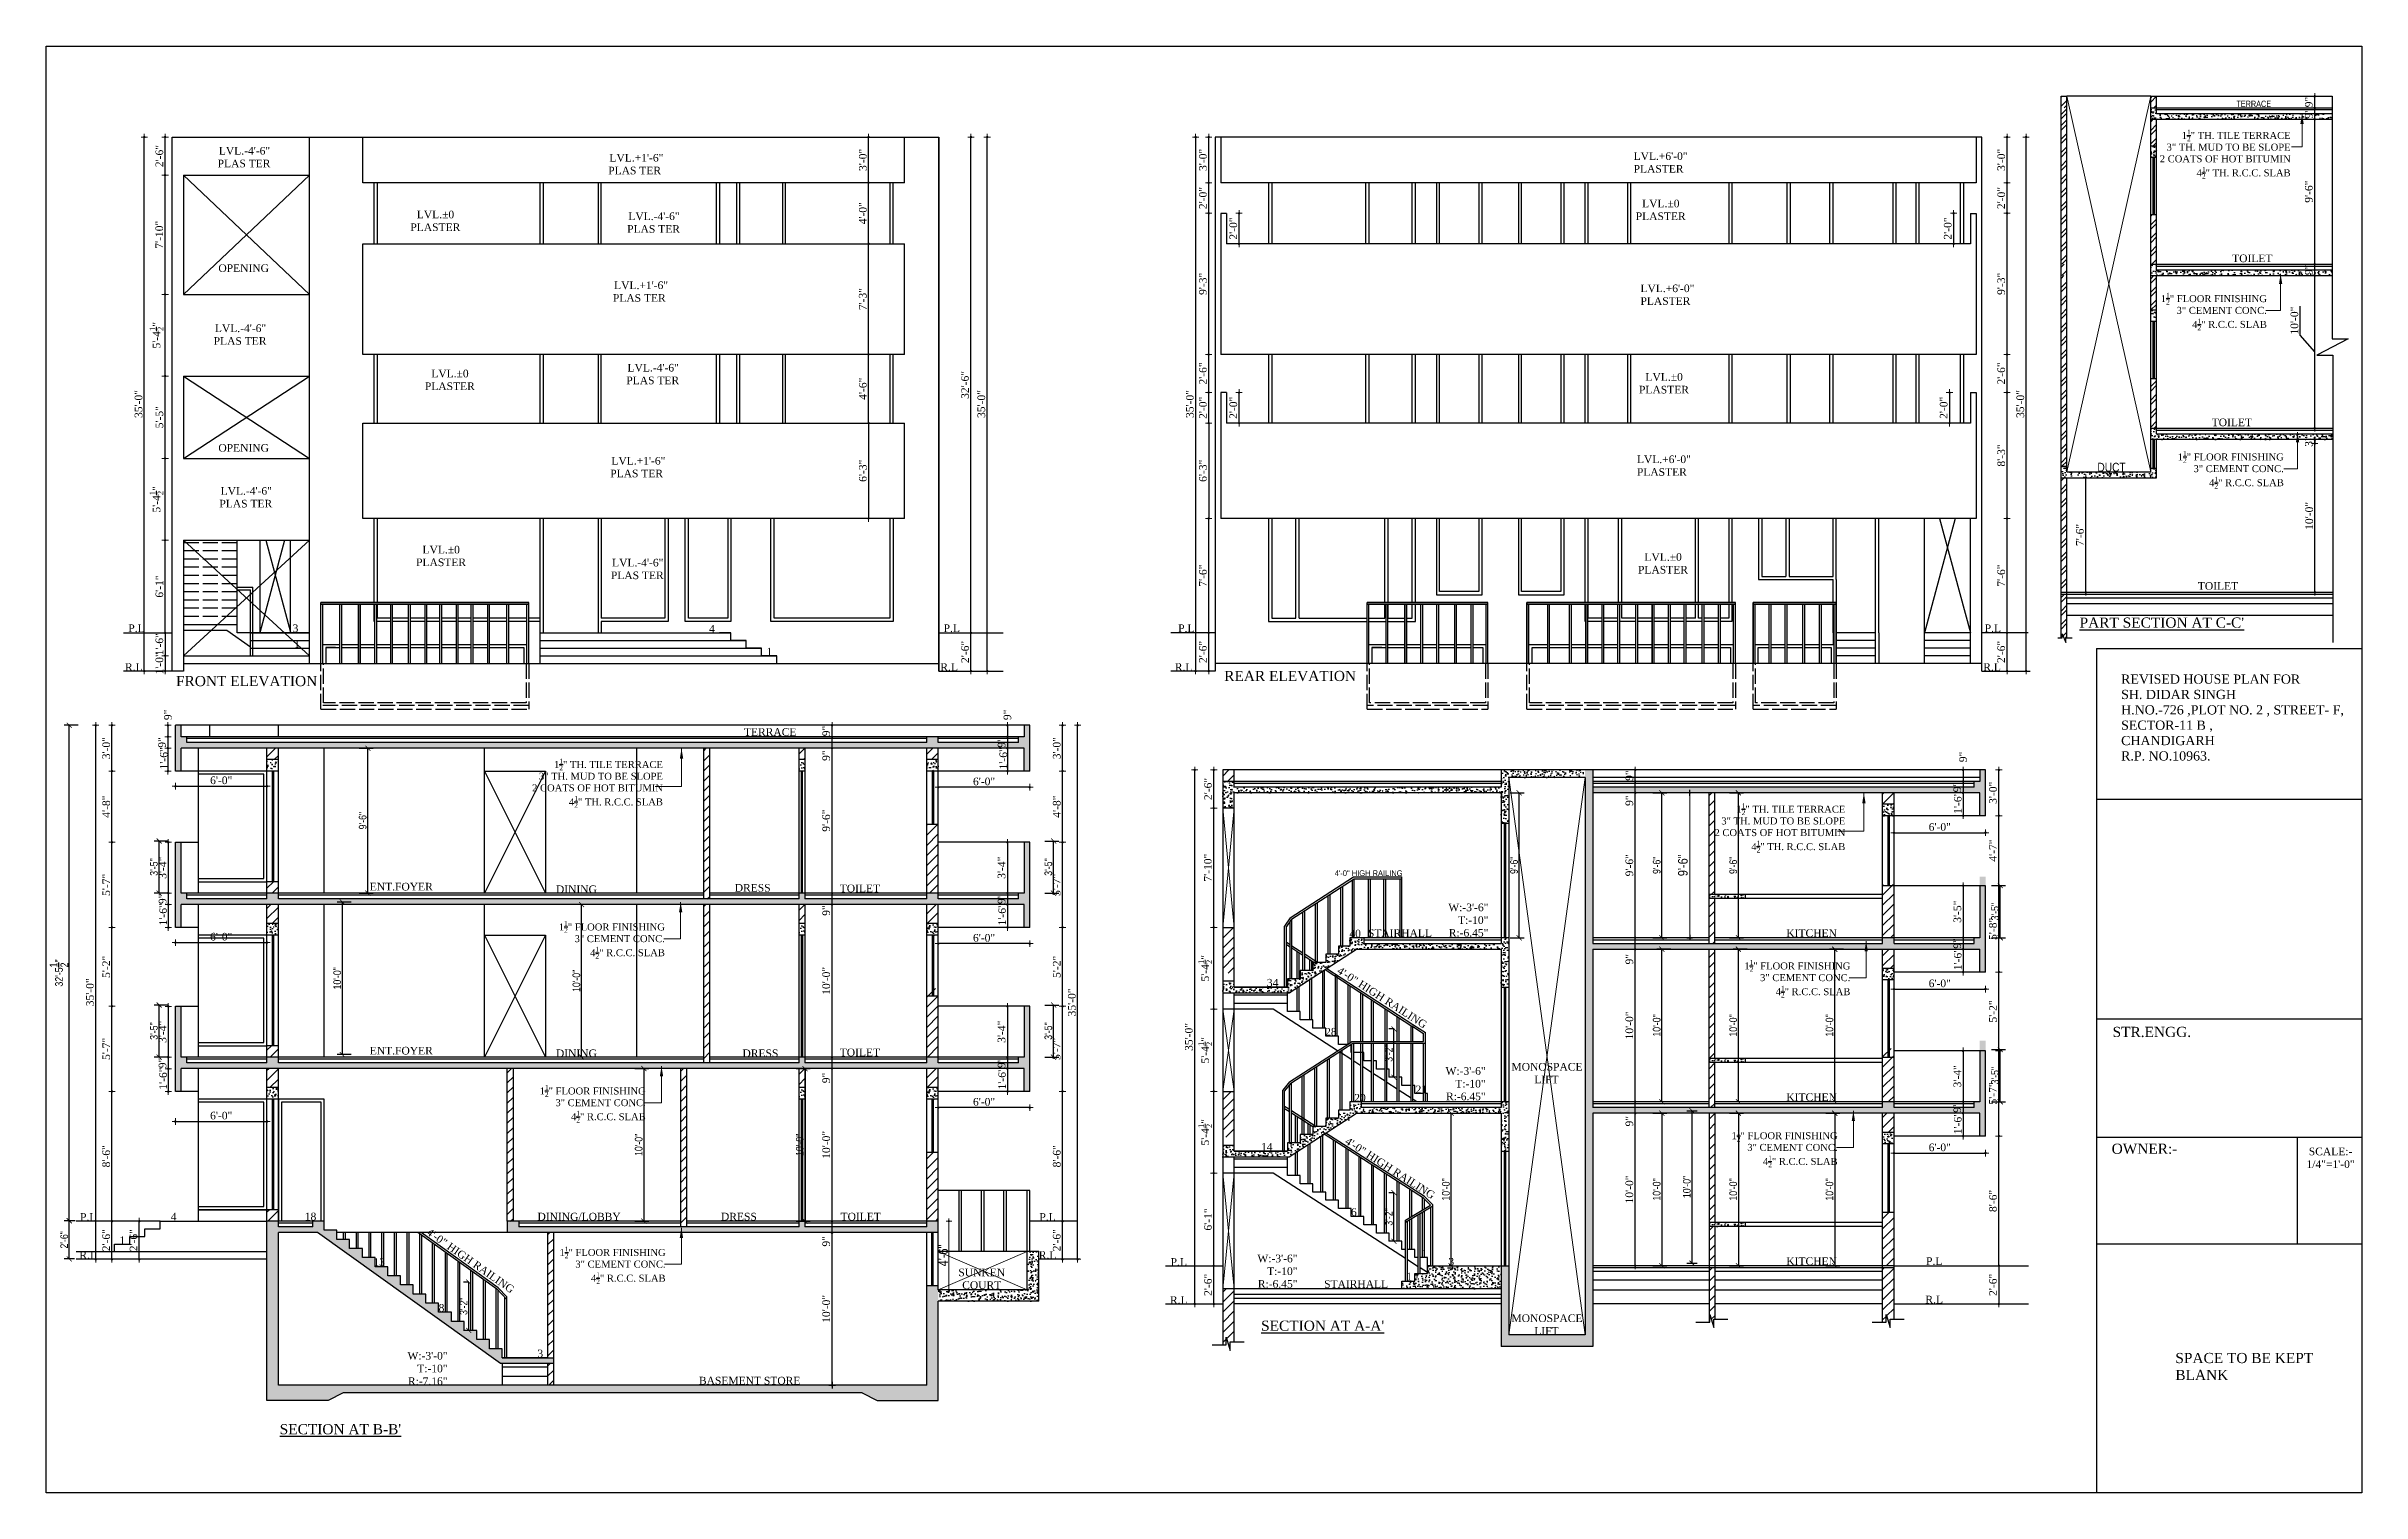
# Model space of a CAD drawing. Header units: feet. Extents: x 29269 to 32217, y -19918 to 20536.
# Drawn here: x 29624 to 31445, y -19918 to -18780 of the extents above; entities that cross this region are included whole.
import ezdxf
from ezdxf.enums import TextEntityAlignment as Align

# ---------------------------------------------------------------- set-up
doc = ezdxf.new("R2010")
doc.units = ezdxf.units.FT
doc.header["$MEASUREMENT"] = 0
doc.header["$PDMODE"] = 2
doc.linetypes.add('ACAD_ISO02W100', pattern=[15, 12, -3])
doc.linetypes.add('ACAD_ISO04W100', pattern=[30, 24, -3, 0, -3])
doc.layers.get('0').update_dxf_attribs({"lineweight": 30})
for name, color, linetype, plot in [('BLK_1_FLR_-1_BLDG_FOOTPRINT', 1, 'Continuous', False), ('BLK_1_FLR_0_KITCHEN', 1, 'Continuous', False), ('BLK_1_FLR_0_REGULAR_ROOM_1', 1, 'Continuous', False), ('BLK_1_FLR_0_REGULAR_ROOM_2', 1, 'Continuous', False), ('BLK_1_FLR_0_REGULAR_ROOM_3', 1, 'Continuous', False), ('BLK_1_FLR_0_REGULAR_ROOM_4', 1, 'Continuous', False), ('BLK_1_FLR_0_WC_BATH_HT', 3, 'Continuous', False), ('BLK_1_FLR_1_KITCHEN', 4, 'Continuous', False), ('BLK_1_FLR_1_REGULAR_ROOM_1', 1, 'Continuous', False), ('BLK_1_FLR_1_REGULAR_ROOM_2', 1, 'Continuous', False), ('BLK_1_FLR_1_REGULAR_ROOM_3', 1, 'Continuous', False), ('BLK_1_FLR_1_REGULAR_ROOM_4', 1, 'Continuous', False), ('BLK_1_FLR_2_BLT_UP_AREA', 7, 'Continuous', False), ('BLK_1_FLR_2_REGULAR_ROOM_1', 1, 'Continuous', False), ('BLK_1_FLR_2_REGULAR_ROOM_2', 1, 'Continuous', False), ('BLK_1_FLR_2_REGULAR_ROOM_3', 1, 'Continuous', False), ('BLK_1_HT_OF_BLDG', 5, 'Continuous', False), ('BLK_1_PARAPET_HT', 2, 'Continuous', False)]:
    doc.layers.add(name, color=color, linetype=linetype, plot=plot)
for name, color, linetype, lineweight in [('BLK_1_FLR_2_KITCHEN', 7, 'Continuous', 0), ('BLK_1_STAIR_HEADROOM', 7, 'Continuous', 0), ('D.DIM.', 191, 'Continuous', 5), ('DOOR', 32, 'Continuous', 30), ('HAT', 8, 'Continuous', 25), ('HATCH', 9, 'Continuous', 20), ('poly', 7, 'Continuous', 30), ('r.w.p', 131, 'Continuous', 35), ('staircase', 200, 'Continuous', 30), ('TEXT', 150, 'Continuous', 30), ('WAII', 1, 'Continuous', 25), ('WALL', 10, 'Continuous', 30), ('Walls', 10, 'Continuous', 9), ('WIN', 170, 'Continuous', 30)]:
    doc.layers.add(name, color=color, linetype=linetype, lineweight=lineweight)
for name, color, linetype in [('BLK_1_PLINTH_HEIGHT', 7, 'Continuous'), ('DIMENTION', 150, 'Continuous'), ('P.HAELTH', 221, 'Continuous'), ('TEXT.', 7, 'Continuous'), ('TXT', 7, 'Continuous')]:
    doc.layers.add(name, color=color, linetype=linetype)
doc.styles.add('ar', font='times.ttf', dxfattribs={"height": 0.23})
doc.styles.add('G', font='times.ttf')
doc.styles.add('GURPREET', font='times.ttf')
doc.styles.add('HM', font='times.ttf')
doc.styles.add('ROMANS', font='arial.ttf', dxfattribs={"height": 8})
doc.styles.get("Standard").update_dxf_attribs({"font": 'ARIALN.TTF'})
doc.dimstyles.new('CUPBOARDS', dxfattribs={"dimtxt": 7, "dimasz": 0.45, "dimexe": 0.18, "dimexo": 0.0625, "dimgap": 0.5, "dimtad": 1, "dimdec": 1, "dimzin": 3, "dimdsep": 46, "dimlunit": 4, "dimtxsty": 'G', "dimblk": 'Dim Tick', "dimcen": 0.5, "dimse1": 1, "dimse2": 1, "dimclrd": 3, "dimclrt": 2, "dimadec": 0, "dimazin": 0, "dimtfac": 1, "dimtdec": 1, "dimtix": 1, "dimtofl": 0, "dimtmove": 2, "dimatfit": 3, "dimfxl": 0.18, "dimtolj": 1, "dimtzin": 0, "dimlwd": 13, "dimarcsym": 0})
doc.dimstyles.new('GURPREET', dxfattribs={"dimtxt": 6, "dimasz": 0.4, "dimexe": 0.18, "dimexo": 0.0625, "dimgap": 1.5, "dimtad": 1, "dimdec": 1, "dimzin": 3, "dimdsep": 46, "dimlunit": 4, "dimtxsty": 'GURPREET', "dimblk": 'DIM TIK', "dimcen": 1, "dimse1": 1, "dimse2": 1, "dimclrd": 4, "dimclrt": 7, "dimadec": 0, "dimazin": 0, "dimtfac": 0.75, "dimtdec": 1, "dimtix": 1, "dimtmove": 2, "dimatfit": 3, "dimfxl": 0.18, "dimtolj": 1, "dimtzin": 0, "dimlwd": 25, "dimarcsym": 0})
doc.dimstyles.new('satish', dxfattribs={"dimtxt": 7.5, "dimasz": 0.34375, "dimexe": 0.18, "dimexo": 0.0625, "dimgap": 0.65, "dimtad": 1, "dimdec": 1, "dimzin": 3, "dimdsep": 46, "dimlunit": 4, "dimtxsty": 'Standard', "dimblk": 'DIM TIK', "dimcen": 2, "dimse1": 1, "dimse2": 1, "dimclrd": 3, "dimclrt": 7, "dimadec": 0, "dimazin": 0, "dimtfac": 1, "dimtdec": 1, "dimtix": 1, "dimtofl": 0, "dimtmove": 2, "dimatfit": 3, "dimfxl": 0.18, "dimtolj": 1, "dimtzin": 0, "dimlwd": 20, "dimarcsym": 0})
doc.dimstyles.get("Standard").update_dxf_attribs({"dimtxt": 6, "dimasz": 4, "dimexe": 4, "dimexo": 4, "dimgap": 1, "dimtad": 1, "dimdec": 1, "dimzin": 3, "dimdsep": 46, "dimlunit": 4, "dimtxsty": 'Standard', "dimblk": 'ARCHTICK', "dimcen": 0.09, "dimadec": 0, "dimazin": 0, "dimtfac": 1.005, "dimtdec": 1, "dimtofl": 0, "dimtmove": 2, "dimatfit": 3, "dimfxl": 4, "dimfxlon": 1, "dimtolj": 1, "dimtzin": 0, "dimarcsym": 0})
doc.dimstyles.new('VINAY', dxfattribs={"dimtxt": 7.5, "dimasz": 0.5, "dimexe": 0.18, "dimexo": 0.0625, "dimgap": 1.5, "dimtad": 1, "dimdec": 1, "dimzin": 3, "dimdsep": 46, "dimlunit": 4, "dimtxsty": 'Standard', "dimblk": 'Dim Tick', "dimcen": 2, "dimse1": 1, "dimse2": 1, "dimclrd": 5, "dimclrt": 2, "dimadec": 0, "dimazin": 0, "dimtfac": 0.65, "dimtdec": 1, "dimtofl": 0, "dimtmove": 0, "dimatfit": 3, "dimfxl": 0.18, "dimtolj": 1, "dimtzin": 0, "dimlwd": 13, "dimarcsym": 0})
pattern_1 = [(50, (-4015.833, -36884.417), (7.1726018, -0.62752135), [0.75, -8.25]), (355, (-4015.833, -36884.417), (-1.3875133, 7.5219213), [0.6, -6.6]), (100.451444, (-4015.235, -36884.469), (5.7850885, 6.8943999), [0.6374019, -7.0114211]), (46.1842, (-4015.833, -36882.417), (10.6724133, -1.6551928), [1.125, -12.375]), (96.635635, (-4014.944, -36882.555), (9.3466195, 9.741186), [0.9561034, -10.5171376]), (351.184164, (-4015.833, -36882.417), (9.3466195, 9.741186), [0.9, -9.9]), (21, (-4014.833, -36882.917), (5.9690705, -4.0261889), [0.75, -8.25]), (326, (-4014.833, -36882.917), (2.4331533, 7.2515005), [0.6, -6.6]), (71.451445, (-4014.3355, -36883.2524), (8.4022238, 3.2253115), [0.6374019, -7.0114211]), (37.5, (-4015.833, -36884.417), (0.12159855, 3.32893854), [0, -6.52, 0, -6.7, 0, -6.625]), (7.5, (-4015.833, -36884.417), (2.63069537, 3.94411712), [0, -3.82, 0, -6.37, 0, -2.525]), (327.5, (-4018.063, -36884.417), (5.33822436, -0.22554872), [0, -2.5, 0, -7.8, 0, -10.35]), (317.5, (-4019.063, -36884.417), (5.8318617, 1.0010498), [0, -3.25, 0, -5.18, 0, -7.35])]
pattern_2 = [(45, (-4015.833, -36884.417), (-3.97747564, 3.97747564), [])]
pattern_3 = [(50, (-4015.833, -36884.417), (7.1726018, -0.62752135), [0.75, -8.25]), (355, (-4015.833, -36884.417), (-1.3875133, 7.5219213), [0.6, -6.6]), (100.4514, (-4015.235, -36884.469), (5.7850938, 6.8943954), [0.6374019, -7.0114211]), (46.1842, (-4015.833, -36882.417), (10.6724105, -1.6551901), [1.125, -12.375]), (96.6356, (-4014.944, -36882.555), (9.346627, 9.7411787), [0.956103, -10.51713]), (351.1842, (-4015.833, -36882.417), (9.3466195, 9.741186), [0.9, -9.9]), (21, (-4014.833, -36882.917), (5.9690705, -4.0261889), [0.75, -8.25]), (326, (-4014.833, -36882.917), (2.4331533, 7.2515005), [0.6, -6.6]), (71.4514, (-4014.3355, -36883.2524), (8.4022263, 3.225305), [0.6374019, -7.0114211]), (37.5, (-4015.833, -36884.417), (0.12159855, 3.32893854), [0, -6.52, 0, -6.7, 0, -6.625]), (7.5, (-4015.833, -36884.417), (2.63069537, 3.94411712), [0, -3.82, 0, -6.37, 0, -2.525]), (327.5, (-4018.063, -36884.417), (5.33822436, -0.22554872), [0, -2.5, 0, -7.8, 0, -10.35]), (317.5, (-4019.063, -36884.417), (5.8318617, 1.0010498), [0, -3.25, 0, -5.18, 0, -7.35])]
pattern_4 = [(45, (-4015.833, -36919.582), (-3.97747564, 3.97747564), [])]
pattern_5 = [(50, (-4015.833, -36919.582), (7.1726018, -0.62752135), [0.75, -8.25]), (355, (-4015.833, -36919.582), (-1.3875133, 7.5219213), [0.6, -6.6]), (100.4514, (-4015.235, -36919.6344), (5.7850938, 6.8943954), [0.6374019, -7.0114211]), (46.1842, (-4015.833, -36917.582), (10.6724105, -1.6551901), [1.125, -12.375]), (96.6356, (-4014.944, -36917.72), (9.346627, 9.7411787), [0.956103, -10.51713]), (351.1842, (-4015.833, -36917.582), (9.3466195, 9.741186), [0.9, -9.9]), (21, (-4014.833, -36918.082), (5.9690705, -4.0261889), [0.75, -8.25]), (326, (-4014.833, -36918.082), (2.4331533, 7.2515005), [0.6, -6.6]), (71.4514, (-4014.3355, -36918.4176), (8.4022263, 3.225305), [0.6374019, -7.0114211]), (37.5, (-4015.833, -36919.582), (0.12159855, 3.32893854), [0, -6.52, 0, -6.7, 0, -6.625]), (7.5, (-4015.833, -36919.582), (2.63069537, 3.94411712), [0, -3.82, 0, -6.37, 0, -2.525]), (327.5, (-4018.063, -36919.582), (5.33822436, -0.22554872), [0, -2.5, 0, -7.8, 0, -10.35]), (317.5, (-4019.063, -36919.582), (5.8318617, 1.0010498), [0, -3.25, 0, -5.18, 0, -7.35])]
pattern_6 = [(50, (-4015.833, -36919.582), (7.1726018, -0.62752135), [0.75, -8.25]), (355, (-4015.833, -36919.582), (-1.3875133, 7.5219213), [0.6, -6.6]), (100.451444, (-4015.235, -36919.6344), (5.7850885, 6.8943999), [0.6374019, -7.0114211]), (46.1842, (-4015.833, -36917.582), (10.6724133, -1.6551928), [1.125, -12.375]), (96.635635, (-4014.944, -36917.72), (9.3466195, 9.741186), [0.9561034, -10.5171376]), (351.184164, (-4015.833, -36917.582), (9.3466195, 9.741186), [0.9, -9.9]), (21, (-4014.833, -36918.082), (5.9690705, -4.0261889), [0.75, -8.25]), (326, (-4014.833, -36918.082), (2.4331533, 7.2515005), [0.6, -6.6]), (71.451445, (-4014.3355, -36918.4176), (8.4022238, 3.2253115), [0.6374019, -7.0114211]), (37.5, (-4015.833, -36919.582), (0.12159855, 3.32893854), [0, -6.52, 0, -6.7, 0, -6.625]), (7.5, (-4015.833, -36919.582), (2.63069537, 3.94411712), [0, -3.82, 0, -6.37, 0, -2.525]), (327.5, (-4018.063, -36919.582), (5.33822436, -0.22554872), [0, -2.5, 0, -7.8, 0, -10.35]), (317.5, (-4019.063, -36919.582), (5.8318617, 1.0010498), [0, -3.25, 0, -5.18, 0, -7.35])]
pattern_7 = [(45, (-4015.833, -36755.417), (-3.97747564, 3.97747564), [])]
pattern_8 = [(50, (-4015.833, -36755.417), (7.1726018, -0.62752135), [0.75, -8.25]), (355, (-4015.833, -36755.417), (-1.3875133, 7.5219213), [0.6, -6.6]), (100.4514, (-4015.235, -36755.469), (5.7850938, 6.8943954), [0.6374019, -7.0114211]), (46.1842, (-4015.833, -36753.417), (10.6724105, -1.6551901), [1.125, -12.375]), (96.6356, (-4014.944, -36753.555), (9.346627, 9.7411787), [0.956103, -10.51713]), (351.1842, (-4015.833, -36753.417), (9.3466195, 9.741186), [0.9, -9.9]), (21, (-4014.833, -36753.917), (5.9690705, -4.0261889), [0.75, -8.25]), (326, (-4014.833, -36753.917), (2.4331533, 7.2515005), [0.6, -6.6]), (71.4514, (-4014.3355, -36754.2524), (8.4022263, 3.225305), [0.6374019, -7.0114211]), (37.5, (-4015.833, -36755.417), (0.12159855, 3.32893854), [0, -6.52, 0, -6.7, 0, -6.625]), (7.5, (-4015.833, -36755.417), (2.63069537, 3.94411712), [0, -3.82, 0, -6.37, 0, -2.525]), (327.5, (-4018.063, -36755.417), (5.33822436, -0.22554872), [0, -2.5, 0, -7.8, 0, -10.35]), (317.5, (-4019.063, -36755.417), (5.8318617, 1.0010498), [0, -3.25, 0, -5.18, 0, -7.35])]
pattern_9 = [(45, (70409.463, -29938.137), (-5.3033009, 5.3033009), []), (45, (70412.998, -29938.137), (-5.3033009, 5.3033009), [])]
pattern_10 = [(50, (-1444.2184, -36563.087), (7.1726018, -0.62752135), [0.75, -8.25]), (355, (-1444.2184, -36563.087), (-1.3875133, 7.5219213), [0.6, -6.6]), (100.4514, (-1443.621, -36563.139), (5.7850938, 6.8943954), [0.6374019, -7.0114211]), (46.1842, (-1444.218, -36561.087), (10.6724105, -1.6551901), [1.125, -12.375]), (96.6356, (-1443.329, -36561.225), (9.346627, 9.7411787), [0.956103, -10.51713]), (351.1842, (-1444.218, -36561.087), (9.3466195, 9.741186), [0.9, -9.9]), (21, (-1443.2184, -36561.587), (5.9690705, -4.0261889), [0.75, -8.25]), (326, (-1443.2184, -36561.587), (2.4331533, 7.2515005), [0.6, -6.6]), (71.4514, (-1442.721, -36561.9225), (8.4022263, 3.225305), [0.6374019, -7.0114211]), (37.5, (-1444.2184, -36563.087), (0.12159855, 3.32893854), [0, -6.52, 0, -6.7, 0, -6.625]), (7.5, (-1444.2184, -36563.087), (2.63069537, 3.94411712), [0, -3.82, 0, -6.37, 0, -2.525]), (327.5, (-1446.4484, -36563.087), (5.33822436, -0.22554872), [0, -2.5, 0, -7.8, 0, -10.35]), (317.5, (-1447.4484, -36563.087), (5.8318617, 1.0010498), [0, -3.25, 0, -5.18, 0, -7.35])]
pattern_11 = [(45, (-1444.2184, -36563.087), (-5.3033009, 5.3033009), []), (45, (-1440.683, -36563.087), (-5.3033009, 5.3033009), [])]
pattern_12 = [(45, (70409.463, -29944.137), (-5.3033009, 5.3033009), []), (45, (70412.998, -29944.137), (-5.3033009, 5.3033009), [])]

msp = doc.modelspace()

# ---------------------------------------------------------------- texts
at = {"insert": (31373.64, -18823.12), "char_height": 5, "width": 49.4629, "attachment_point": 3}
msp.add_mtext('TERRACE', dxfattribs=at)
at = {"layer": 'poly', "linetype": 'Continuous', "style": 'ROMANS'}
for s, insert, char_height, width, attachment_point in [('{\\fTimes New Roman|b0|i0|c0|p18;\\W1;STR.ENGG.}', (31248.94, -19551.55), 8, 63.324, 1), ('{\\fTimes New Roman|b0|i0|c0|p18;\\W1;OWNER:-}', (31248.22, -19643.44), 8, 126.4605, 1), ('{\\fTimes New Roman|b0|i0|c0|p18;\\W1;SCALE:-\\P1/4"=1\'-0"}', (31420.38, -19646.56), 6, 76.2971, 2), ('{\\fTimes New Roman|b0|i0|c0|p18;SPACE TO BE KEPT BLANK}', (31298.31, -19808.03), 8, 126.4605, 1)]:
    msp.add_mtext(s, dxfattribs=dict(at, insert=insert, char_height=char_height, width=width, attachment_point=attachment_point))
at = {"layer": 'r.w.p', "insert": (31259.24, -19107.93), "char_height": 7, "width": 24.1385, "attachment_point": 3}
msp.add_mtext('DUCT', dxfattribs=at)
at = {"layer": 'TEXT', "style": 'GURPREET'}
for s, p in [('P.L', (29694.66, -19241.03)), ('P.L', (30335.93, -19241.03)), ('P.L', (30520.41, -19241.03)), ('P.L', (31154.78, -19241.03)), ('R.L', (29692.58, -19271.59)), ('R.L', (30333.85, -19271.59)), ('R.L', (30518.33, -19271.59)), ('R.L', (31154.17, -19271.59)), ('P.L', (29656.7, -19704.06)), ('P.L', (30411.29, -19704.06)), ('R.L', (29656.7, -19734.06)), ('R.L', (30411.29, -19734.06)), ('P.L', (30514.47, -19739.47)), ('P.L', (31108.64, -19738.84)), ('R.L', (30514.47, -19769.44)), ('R.L', (31108.64, -19769.04))]:
    msp.add_text(s, height=6, rotation=0, dxfattribs=at).set_placement(p, align=Align.CENTER)
at = {"layer": 'TEXT', "ltscale": 0.15, "char_height": 5.5, "width": 105.0881, "attachment_point": 3, "style": 'HM'}
for s, insert in [('\\A1;1{\\H0.7x;\\S1/2;}" TH. TILE TERRACE\\P3" TH. MUD TO BE SLOPE\\P2 COATS OF HOT BITUMIN\\P4{\\H0.7x;\\S1/2;}" TH. R.C.C. SLAB', (31388.99, -18845.84)), ('\\A1;{\\C256;1\\H0.7x;\\S1/2;\\H1.429x;" FLOOR FINISHING\\P3" CEMENT CONC.\\P4\\H0.7x;\\S1/2;\\H1.429x;" R.C.C. SLAB}', (31370.31, -18974.2)), ('\\A1;{\\C256;1\\H0.7x;\\S1/2;\\H1.429x;" FLOOR FINISHING\\P3" CEMENT CONC.\\P4\\H0.7x;\\S1/2;\\H1.429x;" R.C.C. SLAB}', (31383.63, -19098.7))]:
    msp.add_mtext(s, dxfattribs=dict(at, insert=insert))
at = {"layer": 'TEXT', "style": 'GURPREET'}
for s, insert, char_height, width, attachment_point in [('\\pi18.82;LVL.-4\'-6"\\P\\pi17.87;PLAS TER', (29740.62, -18859.53), 6, 76.2875, 1), ('\\pi18.82;LVL.+1\'-6"\\P\\pi17.87;PLAS TER', (30047.84, -18865.05), 6, 76.2875, 1), ('\\A1;\\pi18.9798;LVL.+6\'-0"\\PPLASTER', (30853.22, -18863.73), 6, 76.2875, 1), ('\\A1;\\pi24.026;LVL.±0\\P\\pi18.98;PLASTER', (30854.9, -18901), 6, 76.2875, 1), ('\\A1;\\pi24.026;LVL.±0\\P\\pi18.98;PLASTER', (29891.11, -18909.64), 6, 76.2875, 1), ('\\pi18.82;LVL.-4\'-6"\\P\\pi17.87;PLAS TER', (30062.71, -18911), 6, 76.2875, 1), ('\\pi17.87;OPENING', (29741.21, -18951.83), 6, 76.2875, 1), ('TOILET', (31358.83, -18944.12), 6, 60.8352, 2), ('\\pi18.82;LVL.+1\'-6"\\P\\pi17.87;PLAS TER', (30051.52, -18965.29), 6, 76.2875, 1), ('\\A1;\\pi18.9798;LVL.+6\'-0"\\PPLASTER', (30858.62, -18967.71), 6, 76.2875, 1), ('\\pi18.82;LVL.-4\'-6"\\P\\pi17.87;PLAS TER', (29737.5, -18999.1), 6, 76.2875, 1), ('\\pi18.82;LVL.-4\'-6"\\P\\pi17.87;PLAS TER', (30062.07, -19030.13), 6, 76.2875, 1), ('\\A1;\\pi24.026;LVL.±0\\P\\pi18.98;PLASTER', (29902.52, -19034.71), 6, 76.2875, 1), ('\\A1;\\pi24.026;LVL.±0\\P\\pi18.98;PLASTER', (30857.49, -19037.38), 6, 76.2875, 1), ('TOILET', (31342.74, -19073.12), 6, 60.8352, 2), ('\\pi17.87;OPENING', (29741.21, -19093.19), 6, 76.2875, 1), ('\\pi18.82;LVL.+1\'-6"\\P\\pi17.87;PLAS TER', (30049.4, -19103.34), 6, 76.2875, 1), ('\\A1;\\pi18.9798;LVL.+6\'-0"\\PPLASTER', (30855.83, -19102.17), 6, 76.2875, 1), ('\\pi18.82;LVL.-4\'-6"\\P\\pi17.87;PLAS TER', (29742.02, -19127.05), 6, 76.2875, 1), ('\\A1;\\pi24.026;LVL.±0\\P\\pi18.98;PLASTER', (29895.62, -19173.2), 6, 76.2875, 1), ('\\pi18.82;LVL.-4\'-6"\\P\\pi17.87;PLAS TER', (30049.94, -19183.45), 6, 76.2875, 1), ('\\A1;\\pi24.026;LVL.±0\\P\\pi18.98;PLASTER', (30856.7, -19179.01), 6, 76.2875, 1), ('TOILET', (31331.85, -19201.77), 6, 60.8352, 2), ("{\\LPART SECTION AT C-C'}", (31352.39, -19229.62), 8, 142.1513, 3), ('\\pi2.39898;3', (29815.07, -19235.05), 6, 11.8837, 1), ('\\pi2.39898;1', (29816.32, -19247.27), 6, 11.8837, 1), ('\\pi-0.6595;4', (30149.55, -19235.43), 6, 7.0343, 3), ('\\pi-0.6595;1', (30194.81, -19253.48), 6, 7.0343, 3), ('FRONT ELEVATION', (29725.75, -19275.58), 8, 341.5176, 1), ('REAR ELEVATION', (30550.2, -19271.57), 8, 341.5176, 1), ('TERRACE', (30213.75, -19316.68), 6, 80.5866, 3), ('ENT.FOYER', (29878.16, -19438.29), 6, 123.8006, 1), ('DINING', (30024.59, -19440.37), 6, 123.8006, 1), ('DRESS', (30165.22, -19439.21), 6, 123.8006, 1), ('TOILET', (30247.81, -19439.67), 6, 123.8006, 1), ('W:-3\'-6"\\PT:-10"\\PR:-6.45"', (30757.98, -19454.6), 6, 68.3352, 3), ('\\pi-0.6595;40', (30657.73, -19475.15), 6, 7.0343, 3), ('STAIRHALL', (30713.59, -19474.86), 6, 54.0478, 3), ('KITCHEN', (31032.1, -19474.86), 6, 54.0478, 3), ('\\pi-0.6595;34', (30592.82, -19513.85), 6, 7.0343, 3), ('\\pi-0.6595;28', (30638.64, -19552.42), 6, 7.0343, 3), ('ENT.FOYER', (29878.16, -19567.29), 6, 123.8006, 1), ('DINING', (30024.59, -19569.37), 6, 123.8006, 1), ('DRESS', (30171.3, -19569.33), 6, 123.8006, 1), ('TOILET', (30247.81, -19568.67), 6, 123.8006, 1), ('W:-3\'-6"\\PT:-10"\\PR:-6.45"', (30755.81, -19583.27), 6, 68.3352, 3), ('\\A1;\\pi7.81103;MONOSPACE \\P\\pi25.8067;LIFT', (30768.31, -19579.97), 6, 69.9162, 1), ('\\pi-0.6595;20', (30661.54, -19604.34), 6, 7.0343, 3), ('\\pi-0.6595;21', (30709.8, -19597.79), 6, 7.0343, 3), ('KITCHEN', (31032.1, -19603.86), 6, 54.0478, 3), ('\\pi-0.6595;14', (30588.24, -19642.95), 6, 7.0343, 3), ('\\pi-0.6595;4', (29726.23, -19697.75), 6, 7.0343, 3), ('\\pi-0.6595;18', (29836.11, -19697.73), 6, 7.0343, 3), ('DINING/LOBBY', (30010.08, -19697.81), 6, 123.8006, 1), ('DRESS', (30154.38, -19697.81), 6, 123.8006, 1), ('TOILET', (30248.46, -19697.81), 6, 123.8006, 1), ('\\pi-0.6595;6', (30654.44, -19694.25), 6, 7.0343, 3), ('\\pi-0.6595;1', (29685.77, -19716.43), 6, 7.0343, 3), ('\\pi-0.6595;13', (29890.11, -19733.57), 6, 7.0343, 3), ('W:-3\'-6"\\PT:-10"\\PR:-6.45"', (30607.81, -19730.74), 6, 68.3352, 3), ('\\pi-0.6595;1', (30709.61, -19727.06), 6, 7.0343, 3), ('\\pi-0.6595;3', (30731.04, -19733.28), 6, 7.0343, 3), ('KITCHEN', (31032.1, -19732.86), 6, 54.0478, 3), ('STAIRHALL', (30679.14, -19750.86), 6, 54.0478, 3), ('\\pi-0.6595;1', (30697.94, -19744.9), 6, 7.0343, 3), ('\\pi-0.6595;8', (29936.82, -19769.56), 6, 7.0343, 3), ("{\\LSECTION AT A-A'}", (30676.03, -19782.62), 8, 142.1513, 3), ('\\A1;\\pi7.81103;MONOSPACE \\P\\pi25.8067;LIFT', (30768.31, -19777.73), 6, 69.9162, 1), ('W:-3\'-0"\\PT:-10"\\PR:-7.16"', (29939.31, -19807.26), 6, 68.3352, 3), ('\\pi-0.6595;3', (30014.5, -19805.47), 6, 7.0343, 3), ('BASEMENT STORE', (30137.05, -19826.81), 6, 123.8006, 1), ("\\A1;{\\LSECTION AT B-B'}", (29902.8, -19864.03), 8, 142.1513, 3)]:
    msp.add_mtext(s, dxfattribs=dict(at, insert=insert, char_height=char_height, width=width, attachment_point=attachment_point))
at = {"layer": 'TEXT', "color": 7, "ltscale": 0.15, "char_height": 5.5, "width": 105.0881, "attachment_point": 3, "style": 'HM'}
for s, insert in [('\\A1;{\\fTimes New Roman|b0|i0|c0|p18;1\\H0.7x;\\S1/2;\\H1.4286x;" TH. TILE TERRACE\\P3" TH. MUD TO BE SLOPE\\P2 COATS OF HOT BITUMIN\\P4\\H0.7x;\\S1/2;\\H1.4286x;" TH. R.C.C. SLAB}', (30108.76, -19340.62)), ('\\A1;{\\fTimes New Roman|b0|i0|c0|p18;1\\H0.7x;\\S1/2;\\H1.4286x;" TH. TILE TERRACE\\P3" TH. MUD TO BE SLOPE\\P2 COATS OF HOT BITUMIN\\P4\\H0.7x;\\S1/2;\\H1.4286x;" TH. R.C.C. SLAB}', (31038.74, -19375.79)), ('\\A1;{\\fTimes New Roman|b0|i0|c0|p18;\\C256;1\\H0.7x;\\S1/2;\\H1.429x;" FLOOR FINISHING\\P3" CEMENT CONC.\\P4\\H0.7x;\\S1/2;\\H1.429x;" R.C.C. SLAB}', (30110.28, -19468.38)), ('\\A1;{\\fTimes New Roman|b0|i0|c0|p18;\\C256;1\\H0.7x;\\S1/2;\\H1.429x;" FLOOR FINISHING\\P3" CEMENT CONC.\\P4\\H0.7x;\\S1/2;\\H1.429x;" R.C.C. SLAB}', (31042.7, -19499.04)), ('\\A1;{\\fTimes New Roman|b0|i0|c0|p18;\\C256;1\\H0.7x;\\S1/2;\\H1.429x;" FLOOR FINISHING\\P3" CEMENT CONC.\\P4\\H0.7x;\\S1/2;\\H1.429x;" R.C.C. SLAB}', (30095.19, -19597.38)), ('\\A1;{\\fTimes New Roman|b0|i0|c0|p18;\\C256;1\\H0.7x;\\S1/2;\\H1.429x;" FLOOR FINISHING\\P3" CEMENT CONC.\\P4\\H0.7x;\\S1/2;\\H1.429x;" R.C.C. SLAB}', (31032.66, -19632.54)), ('\\A1;{\\fTimes New Roman|b0|i0|c0|p18;\\C256;1\\H0.7x;\\S1/2;\\H1.429x;" FLOOR FINISHING\\P3" CEMENT CONC.\\P4\\H0.7x;\\S1/2;\\H1.429x;" R.C.C. SLAB}', (30110.85, -19724.37))]:
    msp.add_mtext(s, dxfattribs=dict(at, insert=insert))
at = {"layer": 'TEXT', "char_height": 6, "width": 88.3818, "attachment_point": 1, "style": 'GURPREET'}
for insert, rotation in [((30637.93, -19501.46), 327.27738), ((30644.17, -19635.63), 327.27738), ((29922.01, -19706.98), 324.94337)]:
    msp.add_mtext('\\pi4.427;4\'-0" HIGH RAILING', dxfattribs=dict(at, insert=insert, rotation=rotation))
at = {"layer": 'TEXT', "color": 7, "lineweight": -3, "insert": (30359.48, -19741.72), "char_height": 6, "width": 51.2336, "attachment_point": 2, "style": 'ar'}
msp.add_mtext('SUNKEN\\PCOURT', dxfattribs=at)
at = {"layer": 'TEXT.', "insert": (31255.67, -19274.42), "char_height": 7.25, "width": 238.8178, "attachment_point": 1, "style": 'ROMANS'}
msp.add_mtext('{\\fTimes New Roman|b0|i0|c0|p18;REVISED HOUSE PLAN FOR\\PSH. DIDAR SINGH\\PH.NO.-726 ,PLOT NO. 2 , STREET- F,\\PSECTOR-11 B ,\\PCHANDIGARH  \\PR.P. NO.10963.}', dxfattribs=at)
at = {"layer": 'TXT', "insert": (30637.12, -19428.47), "char_height": 4.5, "width": 86.1504, "attachment_point": 1}
msp.add_mtext('4\'-0" HIGH RAILING', dxfattribs=at)

# ---------------------------------------------------------------- blocks, each defined once
blk = doc.blocks.new('DIM TIK')
blk.add_hatch(color=7).paths.add_polyline_path([(-1.4, 0, 1), (1.4, 0, 1)])
at = {"color": 7}
for p, q in [((0, 1.4), (0, 6.4)), ((1.4, 0), (6.4, 0)), ((-6.4, 0), (-1.4, 0)), ((0, -6.4), (0, -1.4))]:
    blk.add_line(p, q, dxfattribs=at)
blk.add_circle((0, 0), 1.45, dxfattribs=at)
blk = doc.blocks.new('*D165')
at = {"layer": 'Defpoints', "color": 0, "transparency": 16777216}
for p in [(30316.3, -19704.4), (30325.3, -19758.4), (30333.7, -19758.4)]:
    blk.add_point(p, dxfattribs=at)
at = {"layer": 'Walls', "color": 3, "lineweight": 20, "transparency": 16777216}
blk.add_line((30333.7, -19704.7), (30333.7, -19758), dxfattribs=at)
at = {"layer": 'Walls', "color": 3, "lineweight": 20, "transparency": 16777216, "xscale": 0.34375, "yscale": 0.34375, "zscale": 0.34375}
for p, rotation in [((30333.7, -19704.4), 90), ((30333.7, -19758.4), 270)]:
    blk.add_blockref('DIM TIK', p, dxfattribs=dict(at, rotation=rotation))
at = {"layer": 'Walls', "color": 7, "transparency": 16777216, "insert": (30329.2, -19731.4), "char_height": 7.5, "attachment_point": 5, "rotation": 90}
blk.add_mtext('\\A1;4\'-6"', dxfattribs=at)
blk = doc.blocks.new('Dim Tick')
blk.add_hatch(color=7).paths.add_polyline_path([(-1.01, 0, 1), (1.01, 0, 1)])
at = {"color": 7}
for p, q in [((0, 1.01), (0, 4.5)), ((-4.5, 0), (-1.01, 0)), ((1.01, 0), (4.5, 0)), ((0, -4.5), (0, -1.01))]:
    blk.add_line(p, q, dxfattribs=at)
blk.add_circle((0, 0), 1.01, dxfattribs=at)
blk = doc.blocks.new('*D166')
at = {"layer": 'D.DIM.', "color": 4, "linetype": 'Continuous', "lineweight": 25, "transparency": 16777216}
blk.add_line((30538, -19271.3), (30538, -19242.1), dxfattribs=at)
at = {"layer": 'Defpoints', "color": 0, "transparency": 16777216}
for p in [(30538, -19241.7), (30543.1, -19241.7), (30543.1, -19271.7)]:
    blk.add_point(p, dxfattribs=at)
at = {"layer": 'D.DIM.', "color": 4, "lineweight": 25, "transparency": 16777216, "xscale": 0.4, "yscale": 0.4, "zscale": 0.4}
for p, rotation in [((30538, -19241.7), 90), ((30538, -19271.7), 270)]:
    blk.add_blockref('DIM TIK', p, dxfattribs=dict(at, rotation=rotation))
at = {"layer": 'D.DIM.', "color": 7, "transparency": 16777216, "insert": (30533.5, -19256.7), "char_height": 6, "attachment_point": 5, "rotation": 90, "style": 'GURPREET'}
blk.add_mtext('\\A1;2\'-6"', dxfattribs=at)
blk = doc.blocks.new('*D167')
at = {"layer": 'D.DIM.', "color": 4, "linetype": 'Continuous', "lineweight": 25, "transparency": 16777216}
blk.add_line((30538, -19241.3), (30538, -19152.1), dxfattribs=at)
at = {"layer": 'Defpoints', "color": 0, "transparency": 16777216}
for p in [(30538, -19151.7), (30547.6, -19151.7), (30543.1, -19241.7)]:
    blk.add_point(p, dxfattribs=at)
at = {"layer": 'D.DIM.', "color": 4, "lineweight": 25, "transparency": 16777216, "xscale": 0.4, "yscale": 0.4, "zscale": 0.4}
for p, rotation in [((30538, -19151.7), 90), ((30538, -19241.7), 270)]:
    blk.add_blockref('DIM TIK', p, dxfattribs=dict(at, rotation=rotation))
at = {"layer": 'D.DIM.', "color": 7, "transparency": 16777216, "insert": (30533.5, -19196.7), "char_height": 6, "attachment_point": 5, "rotation": 90, "style": 'GURPREET'}
blk.add_mtext('\\A1;7\'-6"', dxfattribs=at)
blk = doc.blocks.new('*D168')
at = {"layer": 'D.DIM.', "color": 4, "linetype": 'Continuous', "lineweight": 25, "transparency": 16777216}
blk.add_line((30538, -19076.3), (30538, -19053.1), dxfattribs=at)
at = {"layer": 'Defpoints', "color": 0, "transparency": 16777216}
for p in [(30538, -19052.7), (30547.6, -19052.7), (30552.1, -19076.7)]:
    blk.add_point(p, dxfattribs=at)
at = {"layer": 'D.DIM.', "color": 4, "lineweight": 25, "transparency": 16777216, "xscale": 0.4, "yscale": 0.4, "zscale": 0.4}
for p, rotation in [((30538, -19052.7), 90), ((30538, -19076.7), 270)]:
    blk.add_blockref('DIM TIK', p, dxfattribs=dict(at, rotation=rotation))
at = {"layer": 'D.DIM.', "color": 7, "transparency": 16777216, "insert": (30533.5, -19064.7), "char_height": 6, "attachment_point": 5, "rotation": 90, "style": 'GURPREET'}
blk.add_mtext('\\A1;2\'-0"', dxfattribs=at)
blk = doc.blocks.new('*D169')
at = {"layer": 'D.DIM.', "color": 4, "linetype": 'Continuous', "lineweight": 25, "transparency": 16777216}
blk.add_line((30538, -19052.3), (30538, -19023.1), dxfattribs=at)
at = {"layer": 'Defpoints', "color": 0, "transparency": 16777216}
for p in [(30538, -19022.7), (30547.6, -19022.7), (30547.6, -19052.7)]:
    blk.add_point(p, dxfattribs=at)
at = {"layer": 'D.DIM.', "color": 4, "lineweight": 25, "transparency": 16777216, "xscale": 0.4, "yscale": 0.4, "zscale": 0.4}
for p, rotation in [((30538, -19022.7), 90), ((30538, -19052.7), 270)]:
    blk.add_blockref('DIM TIK', p, dxfattribs=dict(at, rotation=rotation))
at = {"layer": 'D.DIM.', "color": 7, "transparency": 16777216, "insert": (30533.5, -19037.7), "char_height": 6, "attachment_point": 5, "rotation": 90, "style": 'GURPREET'}
blk.add_mtext('\\A1;2\'-6"', dxfattribs=at)
blk = doc.blocks.new('*D170')
at = {"layer": 'D.DIM.', "color": 4, "linetype": 'Continuous', "lineweight": 25, "transparency": 16777216}
blk.add_line((30538, -19022.3), (30538, -18912.1), dxfattribs=at)
at = {"layer": 'Defpoints', "color": 0, "transparency": 16777216}
for p in [(30538, -18911.7), (30549.8, -18911.7), (30547.6, -19022.7)]:
    blk.add_point(p, dxfattribs=at)
at = {"layer": 'D.DIM.', "color": 4, "lineweight": 25, "transparency": 16777216, "xscale": 0.4, "yscale": 0.4, "zscale": 0.4}
for p, rotation in [((30538, -18911.7), 90), ((30538, -19022.7), 270)]:
    blk.add_blockref('DIM TIK', p, dxfattribs=dict(at, rotation=rotation))
at = {"layer": 'D.DIM.', "color": 7, "transparency": 16777216, "insert": (30533.5, -18967.2), "char_height": 6, "attachment_point": 5, "rotation": 90, "style": 'GURPREET'}
blk.add_mtext('\\A1;9\'-3"', dxfattribs=at)
blk = doc.blocks.new('*D171')
at = {"layer": 'D.DIM.', "color": 4, "linetype": 'Continuous', "lineweight": 25, "transparency": 16777216}
blk.add_line((30538, -18911.3), (30538, -18888.1), dxfattribs=at)
at = {"layer": 'Defpoints', "color": 0, "transparency": 16777216}
for p in [(30538, -18887.7), (30547.6, -18887.7), (30549.8, -18911.7)]:
    blk.add_point(p, dxfattribs=at)
at = {"layer": 'D.DIM.', "color": 4, "lineweight": 25, "transparency": 16777216, "xscale": 0.4, "yscale": 0.4, "zscale": 0.4}
for p, rotation in [((30538, -18887.7), 90), ((30538, -18911.7), 270)]:
    blk.add_blockref('DIM TIK', p, dxfattribs=dict(at, rotation=rotation))
at = {"layer": 'D.DIM.', "color": 7, "transparency": 16777216, "insert": (30533.5, -18899.7), "char_height": 6, "attachment_point": 5, "rotation": 90, "style": 'GURPREET'}
blk.add_mtext('\\A1;2\'-0"', dxfattribs=at)
blk = doc.blocks.new('*D172')
at = {"layer": 'D.DIM.', "color": 4, "linetype": 'Continuous', "lineweight": 25, "transparency": 16777216}
blk.add_line((30538, -18887.3), (30538, -18852.1), dxfattribs=at)
at = {"layer": 'Defpoints', "color": 0, "transparency": 16777216}
for p in [(30538, -18851.7), (30547.6, -18851.7), (30547.6, -18887.7)]:
    blk.add_point(p, dxfattribs=at)
at = {"layer": 'D.DIM.', "color": 4, "lineweight": 25, "transparency": 16777216, "xscale": 0.4, "yscale": 0.4, "zscale": 0.4}
for p, rotation in [((30538, -18851.7), 90), ((30538, -18887.7), 270)]:
    blk.add_blockref('DIM TIK', p, dxfattribs=dict(at, rotation=rotation))
at = {"layer": 'D.DIM.', "color": 7, "transparency": 16777216, "insert": (30533.5, -18869.7), "char_height": 6, "attachment_point": 5, "rotation": 90, "style": 'GURPREET'}
blk.add_mtext('\\A1;3\'-0"', dxfattribs=at)
blk = doc.blocks.new('*D30')
at = {"layer": 'D.DIM.', "color": 4, "linetype": 'Continuous', "lineweight": 25, "transparency": 16777216}
blk.add_line((30527.7, -18852.1), (30527.7, -19271.3), dxfattribs=at)
at = {"layer": 'Defpoints', "color": 0, "transparency": 16777216}
for p in [(30541.8, -18851.7), (30527.7, -19271.7), (30537.3, -19271.7)]:
    blk.add_point(p, dxfattribs=at)
at = {"layer": 'D.DIM.', "color": 4, "lineweight": 25, "transparency": 16777216, "xscale": 0.4, "yscale": 0.4, "zscale": 0.4}
for p, rotation in [((30527.7, -18851.7), 90), ((30527.7, -19271.7), 270)]:
    blk.add_blockref('DIM TIK', p, dxfattribs=dict(at, rotation=rotation))
at = {"layer": 'D.DIM.', "color": 7, "transparency": 16777216, "insert": (30523.2, -19061.7), "char_height": 6, "attachment_point": 5, "rotation": 90, "style": 'GURPREET'}
blk.add_mtext('\\A1;35\'-0"', dxfattribs=at)
blk = doc.blocks.new('*D173')
at = {"layer": 'D.DIM.', "color": 4, "linetype": 'Continuous', "lineweight": 25, "transparency": 16777216}
blk.add_line((31165.9, -19271.3), (31165.9, -19242.1), dxfattribs=at)
at = {"layer": 'Defpoints', "color": 0, "transparency": 16777216}
for p in [(31165.9, -19241.7), (31182.7, -19241.7), (31184, -19271.7)]:
    blk.add_point(p, dxfattribs=at)
at = {"layer": 'D.DIM.', "color": 4, "lineweight": 25, "transparency": 16777216, "xscale": 0.4, "yscale": 0.4, "zscale": 0.4}
for p, rotation in [((31165.9, -19241.7), 90), ((31165.9, -19271.7), 270)]:
    blk.add_blockref('DIM TIK', p, dxfattribs=dict(at, rotation=rotation))
at = {"layer": 'D.DIM.', "color": 7, "transparency": 16777216, "insert": (31161.4, -19256.7), "char_height": 6, "attachment_point": 5, "rotation": 90, "style": 'GURPREET'}
blk.add_mtext('\\A1;2\'-6"', dxfattribs=at)
blk = doc.blocks.new('*D174')
at = {"layer": 'D.DIM.', "color": 4, "linetype": 'Continuous', "lineweight": 25, "transparency": 16777216}
blk.add_line((31165.9, -19241.3), (31165.9, -19152.1), dxfattribs=at)
at = {"layer": 'Defpoints', "color": 0, "transparency": 16777216}
for p in [(31141.6, -19151.7), (31165.9, -19151.7), (31182.7, -19241.7)]:
    blk.add_point(p, dxfattribs=at)
at = {"layer": 'D.DIM.', "color": 4, "lineweight": 25, "transparency": 16777216, "xscale": 0.4, "yscale": 0.4, "zscale": 0.4}
for p, rotation in [((31165.9, -19151.7), 90), ((31165.9, -19241.7), 270)]:
    blk.add_blockref('DIM TIK', p, dxfattribs=dict(at, rotation=rotation))
at = {"layer": 'D.DIM.', "color": 7, "transparency": 16777216, "insert": (31161.4, -19196.7), "char_height": 6, "attachment_point": 5, "rotation": 90, "style": 'GURPREET'}
blk.add_mtext('\\A1;7\'-6"', dxfattribs=at)
blk = doc.blocks.new('*D175')
at = {"layer": 'D.DIM.', "color": 4, "linetype": 'Continuous', "lineweight": 25, "transparency": 16777216}
blk.add_line((31165.9, -19151.3), (31165.9, -19053.1), dxfattribs=at)
at = {"layer": 'Defpoints', "color": 0, "transparency": 16777216}
for p in [(31141.6, -19052.7), (31165.9, -19052.7), (31141.6, -19151.7)]:
    blk.add_point(p, dxfattribs=at)
at = {"layer": 'D.DIM.', "color": 4, "lineweight": 25, "transparency": 16777216, "xscale": 0.4, "yscale": 0.4, "zscale": 0.4}
for p, rotation in [((31165.9, -19052.7), 90), ((31165.9, -19151.7), 270)]:
    blk.add_blockref('DIM TIK', p, dxfattribs=dict(at, rotation=rotation))
at = {"layer": 'D.DIM.', "color": 7, "transparency": 16777216, "insert": (31161.4, -19102.2), "char_height": 6, "attachment_point": 5, "rotation": 90, "style": 'GURPREET'}
blk.add_mtext('\\A1;8\'-3"', dxfattribs=at)
blk = doc.blocks.new('*D176')
at = {"layer": 'D.DIM.', "color": 4, "linetype": 'Continuous', "lineweight": 25, "transparency": 16777216}
blk.add_line((31165.9, -19052.3), (31165.9, -19023.1), dxfattribs=at)
at = {"layer": 'Defpoints', "color": 0, "transparency": 16777216}
for p in [(31141.6, -19022.7), (31165.9, -19022.7), (31141.6, -19052.7)]:
    blk.add_point(p, dxfattribs=at)
at = {"layer": 'D.DIM.', "color": 4, "lineweight": 25, "transparency": 16777216, "xscale": 0.4, "yscale": 0.4, "zscale": 0.4}
for p, rotation in [((31165.9, -19022.7), 90), ((31165.9, -19052.7), 270)]:
    blk.add_blockref('DIM TIK', p, dxfattribs=dict(at, rotation=rotation))
at = {"layer": 'D.DIM.', "color": 7, "transparency": 16777216, "insert": (31161.4, -19037.7), "char_height": 6, "attachment_point": 5, "rotation": 90, "style": 'GURPREET'}
blk.add_mtext('\\A1;2\'-6"', dxfattribs=at)
blk = doc.blocks.new('*D177')
at = {"layer": 'D.DIM.', "color": 4, "linetype": 'Continuous', "lineweight": 25, "transparency": 16777216}
blk.add_line((31165.9, -19022.3), (31165.9, -18912.1), dxfattribs=at)
at = {"layer": 'Defpoints', "color": 0, "transparency": 16777216}
for p in [(31141.6, -18911.7), (31165.9, -18911.7), (31141.6, -19022.7)]:
    blk.add_point(p, dxfattribs=at)
at = {"layer": 'D.DIM.', "color": 4, "lineweight": 25, "transparency": 16777216, "xscale": 0.4, "yscale": 0.4, "zscale": 0.4}
for p, rotation in [((31165.9, -18911.7), 90), ((31165.9, -19022.7), 270)]:
    blk.add_blockref('DIM TIK', p, dxfattribs=dict(at, rotation=rotation))
at = {"layer": 'D.DIM.', "color": 7, "transparency": 16777216, "insert": (31161.4, -18967.2), "char_height": 6, "attachment_point": 5, "rotation": 90, "style": 'GURPREET'}
blk.add_mtext('\\A1;9\'-3"', dxfattribs=at)
blk = doc.blocks.new('*D178')
at = {"layer": 'D.DIM.', "color": 4, "linetype": 'Continuous', "lineweight": 25, "transparency": 16777216}
blk.add_line((31165.9, -18911.3), (31165.9, -18888.1), dxfattribs=at)
at = {"layer": 'Defpoints', "color": 0, "transparency": 16777216}
for p in [(31141.6, -18887.7), (31165.9, -18887.7), (31141.6, -18911.7)]:
    blk.add_point(p, dxfattribs=at)
at = {"layer": 'D.DIM.', "color": 4, "lineweight": 25, "transparency": 16777216, "xscale": 0.4, "yscale": 0.4, "zscale": 0.4}
for p, rotation in [((31165.9, -18887.7), 90), ((31165.9, -18911.7), 270)]:
    blk.add_blockref('DIM TIK', p, dxfattribs=dict(at, rotation=rotation))
at = {"layer": 'D.DIM.', "color": 7, "transparency": 16777216, "insert": (31161.4, -18899.7), "char_height": 6, "attachment_point": 5, "rotation": 90, "style": 'GURPREET'}
blk.add_mtext('\\A1;2\'-0"', dxfattribs=at)
blk = doc.blocks.new('*D179')
at = {"layer": 'D.DIM.', "color": 4, "linetype": 'Continuous', "lineweight": 25, "transparency": 16777216}
blk.add_line((31165.9, -18887.3), (31165.9, -18852.1), dxfattribs=at)
at = {"layer": 'Defpoints', "color": 0, "transparency": 16777216}
for p in [(31141.6, -18851.7), (31165.9, -18851.7), (31141.6, -18887.7)]:
    blk.add_point(p, dxfattribs=at)
at = {"layer": 'D.DIM.', "color": 4, "lineweight": 25, "transparency": 16777216, "xscale": 0.4, "yscale": 0.4, "zscale": 0.4}
for p, rotation in [((31165.9, -18851.7), 90), ((31165.9, -18887.7), 270)]:
    blk.add_blockref('DIM TIK', p, dxfattribs=dict(at, rotation=rotation))
at = {"layer": 'D.DIM.', "color": 7, "transparency": 16777216, "insert": (31161.4, -18869.7), "char_height": 6, "attachment_point": 5, "rotation": 90, "style": 'GURPREET'}
blk.add_mtext('\\A1;3\'-0"', dxfattribs=at)
blk = doc.blocks.new('*D31')
at = {"layer": 'D.DIM.', "color": 4, "linetype": 'Continuous', "lineweight": 25, "transparency": 16777216}
blk.add_line((31123.9, -18912.1), (31123.9, -18935.3), dxfattribs=at)
at = {"layer": 'Defpoints', "color": 0, "transparency": 16777216}
for p in [(31126.5, -18911.7), (31123.9, -18935.7), (31126.5, -18935.7)]:
    blk.add_point(p, dxfattribs=at)
at = {"layer": 'D.DIM.', "color": 4, "lineweight": 25, "transparency": 16777216, "xscale": 0.4, "yscale": 0.4, "zscale": 0.4}
for p, rotation in [((31123.9, -18911.7), 90), ((31123.9, -18935.7), 270)]:
    blk.add_blockref('DIM TIK', p, dxfattribs=dict(at, rotation=rotation))
at = {"layer": 'D.DIM.', "color": 7, "transparency": 16777216, "insert": (31119.3, -18923.7), "char_height": 6, "attachment_point": 5, "rotation": 90, "style": 'GURPREET'}
blk.add_mtext('\\A1;2\'-0"', dxfattribs=at)
blk = doc.blocks.new('*D180')
at = {"layer": 'D.DIM.', "color": 4, "linetype": 'Continuous', "lineweight": 25, "transparency": 16777216}
blk.add_line((30561.9, -19076.3), (30561.9, -19053.1), dxfattribs=at)
at = {"layer": 'Defpoints', "color": 0, "transparency": 16777216}
for p in [(30549.8, -19052.7), (30561.9, -19052.7), (30552.1, -19076.7)]:
    blk.add_point(p, dxfattribs=at)
at = {"layer": 'D.DIM.', "color": 4, "lineweight": 25, "transparency": 16777216, "xscale": 0.4, "yscale": 0.4, "zscale": 0.4}
for p, rotation in [((30561.9, -19052.7), 90), ((30561.9, -19076.7), 270)]:
    blk.add_blockref('DIM TIK', p, dxfattribs=dict(at, rotation=rotation))
at = {"layer": 'D.DIM.', "color": 7, "transparency": 16777216, "insert": (30557.4, -19064.7), "char_height": 6, "attachment_point": 5, "rotation": 90, "style": 'GURPREET'}
blk.add_mtext('\\A1;2\'-0"', dxfattribs=at)
blk = doc.blocks.new('*D32')
at = {"layer": 'D.DIM.', "color": 4, "linetype": 'Continuous', "lineweight": 25, "transparency": 16777216}
blk.add_line((30561.9, -18935.3), (30561.9, -18912.1), dxfattribs=at)
at = {"layer": 'Defpoints', "color": 0, "transparency": 16777216}
for p in [(30552.1, -18911.7), (30561.9, -18911.7), (30552.1, -18935.7)]:
    blk.add_point(p, dxfattribs=at)
at = {"layer": 'D.DIM.', "color": 4, "lineweight": 25, "transparency": 16777216, "xscale": 0.4, "yscale": 0.4, "zscale": 0.4}
for p, rotation in [((30561.9, -18911.7), 90), ((30561.9, -18935.7), 270)]:
    blk.add_blockref('DIM TIK', p, dxfattribs=dict(at, rotation=rotation))
at = {"layer": 'D.DIM.', "color": 7, "transparency": 16777216, "insert": (30557.4, -18923.7), "char_height": 6, "attachment_point": 5, "rotation": 90, "style": 'GURPREET'}
blk.add_mtext('\\A1;2\'-0"', dxfattribs=at)
blk = doc.blocks.new('*D33')
at = {"layer": 'D.DIM.', "color": 4, "linetype": 'Continuous', "lineweight": 25, "transparency": 16777216}
blk.add_line((31120.7, -19053.1), (31120.7, -19076.3), dxfattribs=at)
at = {"layer": 'Defpoints', "color": 0, "transparency": 16777216}
for p in [(31139.3, -19052.7), (31120.7, -19076.7), (31126.8, -19076.7)]:
    blk.add_point(p, dxfattribs=at)
at = {"layer": 'D.DIM.', "color": 4, "lineweight": 25, "transparency": 16777216, "xscale": 0.4, "yscale": 0.4, "zscale": 0.4}
for p, rotation in [((31120.7, -19052.7), 90), ((31120.7, -19076.7), 270)]:
    blk.add_blockref('DIM TIK', p, dxfattribs=dict(at, rotation=rotation))
at = {"layer": 'D.DIM.', "color": 7, "transparency": 16777216, "insert": (31116.1, -19064.7), "char_height": 6, "attachment_point": 5, "rotation": 90, "style": 'GURPREET'}
blk.add_mtext('\\A1;2\'-0"', dxfattribs=at)
blk = doc.blocks.new('*D181')
at = {"layer": 'D.DIM.', "color": 4, "linetype": 'Continuous', "lineweight": 25, "transparency": 16777216}
blk.add_line((31180.9, -19271.3), (31180.9, -18852.1), dxfattribs=at)
at = {"layer": 'Defpoints', "color": 0, "transparency": 16777216}
for p in [(31141.6, -18851.7), (31180.9, -18851.7), (31184, -19271.7)]:
    blk.add_point(p, dxfattribs=at)
at = {"layer": 'D.DIM.', "color": 4, "lineweight": 25, "transparency": 16777216, "xscale": 0.4, "yscale": 0.4, "zscale": 0.4}
for p, rotation in [((31180.9, -18851.7), 90), ((31180.9, -19271.7), 270)]:
    blk.add_blockref('DIM TIK', p, dxfattribs=dict(at, rotation=rotation))
at = {"layer": 'D.DIM.', "color": 7, "transparency": 16777216, "insert": (31176.4, -19061.7), "char_height": 6, "attachment_point": 5, "rotation": 90, "style": 'GURPREET'}
blk.add_mtext('\\A1;35\'-0"', dxfattribs=at)
blk = doc.blocks.new('*D182')
at = {"layer": 'D.DIM.', "color": 4, "linetype": 'Continuous', "lineweight": 25, "transparency": 16777216}
blk.add_line((30351, -19271.3), (30351, -19242.1), dxfattribs=at)
at = {"layer": 'Defpoints', "color": 0, "transparency": 16777216}
for p in [(30351, -19241.7), (30376.3, -19241.7), (30376.3, -19271.7)]:
    blk.add_point(p, dxfattribs=at)
at = {"layer": 'D.DIM.', "color": 4, "lineweight": 25, "transparency": 16777216, "xscale": 0.4, "yscale": 0.4, "zscale": 0.4}
for p, rotation in [((30351, -19241.7), 90), ((30351, -19271.7), 270)]:
    blk.add_blockref('DIM TIK', p, dxfattribs=dict(at, rotation=rotation))
at = {"layer": 'D.DIM.', "color": 7, "transparency": 16777216, "insert": (30346.4, -19256.7), "char_height": 6, "attachment_point": 5, "rotation": 90, "style": 'GURPREET'}
blk.add_mtext('\\A1;2\'-6"', dxfattribs=at)
blk = doc.blocks.new('*D183')
at = {"layer": 'D.DIM.', "color": 4, "linetype": 'Continuous', "lineweight": 25, "transparency": 16777216}
blk.add_line((30351, -19241.3), (30351, -18852.1), dxfattribs=at)
at = {"layer": 'Defpoints', "color": 0, "transparency": 16777216}
for p in [(30325.7, -18851.7), (30351, -18851.7), (30376.3, -19241.7)]:
    blk.add_point(p, dxfattribs=at)
at = {"layer": 'D.DIM.', "color": 4, "lineweight": 25, "transparency": 16777216, "xscale": 0.4, "yscale": 0.4, "zscale": 0.4}
for p, rotation in [((30351, -18851.7), 90), ((30351, -19241.7), 270)]:
    blk.add_blockref('DIM TIK', p, dxfattribs=dict(at, rotation=rotation))
at = {"layer": 'D.DIM.', "color": 7, "transparency": 16777216, "insert": (30346.4, -19046.7), "char_height": 6, "attachment_point": 5, "rotation": 90, "style": 'GURPREET'}
blk.add_mtext('\\A1;32\'-6"', dxfattribs=at)
blk = doc.blocks.new('*D34')
at = {"layer": 'D.DIM.', "color": 4, "linetype": 'Continuous', "lineweight": 25, "transparency": 16777216}
blk.add_line((30363.8, -19271.3), (30363.8, -18852.1), dxfattribs=at)
at = {"layer": 'Defpoints', "color": 0, "transparency": 16777216}
for p in [(30325.7, -18851.7), (30363.8, -18851.7), (30376.3, -19271.7)]:
    blk.add_point(p, dxfattribs=at)
at = {"layer": 'D.DIM.', "color": 4, "lineweight": 25, "transparency": 16777216, "xscale": 0.4, "yscale": 0.4, "zscale": 0.4}
for p, rotation in [((30363.8, -18851.7), 90), ((30363.8, -19271.7), 270)]:
    blk.add_blockref('DIM TIK', p, dxfattribs=dict(at, rotation=rotation))
at = {"layer": 'D.DIM.', "color": 7, "transparency": 16777216, "insert": (30359.2, -19061.7), "char_height": 6, "attachment_point": 5, "rotation": 90, "style": 'GURPREET'}
blk.add_mtext('\\A1;35\'-0"', dxfattribs=at)
blk = doc.blocks.new('*D184')
at = {"layer": 'D.DIM.', "color": 4, "linetype": 'Continuous', "lineweight": 25, "transparency": 16777216}
for p, q in [((29717.2, -19259.3), (29717.2, -19258.9)), ((29717.2, -19259.7), (29717.2, -19271.7)), ((29717.2, -19272.1), (29717.2, -19272.5))]:
    blk.add_line(p, q, dxfattribs=at)
at = {"layer": 'Defpoints', "color": 0, "transparency": 16777216}
for p in [(29731.7, -19259.7), (29717.2, -19271.7), (29722.7, -19271.7)]:
    blk.add_point(p, dxfattribs=at)
at = {"layer": 'D.DIM.', "color": 4, "lineweight": 25, "transparency": 16777216, "xscale": 0.4, "yscale": 0.4, "zscale": 0.4}
for p, rotation in [((29717.2, -19259.7), 270), ((29717.2, -19271.7), 90)]:
    blk.add_blockref('DIM TIK', p, dxfattribs=dict(at, rotation=rotation))
at = {"layer": 'D.DIM.', "color": 7, "transparency": 16777216, "insert": (29712.7, -19265.7), "char_height": 6, "attachment_point": 5, "rotation": 90, "style": 'GURPREET'}
blk.add_mtext('\\A1;1\'-0"', dxfattribs=at)
blk = doc.blocks.new('*D35')
at = {"layer": 'D.DIM.', "color": 4, "linetype": 'Continuous', "lineweight": 25, "transparency": 16777216}
blk.add_line((29717.2, -19241.3), (29717.2, -19169.2), dxfattribs=at)
at = {"layer": 'Defpoints', "color": 0, "transparency": 16777216}
for p in [(29717.2, -19168.8), (29738.3, -19168.8), (29722.7, -19241.7)]:
    blk.add_point(p, dxfattribs=at)
at = {"layer": 'D.DIM.', "color": 4, "lineweight": 25, "transparency": 16777216, "xscale": 0.4, "yscale": 0.4, "zscale": 0.4}
for p, rotation in [((29717.2, -19168.8), 90), ((29717.2, -19241.7), 270)]:
    blk.add_blockref('DIM TIK', p, dxfattribs=dict(at, rotation=rotation))
at = {"layer": 'D.DIM.', "color": 7, "transparency": 16777216, "insert": (29712.7, -19205.3), "char_height": 6, "attachment_point": 5, "rotation": 90, "style": 'GURPREET'}
blk.add_mtext('\\A1;6\'-1"', dxfattribs=at)
blk = doc.blocks.new('*D185')
at = {"layer": 'D.DIM.', "color": 4, "linetype": 'Continuous', "lineweight": 25, "transparency": 16777216}
blk.add_line((29717.2, -19168.4), (29717.2, -19104.9), dxfattribs=at)
at = {"layer": 'Defpoints', "color": 0, "transparency": 16777216}
for p in [(29717.2, -19104.5), (29731.7, -19104.5), (29731.7, -19168.8)]:
    blk.add_point(p, dxfattribs=at)
at = {"layer": 'D.DIM.', "color": 4, "lineweight": 25, "transparency": 16777216, "xscale": 0.4, "yscale": 0.4, "zscale": 0.4}
for p, rotation in [((29717.2, -19104.5), 90), ((29717.2, -19168.8), 270)]:
    blk.add_blockref('DIM TIK', p, dxfattribs=dict(at, rotation=rotation))
at = {"layer": 'D.DIM.', "color": 7, "transparency": 16777216, "insert": (29710.4, -19136.7), "char_height": 6, "attachment_point": 5, "rotation": 90, "style": 'GURPREET'}
blk.add_mtext('\\A1;5\'-4{\\H0.750000x;\\S1/2;}"', dxfattribs=at)
blk = doc.blocks.new('*D186')
at = {"layer": 'D.DIM.', "color": 4, "linetype": 'Continuous', "lineweight": 25, "transparency": 16777216}
blk.add_line((29717.2, -19104.1), (29717.2, -19040.1), dxfattribs=at)
at = {"layer": 'Defpoints', "color": 0, "transparency": 16777216}
for p in [(29717.2, -19039.7), (29731.7, -19039.7), (29731.7, -19104.5)]:
    blk.add_point(p, dxfattribs=at)
at = {"layer": 'D.DIM.', "color": 4, "lineweight": 25, "transparency": 16777216, "xscale": 0.4, "yscale": 0.4, "zscale": 0.4}
for p, rotation in [((29717.2, -19039.7), 90), ((29717.2, -19104.5), 270)]:
    blk.add_blockref('DIM TIK', p, dxfattribs=dict(at, rotation=rotation))
at = {"layer": 'D.DIM.', "color": 7, "transparency": 16777216, "insert": (29712.7, -19072.1), "char_height": 6, "attachment_point": 5, "rotation": 90, "style": 'GURPREET'}
blk.add_mtext('\\A1;5\'-5"', dxfattribs=at)
blk = doc.blocks.new('*D187')
at = {"layer": 'D.DIM.', "color": 4, "linetype": 'Continuous', "lineweight": 25, "transparency": 16777216}
blk.add_line((29717.2, -19039.3), (29717.2, -18975.9), dxfattribs=at)
at = {"layer": 'Defpoints', "color": 0, "transparency": 16777216}
for p in [(29717.2, -18975.5), (29731.7, -18975.5), (29731.7, -19039.7)]:
    blk.add_point(p, dxfattribs=at)
at = {"layer": 'D.DIM.', "color": 4, "lineweight": 25, "transparency": 16777216, "xscale": 0.4, "yscale": 0.4, "zscale": 0.4}
for p, rotation in [((29717.2, -18975.5), 90), ((29717.2, -19039.7), 270)]:
    blk.add_blockref('DIM TIK', p, dxfattribs=dict(at, rotation=rotation))
at = {"layer": 'D.DIM.', "color": 7, "transparency": 16777216, "insert": (29710.4, -19007.6), "char_height": 6, "attachment_point": 5, "rotation": 90, "style": 'GURPREET'}
blk.add_mtext('\\A1;5\'-4{\\H0.750000x;\\S1/2;}"', dxfattribs=at)
blk = doc.blocks.new('*D188')
at = {"layer": 'D.DIM.', "color": 4, "linetype": 'Continuous', "lineweight": 25, "transparency": 16777216}
blk.add_line((29717.2, -18975.1), (29717.2, -18882.1), dxfattribs=at)
at = {"layer": 'Defpoints', "color": 0, "transparency": 16777216}
for p in [(29717.2, -18881.7), (29731.7, -18881.7), (29731.7, -18975.5)]:
    blk.add_point(p, dxfattribs=at)
at = {"layer": 'D.DIM.', "color": 4, "lineweight": 25, "transparency": 16777216, "xscale": 0.4, "yscale": 0.4, "zscale": 0.4}
for p, rotation in [((29717.2, -18881.7), 90), ((29717.2, -18975.5), 270)]:
    blk.add_blockref('DIM TIK', p, dxfattribs=dict(at, rotation=rotation))
at = {"layer": 'D.DIM.', "color": 7, "transparency": 16777216, "insert": (29712.6, -18928.6), "char_height": 6, "attachment_point": 5, "rotation": 90, "style": 'GURPREET'}
blk.add_mtext('\\A1;7\'-10"', dxfattribs=at)
blk = doc.blocks.new('*D189')
at = {"layer": 'D.DIM.', "color": 4, "linetype": 'Continuous', "lineweight": 25, "transparency": 16777216}
blk.add_line((29717.2, -18881.3), (29717.2, -18852.1), dxfattribs=at)
at = {"layer": 'Defpoints', "color": 0, "transparency": 16777216}
for p in [(29717.2, -18851.7), (29731.9, -18851.7), (29731.7, -18881.7)]:
    blk.add_point(p, dxfattribs=at)
at = {"layer": 'D.DIM.', "color": 4, "lineweight": 25, "transparency": 16777216, "xscale": 0.4, "yscale": 0.4, "zscale": 0.4}
for p, rotation in [((29717.2, -18851.7), 90), ((29717.2, -18881.7), 270)]:
    blk.add_blockref('DIM TIK', p, dxfattribs=dict(at, rotation=rotation))
at = {"layer": 'D.DIM.', "color": 7, "transparency": 16777216, "insert": (29712.7, -18866.7), "char_height": 6, "attachment_point": 5, "rotation": 90, "style": 'GURPREET'}
blk.add_mtext('\\A1;2\'-6"', dxfattribs=at)
blk = doc.blocks.new('*D190')
at = {"layer": 'D.DIM.', "color": 4, "linetype": 'Continuous', "lineweight": 25, "transparency": 16777216}
blk.add_line((29700.8, -19271.3), (29700.8, -18852.1), dxfattribs=at)
at = {"layer": 'Defpoints', "color": 0, "transparency": 16777216}
for p in [(29700.8, -18851.7), (29731.9, -18851.7), (29731.7, -19271.7)]:
    blk.add_point(p, dxfattribs=at)
at = {"layer": 'D.DIM.', "color": 4, "lineweight": 25, "transparency": 16777216, "xscale": 0.4, "yscale": 0.4, "zscale": 0.4}
for p, rotation in [((29700.8, -18851.7), 90), ((29700.8, -19271.7), 270)]:
    blk.add_blockref('DIM TIK', p, dxfattribs=dict(at, rotation=rotation))
at = {"layer": 'D.DIM.', "color": 7, "transparency": 16777216, "insert": (29696.3, -19061.7), "char_height": 6, "attachment_point": 5, "rotation": 90, "style": 'GURPREET'}
blk.add_mtext('\\A1;35\'-0"', dxfattribs=at)
blk = doc.blocks.new('*D191')
at = {"layer": 'D.DIM.', "color": 4, "linetype": 'Continuous', "lineweight": 25, "transparency": 16777216}
blk.add_line((29696.9, -19734), (29696.9, -19704.8), dxfattribs=at)
at = {"layer": 'Defpoints', "color": 0, "transparency": 16777216}
for p in [(29696.9, -19704.4), (29707, -19704.4), (29707, -19734.4)]:
    blk.add_point(p, dxfattribs=at)
at = {"layer": 'D.DIM.', "color": 4, "lineweight": 25, "transparency": 16777216, "xscale": 0.4, "yscale": 0.4, "zscale": 0.4}
for p, rotation in [((29696.9, -19704.4), 90), ((29696.9, -19734.4), 270)]:
    blk.add_blockref('DIM TIK', p, dxfattribs=dict(at, rotation=rotation))
at = {"layer": 'D.DIM.', "color": 7, "transparency": 16777216, "insert": (29692.4, -19719.4), "char_height": 6, "attachment_point": 5, "rotation": 90, "style": 'GURPREET'}
blk.add_mtext('\\A1;2\'-6"', dxfattribs=at)
blk = doc.blocks.new('*D192')
at = {"layer": 'D.DIM.', "color": 4, "linetype": 'Continuous', "lineweight": 25, "transparency": 16777216}
blk.add_line((29675.4, -19602), (29675.4, -19535.8), dxfattribs=at)
at = {"layer": 'Defpoints', "color": 0, "transparency": 16777216}
for p in [(29675.4, -19535.4), (29725.3, -19535.4), (29725.3, -19602.4)]:
    blk.add_point(p, dxfattribs=at)
at = {"layer": 'D.DIM.', "color": 4, "lineweight": 25, "transparency": 16777216, "xscale": 0.4, "yscale": 0.4, "zscale": 0.4}
for p, rotation in [((29675.4, -19535.4), 90), ((29675.4, -19602.4), 270)]:
    blk.add_blockref('DIM TIK', p, dxfattribs=dict(at, rotation=rotation))
at = {"layer": 'D.DIM.', "color": 7, "transparency": 16777216, "insert": (29670.9, -19568.9), "char_height": 6, "attachment_point": 5, "rotation": 90, "style": 'GURPREET'}
blk.add_mtext('\\A1;5\'-7"', dxfattribs=at)
blk = doc.blocks.new('*D193')
at = {"layer": 'D.DIM.', "color": 4, "linetype": 'Continuous', "lineweight": 25, "transparency": 16777216}
blk.add_line((29675.4, -19535), (29675.4, -19473.8), dxfattribs=at)
at = {"layer": 'Defpoints', "color": 0, "transparency": 16777216}
for p in [(29675.4, -19473.4), (29725.3, -19473.4), (29725.3, -19535.4)]:
    blk.add_point(p, dxfattribs=at)
at = {"layer": 'D.DIM.', "color": 4, "lineweight": 25, "transparency": 16777216, "xscale": 0.4, "yscale": 0.4, "zscale": 0.4}
for p, rotation in [((29675.4, -19473.4), 90), ((29675.4, -19535.4), 270)]:
    blk.add_blockref('DIM TIK', p, dxfattribs=dict(at, rotation=rotation))
at = {"layer": 'D.DIM.', "color": 7, "transparency": 16777216, "insert": (29670.9, -19504.4), "char_height": 6, "attachment_point": 5, "rotation": 90, "style": 'GURPREET'}
blk.add_mtext('\\A1;5\'-2"', dxfattribs=at)
blk = doc.blocks.new('*D194')
at = {"layer": 'D.DIM.', "color": 4, "linetype": 'Continuous', "lineweight": 25, "transparency": 16777216}
blk.add_line((29675.4, -19473), (29675.4, -19406.8), dxfattribs=at)
at = {"layer": 'Defpoints', "color": 0, "transparency": 16777216}
for p in [(29675.4, -19406.4), (29725.3, -19406.4), (29725.3, -19473.4)]:
    blk.add_point(p, dxfattribs=at)
at = {"layer": 'D.DIM.', "color": 4, "lineweight": 25, "transparency": 16777216, "xscale": 0.4, "yscale": 0.4, "zscale": 0.4}
for p, rotation in [((29675.4, -19406.4), 90), ((29675.4, -19473.4), 270)]:
    blk.add_blockref('DIM TIK', p, dxfattribs=dict(at, rotation=rotation))
at = {"layer": 'D.DIM.', "color": 7, "transparency": 16777216, "insert": (29670.9, -19439.9), "char_height": 6, "attachment_point": 5, "rotation": 90, "style": 'GURPREET'}
blk.add_mtext('\\A1;5\'-7"', dxfattribs=at)
blk = doc.blocks.new('*D195')
at = {"layer": 'D.DIM.', "color": 4, "linetype": 'Continuous', "lineweight": 25, "transparency": 16777216}
blk.add_line((29675.4, -19406), (29675.4, -19350.8), dxfattribs=at)
at = {"layer": 'Defpoints', "color": 0, "transparency": 16777216}
for p in [(29675.4, -19350.4), (29725.3, -19350.4), (29725.3, -19406.4)]:
    blk.add_point(p, dxfattribs=at)
at = {"layer": 'D.DIM.', "color": 4, "lineweight": 25, "transparency": 16777216, "xscale": 0.4, "yscale": 0.4, "zscale": 0.4}
for p, rotation in [((29675.4, -19350.4), 90), ((29675.4, -19406.4), 270)]:
    blk.add_blockref('DIM TIK', p, dxfattribs=dict(at, rotation=rotation))
at = {"layer": 'D.DIM.', "color": 7, "transparency": 16777216, "insert": (29670.9, -19378.4), "char_height": 6, "attachment_point": 5, "rotation": 90, "style": 'GURPREET'}
blk.add_mtext('\\A1;4\'-8"', dxfattribs=at)
blk = doc.blocks.new('*D196')
at = {"layer": 'D.DIM.', "color": 4, "linetype": 'Continuous', "lineweight": 25, "transparency": 16777216}
blk.add_line((29675.4, -19350), (29675.4, -19314.8), dxfattribs=at)
at = {"layer": 'Defpoints', "color": 0, "transparency": 16777216}
for p in [(29675.4, -19314.4), (29725.3, -19314.4), (29725.3, -19350.4)]:
    blk.add_point(p, dxfattribs=at)
at = {"layer": 'D.DIM.', "color": 4, "lineweight": 25, "transparency": 16777216, "xscale": 0.4, "yscale": 0.4, "zscale": 0.4}
for p, rotation in [((29675.4, -19314.4), 90), ((29675.4, -19350.4), 270)]:
    blk.add_blockref('DIM TIK', p, dxfattribs=dict(at, rotation=rotation))
at = {"layer": 'D.DIM.', "color": 7, "transparency": 16777216, "insert": (29670.9, -19332.4), "char_height": 6, "attachment_point": 5, "rotation": 90, "style": 'GURPREET'}
blk.add_mtext('\\A1;3\'-0"', dxfattribs=at)
blk = doc.blocks.new('*D197')
at = {"layer": 'D.DIM.', "color": 4, "linetype": 'Continuous', "lineweight": 25, "transparency": 16777216}
blk.add_line((29662.6, -19734), (29662.6, -19314.8), dxfattribs=at)
at = {"layer": 'Defpoints', "color": 0, "transparency": 16777216}
for p in [(29662.6, -19314.4), (29729.8, -19314.4), (29797.3, -19734.4)]:
    blk.add_point(p, dxfattribs=at)
at = {"layer": 'D.DIM.', "color": 4, "lineweight": 25, "transparency": 16777216, "xscale": 0.4, "yscale": 0.4, "zscale": 0.4}
for p, rotation in [((29662.6, -19314.4), 90), ((29662.6, -19734.4), 270)]:
    blk.add_blockref('DIM TIK', p, dxfattribs=dict(at, rotation=rotation))
at = {"layer": 'D.DIM.', "color": 7, "transparency": 16777216, "insert": (29658.1, -19524.4), "char_height": 6, "attachment_point": 5, "rotation": 90, "style": 'GURPREET'}
blk.add_mtext('\\A1;35\'-0"', dxfattribs=at)
blk = doc.blocks.new('*D198')
at = {"layer": 'D.DIM.', "color": 4, "linetype": 'Continuous', "lineweight": 25, "transparency": 16777216}
blk.add_line((30423, -19734), (30423, -19704.8), dxfattribs=at)
at = {"layer": 'Defpoints', "color": 0, "transparency": 16777216}
for p in [(30423, -19704.4), (30436.6, -19704.4), (30436.6, -19734.4)]:
    blk.add_point(p, dxfattribs=at)
at = {"layer": 'D.DIM.', "color": 4, "lineweight": 25, "transparency": 16777216, "xscale": 0.4, "yscale": 0.4, "zscale": 0.4}
for p, rotation in [((30423, -19704.4), 90), ((30423, -19734.4), 270)]:
    blk.add_blockref('DIM TIK', p, dxfattribs=dict(at, rotation=rotation))
at = {"layer": 'D.DIM.', "color": 7, "transparency": 16777216, "insert": (30418.5, -19719.4), "char_height": 6, "attachment_point": 5, "rotation": 90, "style": 'GURPREET'}
blk.add_mtext('\\A1;2\'-6"', dxfattribs=at)
blk = doc.blocks.new('*D199')
at = {"layer": 'D.DIM.', "color": 4, "linetype": 'Continuous', "lineweight": 25, "transparency": 16777216}
blk.add_line((30423, -19602), (30423, -19535.8), dxfattribs=at)
at = {"layer": 'Defpoints', "color": 0, "transparency": 16777216}
for p in [(30397.3, -19535.4), (30423, -19535.4), (30397.3, -19602.4)]:
    blk.add_point(p, dxfattribs=at)
at = {"layer": 'D.DIM.', "color": 4, "lineweight": 25, "transparency": 16777216, "xscale": 0.4, "yscale": 0.4, "zscale": 0.4}
for p, rotation in [((30423, -19535.4), 90), ((30423, -19602.4), 270)]:
    blk.add_blockref('DIM TIK', p, dxfattribs=dict(at, rotation=rotation))
at = {"layer": 'D.DIM.', "color": 7, "transparency": 16777216, "insert": (30418.4, -19568.9), "char_height": 6, "attachment_point": 5, "rotation": 90, "style": 'GURPREET'}
blk.add_mtext('\\A1;5\'-7"', dxfattribs=at)
blk = doc.blocks.new('*D200')
at = {"layer": 'D.DIM.', "color": 4, "linetype": 'Continuous', "lineweight": 25, "transparency": 16777216}
blk.add_line((30423, -19535), (30423, -19473.8), dxfattribs=at)
at = {"layer": 'Defpoints', "color": 0, "transparency": 16777216}
for p in [(30395.1, -19473.4), (30423, -19473.4), (30397.3, -19535.4)]:
    blk.add_point(p, dxfattribs=at)
at = {"layer": 'D.DIM.', "color": 4, "lineweight": 25, "transparency": 16777216, "xscale": 0.4, "yscale": 0.4, "zscale": 0.4}
for p, rotation in [((30423, -19473.4), 90), ((30423, -19535.4), 270)]:
    blk.add_blockref('DIM TIK', p, dxfattribs=dict(at, rotation=rotation))
at = {"layer": 'D.DIM.', "color": 7, "transparency": 16777216, "insert": (30418.5, -19504.4), "char_height": 6, "attachment_point": 5, "rotation": 90, "style": 'GURPREET'}
blk.add_mtext('\\A1;5\'-2"', dxfattribs=at)
blk = doc.blocks.new('*D201')
at = {"layer": 'D.DIM.', "color": 4, "linetype": 'Continuous', "lineweight": 25, "transparency": 16777216}
blk.add_line((30423, -19473), (30423, -19406.8), dxfattribs=at)
at = {"layer": 'Defpoints', "color": 0, "transparency": 16777216}
for p in [(30397.3, -19406.4), (30423, -19406.4), (30395.1, -19473.4)]:
    blk.add_point(p, dxfattribs=at)
at = {"layer": 'D.DIM.', "color": 4, "lineweight": 25, "transparency": 16777216, "xscale": 0.4, "yscale": 0.4, "zscale": 0.4}
for p, rotation in [((30423, -19406.4), 90), ((30423, -19473.4), 270)]:
    blk.add_blockref('DIM TIK', p, dxfattribs=dict(at, rotation=rotation))
at = {"layer": 'D.DIM.', "color": 7, "transparency": 16777216, "insert": (30418.4, -19439.9), "char_height": 6, "attachment_point": 5, "rotation": 90, "style": 'GURPREET'}
blk.add_mtext('\\A1;5\'-7"', dxfattribs=at)
blk = doc.blocks.new('*D202')
at = {"layer": 'D.DIM.', "color": 4, "linetype": 'Continuous', "lineweight": 25, "transparency": 16777216}
blk.add_line((30423, -19406), (30423, -19350.8), dxfattribs=at)
at = {"layer": 'Defpoints', "color": 0, "transparency": 16777216}
for p in [(30397.3, -19350.4), (30423, -19350.4), (30397.3, -19406.4)]:
    blk.add_point(p, dxfattribs=at)
at = {"layer": 'D.DIM.', "color": 4, "lineweight": 25, "transparency": 16777216, "xscale": 0.4, "yscale": 0.4, "zscale": 0.4}
for p, rotation in [((30423, -19350.4), 90), ((30423, -19406.4), 270)]:
    blk.add_blockref('DIM TIK', p, dxfattribs=dict(at, rotation=rotation))
at = {"layer": 'D.DIM.', "color": 7, "transparency": 16777216, "insert": (30418.5, -19378.4), "char_height": 6, "attachment_point": 5, "rotation": 90, "style": 'GURPREET'}
blk.add_mtext('\\A1;4\'-8"', dxfattribs=at)
blk = doc.blocks.new('*D203')
at = {"layer": 'D.DIM.', "color": 4, "linetype": 'Continuous', "lineweight": 25, "transparency": 16777216}
blk.add_line((30423, -19350), (30423, -19314.8), dxfattribs=at)
at = {"layer": 'Defpoints', "color": 0, "transparency": 16777216}
for p in [(30397.3, -19314.4), (30423, -19314.4), (30397.3, -19350.4)]:
    blk.add_point(p, dxfattribs=at)
at = {"layer": 'D.DIM.', "color": 4, "lineweight": 25, "transparency": 16777216, "xscale": 0.4, "yscale": 0.4, "zscale": 0.4}
for p, rotation in [((30423, -19314.4), 90), ((30423, -19350.4), 270)]:
    blk.add_blockref('DIM TIK', p, dxfattribs=dict(at, rotation=rotation))
at = {"layer": 'D.DIM.', "color": 7, "transparency": 16777216, "insert": (30418.5, -19332.4), "char_height": 6, "attachment_point": 5, "rotation": 90, "style": 'GURPREET'}
blk.add_mtext('\\A1;3\'-0"', dxfattribs=at)
blk = doc.blocks.new('*D36')
at = {"layer": 'D.DIM.', "color": 4, "linetype": 'Continuous', "lineweight": 25, "transparency": 16777216}
blk.add_line((30434.9, -19734), (30434.9, -19314.8), dxfattribs=at)
at = {"layer": 'Defpoints', "color": 0, "transparency": 16777216}
for p in [(30393.7, -19314.4), (30434.9, -19314.4), (30432.9, -19734.4)]:
    blk.add_point(p, dxfattribs=at)
at = {"layer": 'D.DIM.', "color": 4, "lineweight": 25, "transparency": 16777216, "xscale": 0.4, "yscale": 0.4, "zscale": 0.4}
for p, rotation in [((30434.9, -19314.4), 90), ((30434.9, -19734.4), 270)]:
    blk.add_blockref('DIM TIK', p, dxfattribs=dict(at, rotation=rotation))
at = {"layer": 'D.DIM.', "color": 7, "transparency": 16777216, "insert": (30430.4, -19532.4), "char_height": 6, "attachment_point": 5, "rotation": 90, "style": 'GURPREET'}
blk.add_mtext('\\A1;35\'-0"', dxfattribs=at)
blk = doc.blocks.new('*D37')
at = {"layer": 'D.DIM.', "color": 4, "linetype": 'Continuous', "lineweight": 25, "transparency": 16777216}
blk.add_line((30396.9, -19615.1), (30325.7, -19615.1), dxfattribs=at)
at = {"layer": 'Defpoints', "color": 0, "transparency": 16777216}
for p in [(30325.3, -19607.3), (30397.3, -19596), (30325.3, -19615.1)]:
    blk.add_point(p, dxfattribs=at)
at = {"layer": 'D.DIM.', "color": 4, "lineweight": 25, "transparency": 16777216, "xscale": 0.4, "yscale": 0.4, "zscale": 0.4, "rotation": 180}
blk.add_blockref('DIM TIK', (30325.3, -19615.1), dxfattribs=at)
at = {"layer": 'D.DIM.', "color": 4, "lineweight": 25, "transparency": 16777216, "xscale": 0.4, "yscale": 0.4, "zscale": 0.4}
blk.add_blockref('DIM TIK', (30397.3, -19615.1), dxfattribs=at)
at = {"layer": 'D.DIM.', "color": 7, "transparency": 16777216, "insert": (30361.3, -19610.6), "char_height": 6, "attachment_point": 5, "style": 'GURPREET'}
blk.add_mtext('\\A1;6\'-0"', dxfattribs=at)
blk = doc.blocks.new('*D38')
at = {"layer": 'D.DIM.', "color": 4, "linetype": 'Continuous', "lineweight": 25, "transparency": 16777216}
blk.add_line((30396.9, -19486.1), (30325.7, -19486.1), dxfattribs=at)
at = {"layer": 'Defpoints', "color": 0, "transparency": 16777216}
for p in [(30397.3, -19467), (30325.3, -19478.3), (30325.3, -19486.1)]:
    blk.add_point(p, dxfattribs=at)
at = {"layer": 'D.DIM.', "color": 4, "lineweight": 25, "transparency": 16777216, "xscale": 0.4, "yscale": 0.4, "zscale": 0.4, "rotation": 180}
blk.add_blockref('DIM TIK', (30325.3, -19486.1), dxfattribs=at)
at = {"layer": 'D.DIM.', "color": 4, "lineweight": 25, "transparency": 16777216, "xscale": 0.4, "yscale": 0.4, "zscale": 0.4}
blk.add_blockref('DIM TIK', (30397.3, -19486.1), dxfattribs=at)
at = {"layer": 'D.DIM.', "color": 7, "transparency": 16777216, "insert": (30361.3, -19481.6), "char_height": 6, "attachment_point": 5, "style": 'GURPREET'}
blk.add_mtext('\\A1;6\'-0"', dxfattribs=at)
blk = doc.blocks.new('*D39')
at = {"layer": 'D.DIM.', "color": 4, "linetype": 'Continuous', "lineweight": 25, "transparency": 16777216}
blk.add_line((30396.9, -19363.1), (30325.7, -19363.1), dxfattribs=at)
at = {"layer": 'Defpoints', "color": 0, "transparency": 16777216}
for p in [(30325.3, -19355.3), (30397.3, -19344), (30325.3, -19363.1)]:
    blk.add_point(p, dxfattribs=at)
at = {"layer": 'D.DIM.', "color": 4, "lineweight": 25, "transparency": 16777216, "xscale": 0.4, "yscale": 0.4, "zscale": 0.4, "rotation": 180}
blk.add_blockref('DIM TIK', (30325.3, -19363.1), dxfattribs=at)
at = {"layer": 'D.DIM.', "color": 4, "lineweight": 25, "transparency": 16777216, "xscale": 0.4, "yscale": 0.4, "zscale": 0.4}
blk.add_blockref('DIM TIK', (30397.3, -19363.1), dxfattribs=at)
at = {"layer": 'D.DIM.', "color": 7, "transparency": 16777216, "insert": (30361.3, -19358.6), "char_height": 6, "attachment_point": 5, "style": 'GURPREET'}
blk.add_mtext('\\A1;6\'-0"', dxfattribs=at)
blk = doc.blocks.new('*D40')
at = {"layer": 'D.DIM.', "color": 4, "linetype": 'Continuous', "lineweight": 25, "transparency": 16777216}
blk.add_line((29725.7, -19485.3), (29796.9, -19485.3), dxfattribs=at)
at = {"layer": 'Defpoints', "color": 0, "transparency": 16777216}
for p in [(29725.3, -19473.4), (29797.3, -19473.4), (29797.3, -19485.3)]:
    blk.add_point(p, dxfattribs=at)
at = {"layer": 'D.DIM.', "color": 4, "lineweight": 25, "transparency": 16777216, "xscale": 0.4, "yscale": 0.4, "zscale": 0.4, "rotation": 180}
blk.add_blockref('DIM TIK', (29725.3, -19485.3), dxfattribs=at)
at = {"layer": 'D.DIM.', "color": 4, "lineweight": 25, "transparency": 16777216, "xscale": 0.4, "yscale": 0.4, "zscale": 0.4}
blk.add_blockref('DIM TIK', (29797.3, -19485.3), dxfattribs=at)
at = {"layer": 'D.DIM.', "color": 7, "transparency": 16777216, "insert": (29761.3, -19480.7), "char_height": 6, "attachment_point": 5, "style": 'GURPREET'}
blk.add_mtext('\\A1;6\'-0"', dxfattribs=at)
blk = doc.blocks.new('*D41')
at = {"layer": 'D.DIM.', "color": 4, "linetype": 'Continuous', "lineweight": 25, "transparency": 16777216}
blk.add_line((29725.7, -19626), (29796.9, -19626), dxfattribs=at)
at = {"layer": 'Defpoints', "color": 0, "transparency": 16777216}
for p in [(29725.3, -19592.4), (29797.3, -19614.1), (29797.3, -19626)]:
    blk.add_point(p, dxfattribs=at)
at = {"layer": 'D.DIM.', "color": 4, "lineweight": 25, "transparency": 16777216, "xscale": 0.4, "yscale": 0.4, "zscale": 0.4, "rotation": 180}
blk.add_blockref('DIM TIK', (29725.3, -19626), dxfattribs=at)
at = {"layer": 'D.DIM.', "color": 4, "lineweight": 25, "transparency": 16777216, "xscale": 0.4, "yscale": 0.4, "zscale": 0.4}
blk.add_blockref('DIM TIK', (29797.3, -19626), dxfattribs=at)
at = {"layer": 'D.DIM.', "color": 7, "transparency": 16777216, "insert": (29761.3, -19621.4), "char_height": 6, "attachment_point": 5, "style": 'GURPREET'}
blk.add_mtext('\\A1;6\'-0"', dxfattribs=at)
blk = doc.blocks.new('*D206')
at = {"layer": 'D.DIM.', "color": 4, "linetype": 'Continuous', "lineweight": 25, "transparency": 16777216}
blk.add_line((30241.8, -19713), (30241.8, -19704.8), dxfattribs=at)
at = {"layer": 'Defpoints', "color": 0, "transparency": 16777216}
for p in [(30241.8, -19704.4), (30245, -19704.4), (30248.7, -19713.4)]:
    blk.add_point(p, dxfattribs=at)
at = {"layer": 'D.DIM.', "color": 4, "lineweight": 25, "transparency": 16777216, "xscale": 0.4, "yscale": 0.4, "zscale": 0.4}
for p, rotation in [((30241.8, -19704.4), 90), ((30241.8, -19713.4), 270)]:
    blk.add_blockref('DIM TIK', p, dxfattribs=dict(at, rotation=rotation))
at = {"layer": 'D.DIM.', "color": 7, "transparency": 16777216, "insert": (30237.2, -19720.3), "char_height": 6, "attachment_point": 5, "rotation": 90, "style": 'GURPREET'}
blk.add_mtext('\\A1;9"', dxfattribs=at)
blk = doc.blocks.new('*D207')
at = {"layer": 'D.DIM.', "color": 4, "linetype": 'Continuous', "lineweight": 25, "transparency": 16777216}
blk.add_line((30241.8, -19584), (30241.8, -19575.8), dxfattribs=at)
at = {"layer": 'Defpoints', "color": 0, "transparency": 16777216}
for p in [(30220.3, -19575.4), (30241.8, -19575.4), (30241.8, -19584.4)]:
    blk.add_point(p, dxfattribs=at)
at = {"layer": 'D.DIM.', "color": 4, "lineweight": 25, "transparency": 16777216, "xscale": 0.4, "yscale": 0.4, "zscale": 0.4}
for p, rotation in [((30241.8, -19575.4), 90), ((30241.8, -19584.4), 270)]:
    blk.add_blockref('DIM TIK', p, dxfattribs=dict(at, rotation=rotation))
at = {"layer": 'D.DIM.', "color": 7, "transparency": 16777216, "insert": (30237.2, -19591.8), "char_height": 6, "attachment_point": 5, "rotation": 90, "style": 'GURPREET'}
blk.add_mtext('\\A1;9"', dxfattribs=at)
blk = doc.blocks.new('*D208')
at = {"layer": 'D.DIM.', "color": 4, "linetype": 'Continuous', "lineweight": 25, "transparency": 16777216}
blk.add_line((30241.8, -19575), (30241.8, -19455.8), dxfattribs=at)
at = {"layer": 'Defpoints', "color": 0, "transparency": 16777216}
for p in [(30220.3, -19455.4), (30241.8, -19455.4), (30220.3, -19575.4)]:
    blk.add_point(p, dxfattribs=at)
at = {"layer": 'D.DIM.', "color": 4, "lineweight": 25, "transparency": 16777216, "xscale": 0.4, "yscale": 0.4, "zscale": 0.4}
for p, rotation in [((30241.8, -19455.4), 90), ((30241.8, -19575.4), 270)]:
    blk.add_blockref('DIM TIK', p, dxfattribs=dict(at, rotation=rotation))
at = {"layer": 'D.DIM.', "color": 7, "transparency": 16777216, "insert": (30237.2, -19515.4), "char_height": 6, "attachment_point": 5, "rotation": 90, "style": 'GURPREET'}
blk.add_mtext('\\A1;10\'-0"', dxfattribs=at)
blk = doc.blocks.new('*D209')
at = {"layer": 'D.DIM.', "color": 4, "linetype": 'Continuous', "lineweight": 25, "transparency": 16777216}
blk.add_line((30241.8, -19455), (30241.8, -19446.8), dxfattribs=at)
at = {"layer": 'Defpoints', "color": 0, "transparency": 16777216}
for p in [(30220.3, -19446.4), (30241.8, -19446.4), (30220.3, -19455.4)]:
    blk.add_point(p, dxfattribs=at)
at = {"layer": 'D.DIM.', "color": 4, "lineweight": 25, "transparency": 16777216, "xscale": 0.4, "yscale": 0.4, "zscale": 0.4}
for p, rotation in [((30241.8, -19446.4), 90), ((30241.8, -19455.4), 270)]:
    blk.add_blockref('DIM TIK', p, dxfattribs=dict(at, rotation=rotation))
at = {"layer": 'D.DIM.', "color": 7, "transparency": 16777216, "insert": (30237.2, -19460.1), "char_height": 6, "attachment_point": 5, "rotation": 90, "style": 'GURPREET'}
blk.add_mtext('\\A1;9"', dxfattribs=at)
blk = doc.blocks.new('*D210')
at = {"layer": 'D.DIM.', "color": 4, "linetype": 'Continuous', "lineweight": 25, "transparency": 16777216}
blk.add_line((30241.8, -19446), (30241.8, -19332.8), dxfattribs=at)
at = {"layer": 'Defpoints', "color": 0, "transparency": 16777216}
for p in [(30220.3, -19332.4), (30241.8, -19332.4), (30220.3, -19446.4)]:
    blk.add_point(p, dxfattribs=at)
at = {"layer": 'D.DIM.', "color": 4, "lineweight": 25, "transparency": 16777216, "xscale": 0.4, "yscale": 0.4, "zscale": 0.4}
for p, rotation in [((30241.8, -19332.4), 90), ((30241.8, -19446.4), 270)]:
    blk.add_blockref('DIM TIK', p, dxfattribs=dict(at, rotation=rotation))
at = {"layer": 'D.DIM.', "color": 7, "transparency": 16777216, "insert": (30237.2, -19389.4), "char_height": 6, "attachment_point": 5, "rotation": 90, "style": 'GURPREET'}
blk.add_mtext('\\A1;9\'-6"', dxfattribs=at)
blk = doc.blocks.new('*D211')
at = {"layer": 'D.DIM.', "color": 4, "linetype": 'Continuous', "lineweight": 25, "transparency": 16777216}
blk.add_line((30241.8, -19332), (30241.8, -19323.8), dxfattribs=at)
at = {"layer": 'Defpoints', "color": 0, "transparency": 16777216}
for p in [(30220.3, -19332.4), (30220.5, -19323.4), (30241.8, -19323.4)]:
    blk.add_point(p, dxfattribs=at)
at = {"layer": 'D.DIM.', "color": 4, "lineweight": 25, "transparency": 16777216, "xscale": 0.4, "yscale": 0.4, "zscale": 0.4}
for p, rotation in [((30241.8, -19323.4), 90), ((30241.8, -19332.4), 270)]:
    blk.add_blockref('DIM TIK', p, dxfattribs=dict(at, rotation=rotation))
at = {"layer": 'D.DIM.', "color": 7, "transparency": 16777216, "insert": (30237.2, -19338.3), "char_height": 6, "attachment_point": 5, "rotation": 90, "style": 'GURPREET'}
blk.add_mtext('\\A1;9"', dxfattribs=at)
blk = doc.blocks.new('*D212')
at = {"layer": 'D.DIM.', "color": 4, "linetype": 'Continuous', "lineweight": 25, "transparency": 16777216}
for p, q in [((30241.8, -19314), (30241.8, -19313.6)), ((30241.8, -19323.4), (30241.8, -19314.4)), ((30241.8, -19323.8), (30241.8, -19324.2))]:
    blk.add_line(p, q, dxfattribs=at)
at = {"layer": 'Defpoints', "color": 0, "transparency": 16777216}
for p in [(30222, -19314.4), (30241.8, -19314.4), (30220.5, -19323.4)]:
    blk.add_point(p, dxfattribs=at)
at = {"layer": 'D.DIM.', "color": 4, "lineweight": 25, "transparency": 16777216, "xscale": 0.4, "yscale": 0.4, "zscale": 0.4}
for p, rotation in [((30241.8, -19314.4), 270), ((30241.8, -19323.4), 90)]:
    blk.add_blockref('DIM TIK', p, dxfattribs=dict(at, rotation=rotation))
at = {"layer": 'D.DIM.', "color": 7, "transparency": 16777216, "insert": (30237.2, -19318.9), "char_height": 6, "attachment_point": 5, "rotation": 90, "style": 'GURPREET'}
blk.add_mtext('\\A1;9"', dxfattribs=at)
blk = doc.blocks.new('*D213')
at = {"layer": 'D.DIM.', "color": 4, "linetype": 'Continuous', "lineweight": 25, "transparency": 16777216}
blk.add_line((30542, -19769.1), (30542, -19739.9), dxfattribs=at)
at = {"layer": 'Defpoints', "color": 0, "transparency": 16777216}
for p in [(30542, -19739.5), (30549, -19739.5), (30549, -19769.5)]:
    blk.add_point(p, dxfattribs=at)
at = {"layer": 'D.DIM.', "color": 4, "lineweight": 25, "transparency": 16777216, "xscale": 0.4, "yscale": 0.4, "zscale": 0.4}
for p, rotation in [((30542, -19739.5), 90), ((30542, -19769.5), 270)]:
    blk.add_blockref('DIM TIK', p, dxfattribs=dict(at, rotation=rotation))
at = {"layer": 'D.DIM.', "color": 7, "transparency": 16777216, "insert": (30537.5, -19754.5), "char_height": 6, "attachment_point": 5, "rotation": 90, "style": 'GURPREET'}
blk.add_mtext('\\A1;2\'-6"', dxfattribs=at)
blk = doc.blocks.new('*D214')
at = {"layer": 'D.DIM.', "color": 4, "linetype": 'Continuous', "lineweight": 25, "transparency": 16777216}
blk.add_line((30542, -19666.2), (30542, -19602.7), dxfattribs=at)
at = {"layer": 'Defpoints', "color": 0, "transparency": 16777216}
for p in [(30542, -19602.3), (30549, -19602.3), (30549, -19666.6)]:
    blk.add_point(p, dxfattribs=at)
at = {"layer": 'D.DIM.', "color": 4, "lineweight": 25, "transparency": 16777216, "xscale": 0.4, "yscale": 0.4, "zscale": 0.4}
for p, rotation in [((30542, -19602.3), 90), ((30542, -19666.6), 270)]:
    blk.add_blockref('DIM TIK', p, dxfattribs=dict(at, rotation=rotation))
at = {"layer": 'D.DIM.', "color": 7, "transparency": 16777216, "insert": (30535.2, -19634.5), "char_height": 6, "attachment_point": 5, "rotation": 90, "style": 'GURPREET'}
blk.add_mtext('\\A1;5\'-4{\\H0.750000x;\\S1/2;}"', dxfattribs=at)
blk = doc.blocks.new('*D215')
at = {"layer": 'D.DIM.', "color": 4, "linetype": 'Continuous', "lineweight": 25, "transparency": 16777216}
blk.add_line((30542, -19601.9), (30542, -19538), dxfattribs=at)
at = {"layer": 'Defpoints', "color": 0, "transparency": 16777216}
for p in [(30542, -19537.6), (30558, -19537.6), (30549, -19602.3)]:
    blk.add_point(p, dxfattribs=at)
at = {"layer": 'D.DIM.', "color": 4, "lineweight": 25, "transparency": 16777216, "xscale": 0.4, "yscale": 0.4, "zscale": 0.4}
for p, rotation in [((30542, -19537.6), 90), ((30542, -19602.3), 270)]:
    blk.add_blockref('DIM TIK', p, dxfattribs=dict(at, rotation=rotation))
at = {"layer": 'D.DIM.', "color": 7, "transparency": 16777216, "insert": (30535.2, -19570), "char_height": 6, "attachment_point": 5, "rotation": 90, "style": 'GURPREET'}
blk.add_mtext('\\A1;5\'-4{\\H0.750000x;\\S1/2;}"', dxfattribs=at)
blk = doc.blocks.new('*D216')
at = {"layer": 'D.DIM.', "color": 4, "linetype": 'Continuous', "lineweight": 25, "transparency": 16777216}
blk.add_line((30542, -19537.2), (30542, -19473.7), dxfattribs=at)
at = {"layer": 'Defpoints', "color": 0, "transparency": 16777216}
for p in [(30542, -19473.3), (30549, -19473.3), (30549, -19537.6)]:
    blk.add_point(p, dxfattribs=at)
at = {"layer": 'D.DIM.', "color": 4, "lineweight": 25, "transparency": 16777216, "xscale": 0.4, "yscale": 0.4, "zscale": 0.4}
for p, rotation in [((30542, -19473.3), 90), ((30542, -19537.6), 270)]:
    blk.add_blockref('DIM TIK', p, dxfattribs=dict(at, rotation=rotation))
at = {"layer": 'D.DIM.', "color": 7, "transparency": 16777216, "insert": (30535.2, -19505.5), "char_height": 6, "attachment_point": 5, "rotation": 90, "style": 'GURPREET'}
blk.add_mtext('\\A1;5\'-4{\\H0.750000x;\\S1/2;}"', dxfattribs=at)
blk = doc.blocks.new('*D217')
at = {"layer": 'D.DIM.', "color": 4, "linetype": 'Continuous', "lineweight": 25, "transparency": 16777216}
blk.add_line((30542, -19472.9), (30542, -19379.9), dxfattribs=at)
at = {"layer": 'Defpoints', "color": 0, "transparency": 16777216}
for p in [(30542, -19379.5), (30549, -19379.5), (30549, -19473.3)]:
    blk.add_point(p, dxfattribs=at)
at = {"layer": 'D.DIM.', "color": 4, "lineweight": 25, "transparency": 16777216, "xscale": 0.4, "yscale": 0.4, "zscale": 0.4}
for p, rotation in [((30542, -19379.5), 90), ((30542, -19473.3), 270)]:
    blk.add_blockref('DIM TIK', p, dxfattribs=dict(at, rotation=rotation))
at = {"layer": 'D.DIM.', "color": 7, "transparency": 16777216, "insert": (30537.4, -19426.4), "char_height": 6, "attachment_point": 5, "rotation": 90, "style": 'GURPREET'}
blk.add_mtext('\\A1;7\'-10"', dxfattribs=at)
blk = doc.blocks.new('*D218')
at = {"layer": 'D.DIM.', "color": 4, "linetype": 'Continuous', "lineweight": 25, "transparency": 16777216}
blk.add_line((30542, -19379.1), (30542, -19349.9), dxfattribs=at)
at = {"layer": 'Defpoints', "color": 0, "transparency": 16777216}
for p in [(30542, -19349.5), (30549, -19349.5), (30549, -19379.5)]:
    blk.add_point(p, dxfattribs=at)
at = {"layer": 'D.DIM.', "color": 4, "lineweight": 25, "transparency": 16777216, "xscale": 0.4, "yscale": 0.4, "zscale": 0.4}
for p, rotation in [((30542, -19349.5), 90), ((30542, -19379.5), 270)]:
    blk.add_blockref('DIM TIK', p, dxfattribs=dict(at, rotation=rotation))
at = {"layer": 'D.DIM.', "color": 7, "transparency": 16777216, "insert": (30537.5, -19364.5), "char_height": 6, "attachment_point": 5, "rotation": 90, "style": 'GURPREET'}
blk.add_mtext('\\A1;2\'-6"', dxfattribs=at)
blk = doc.blocks.new('*D219')
at = {"layer": 'D.DIM.', "color": 4, "linetype": 'Continuous', "lineweight": 25, "transparency": 16777216}
blk.add_line((30527, -19769.1), (30527, -19349.9), dxfattribs=at)
at = {"layer": 'Defpoints', "color": 0, "transparency": 16777216}
for p in [(30527, -19349.5), (30558, -19349.5), (30532.3, -19769.5)]:
    blk.add_point(p, dxfattribs=at)
at = {"layer": 'D.DIM.', "color": 4, "lineweight": 25, "transparency": 16777216, "xscale": 0.4, "yscale": 0.4, "zscale": 0.4}
for p, rotation in [((30527, -19349.5), 90), ((30527, -19769.5), 270)]:
    blk.add_blockref('DIM TIK', p, dxfattribs=dict(at, rotation=rotation))
at = {"layer": 'D.DIM.', "color": 7, "transparency": 16777216, "insert": (30522.4, -19559.5), "char_height": 6, "attachment_point": 5, "rotation": 90, "style": 'GURPREET'}
blk.add_mtext('\\A1;35\'-0"', dxfattribs=at)
blk = doc.blocks.new('*D42')
at = {"layer": 'D.DIM.', "color": 4, "linetype": 'Continuous', "lineweight": 25, "transparency": 16777216}
blk.add_line((31159.5, -19739.9), (31159.5, -19769.1), dxfattribs=at)
at = {"layer": 'Defpoints', "color": 0, "transparency": 16777216}
for p in [(31156.5, -19739.5), (31156.5, -19769.5), (31159.5, -19769.5)]:
    blk.add_point(p, dxfattribs=at)
at = {"layer": 'D.DIM.', "color": 4, "lineweight": 25, "transparency": 16777216, "xscale": 0.4, "yscale": 0.4, "zscale": 0.4}
for p, rotation in [((31159.5, -19739.5), 90), ((31159.5, -19769.5), 270)]:
    blk.add_blockref('DIM TIK', p, dxfattribs=dict(at, rotation=rotation))
at = {"layer": 'D.DIM.', "color": 7, "transparency": 16777216, "insert": (31154.9, -19754.5), "char_height": 6, "attachment_point": 5, "rotation": 90, "style": 'GURPREET'}
blk.add_mtext('\\A1;2\'-6"', dxfattribs=at)
blk = doc.blocks.new('*D43')
at = {"layer": 'D.DIM.', "color": 4, "linetype": 'Continuous', "lineweight": 25, "transparency": 16777216}
blk.add_line((31159.5, -19739.1), (31159.5, -19637.9), dxfattribs=at)
at = {"layer": 'Defpoints', "color": 0, "transparency": 16777216}
for p in [(31125.3, -19637.5), (31159.5, -19637.5), (31156.5, -19739.5)]:
    blk.add_point(p, dxfattribs=at)
at = {"layer": 'D.DIM.', "color": 4, "lineweight": 25, "transparency": 16777216, "xscale": 0.4, "yscale": 0.4, "zscale": 0.4}
for p, rotation in [((31159.5, -19637.5), 90), ((31159.5, -19739.5), 270)]:
    blk.add_blockref('DIM TIK', p, dxfattribs=dict(at, rotation=rotation))
at = {"layer": 'D.DIM.', "color": 7, "transparency": 16777216, "insert": (31154.9, -19688.5), "char_height": 6, "attachment_point": 5, "rotation": 90, "style": 'GURPREET'}
blk.add_mtext('\\A1;8\'-6"', dxfattribs=at)
blk = doc.blocks.new('*D44')
at = {"layer": 'D.DIM.', "color": 4, "linetype": 'Continuous', "lineweight": 25, "transparency": 16777216}
blk.add_line((31159.5, -19637.1), (31159.5, -19570.9), dxfattribs=at)
at = {"layer": 'Defpoints', "color": 0, "transparency": 16777216}
for p in [(31131.1, -19570.5), (31159.5, -19570.5), (31131.7, -19637.5)]:
    blk.add_point(p, dxfattribs=at)
at = {"layer": 'D.DIM.', "color": 4, "lineweight": 25, "transparency": 16777216, "xscale": 0.4, "yscale": 0.4, "zscale": 0.4}
for p, rotation in [((31159.5, -19570.5), 90), ((31159.5, -19637.5), 270)]:
    blk.add_blockref('DIM TIK', p, dxfattribs=dict(at, rotation=rotation))
at = {"layer": 'D.DIM.', "color": 7, "transparency": 16777216, "insert": (31154.9, -19604), "char_height": 6, "attachment_point": 5, "rotation": 90, "style": 'GURPREET'}
blk.add_mtext('\\A1;5\'-7"', dxfattribs=at)
blk = doc.blocks.new('*D220')
at = {"layer": 'D.DIM.', "color": 4, "linetype": 'Continuous', "lineweight": 25, "transparency": 16777216}
blk.add_line((31159.5, -19570.1), (31159.5, -19508.9), dxfattribs=at)
at = {"layer": 'Defpoints', "color": 0, "transparency": 16777216}
for p in [(31149, -19508.5), (31159.5, -19508.5), (31131.1, -19570.5)]:
    blk.add_point(p, dxfattribs=at)
at = {"layer": 'D.DIM.', "color": 4, "lineweight": 25, "transparency": 16777216, "xscale": 0.4, "yscale": 0.4, "zscale": 0.4}
for p, rotation in [((31159.5, -19508.5), 90), ((31159.5, -19570.5), 270)]:
    blk.add_blockref('DIM TIK', p, dxfattribs=dict(at, rotation=rotation))
at = {"layer": 'D.DIM.', "color": 7, "transparency": 16777216, "insert": (31154.9, -19539.5), "char_height": 6, "attachment_point": 5, "rotation": 90, "style": 'GURPREET'}
blk.add_mtext('\\A1;5\'-2"', dxfattribs=at)
blk = doc.blocks.new('*D221')
at = {"layer": 'D.DIM.', "color": 4, "linetype": 'Continuous', "lineweight": 25, "transparency": 16777216}
blk.add_line((31159.5, -19508.1), (31159.5, -19440.9), dxfattribs=at)
at = {"layer": 'Defpoints', "color": 0, "transparency": 16777216}
for p in [(31146.8, -19440.5), (31159.5, -19440.5), (31149, -19508.5)]:
    blk.add_point(p, dxfattribs=at)
at = {"layer": 'D.DIM.', "color": 4, "lineweight": 25, "transparency": 16777216, "xscale": 0.4, "yscale": 0.4, "zscale": 0.4}
for p, rotation in [((31159.5, -19440.5), 90), ((31159.5, -19508.5), 270)]:
    blk.add_blockref('DIM TIK', p, dxfattribs=dict(at, rotation=rotation))
at = {"layer": 'D.DIM.', "color": 7, "transparency": 16777216, "insert": (31154.9, -19474.5), "char_height": 6, "attachment_point": 5, "rotation": 90, "style": 'GURPREET'}
blk.add_mtext('\\A1;5\'-8"', dxfattribs=at)
blk = doc.blocks.new('*D222')
at = {"layer": 'D.DIM.', "color": 4, "linetype": 'Continuous', "lineweight": 25, "transparency": 16777216}
blk.add_line((31159.5, -19440.1), (31159.5, -19385.9), dxfattribs=at)
at = {"layer": 'Defpoints', "color": 0, "transparency": 16777216}
for p in [(31149, -19385.5), (31159.5, -19385.5), (31146.8, -19440.5)]:
    blk.add_point(p, dxfattribs=at)
at = {"layer": 'D.DIM.', "color": 4, "lineweight": 25, "transparency": 16777216, "xscale": 0.4, "yscale": 0.4, "zscale": 0.4}
for p, rotation in [((31159.5, -19385.5), 90), ((31159.5, -19440.5), 270)]:
    blk.add_blockref('DIM TIK', p, dxfattribs=dict(at, rotation=rotation))
at = {"layer": 'D.DIM.', "color": 7, "transparency": 16777216, "insert": (31154.9, -19413), "char_height": 6, "attachment_point": 5, "rotation": 90, "style": 'GURPREET'}
blk.add_mtext('\\A1;4\'-7"', dxfattribs=at)
blk = doc.blocks.new('*D223')
at = {"layer": 'D.DIM.', "color": 4, "linetype": 'Continuous', "lineweight": 25, "transparency": 16777216}
blk.add_line((31159.5, -19385.1), (31159.5, -19349.9), dxfattribs=at)
at = {"layer": 'Defpoints', "color": 0, "transparency": 16777216}
for p in [(31149, -19349.5), (31159.5, -19349.5), (31149, -19385.5)]:
    blk.add_point(p, dxfattribs=at)
at = {"layer": 'D.DIM.', "color": 4, "lineweight": 25, "transparency": 16777216, "xscale": 0.4, "yscale": 0.4, "zscale": 0.4}
for p, rotation in [((31159.5, -19349.5), 90), ((31159.5, -19385.5), 270)]:
    blk.add_blockref('DIM TIK', p, dxfattribs=dict(at, rotation=rotation))
at = {"layer": 'D.DIM.', "color": 7, "transparency": 16777216, "insert": (31154.9, -19367.5), "char_height": 6, "attachment_point": 5, "rotation": 90, "style": 'GURPREET'}
blk.add_mtext('\\A1;3\'-0"', dxfattribs=at)
blk = doc.blocks.new('*D224')
at = {"layer": 'D.DIM.', "color": 4, "linetype": 'Continuous', "lineweight": 25, "transparency": 16777216}
blk.add_line((31077.4, -19650.9), (31148.6, -19650.9), dxfattribs=at)
at = {"layer": 'Defpoints', "color": 0, "transparency": 16777216}
for p in [(31077, -19637.5), (31149, -19637.5), (31149, -19650.9)]:
    blk.add_point(p, dxfattribs=at)
at = {"layer": 'D.DIM.', "color": 4, "lineweight": 25, "transparency": 16777216, "xscale": 0.4, "yscale": 0.4, "zscale": 0.4, "rotation": 180}
blk.add_blockref('DIM TIK', (31077, -19650.9), dxfattribs=at)
at = {"layer": 'D.DIM.', "color": 4, "lineweight": 25, "transparency": 16777216, "xscale": 0.4, "yscale": 0.4, "zscale": 0.4}
blk.add_blockref('DIM TIK', (31149, -19650.9), dxfattribs=at)
at = {"layer": 'D.DIM.', "color": 7, "transparency": 16777216, "insert": (31113, -19646.4), "char_height": 6, "attachment_point": 5, "style": 'GURPREET'}
blk.add_mtext('\\A1;6\'-0"', dxfattribs=at)
blk = doc.blocks.new('*D45')
at = {"layer": 'D.DIM.', "color": 4, "linetype": 'Continuous', "lineweight": 25, "transparency": 16777216}
blk.add_line((31077.4, -19521.9), (31148.6, -19521.9), dxfattribs=at)
at = {"layer": 'Defpoints', "color": 0, "transparency": 16777216}
for p in [(31077, -19508.5), (31149, -19508.5), (31149, -19521.9)]:
    blk.add_point(p, dxfattribs=at)
at = {"layer": 'D.DIM.', "color": 4, "lineweight": 25, "transparency": 16777216, "xscale": 0.4, "yscale": 0.4, "zscale": 0.4, "rotation": 180}
blk.add_blockref('DIM TIK', (31077, -19521.9), dxfattribs=at)
at = {"layer": 'D.DIM.', "color": 4, "lineweight": 25, "transparency": 16777216, "xscale": 0.4, "yscale": 0.4, "zscale": 0.4}
blk.add_blockref('DIM TIK', (31149, -19521.9), dxfattribs=at)
at = {"layer": 'D.DIM.', "color": 7, "transparency": 16777216, "insert": (31113, -19517.4), "char_height": 6, "attachment_point": 5, "style": 'GURPREET'}
blk.add_mtext('\\A1;6\'-0"', dxfattribs=at)
blk = doc.blocks.new('*D46')
at = {"layer": 'D.DIM.', "color": 4, "linetype": 'Continuous', "lineweight": 25, "transparency": 16777216}
blk.add_line((31077.4, -19398.9), (31148.6, -19398.9), dxfattribs=at)
at = {"layer": 'Defpoints', "color": 0, "transparency": 16777216}
for p in [(31077, -19385.5), (31149, -19385.5), (31149, -19398.9)]:
    blk.add_point(p, dxfattribs=at)
at = {"layer": 'D.DIM.', "color": 4, "lineweight": 25, "transparency": 16777216, "xscale": 0.4, "yscale": 0.4, "zscale": 0.4, "rotation": 180}
blk.add_blockref('DIM TIK', (31077, -19398.9), dxfattribs=at)
at = {"layer": 'D.DIM.', "color": 4, "lineweight": 25, "transparency": 16777216, "xscale": 0.4, "yscale": 0.4, "zscale": 0.4}
blk.add_blockref('DIM TIK', (31149, -19398.9), dxfattribs=at)
at = {"layer": 'D.DIM.', "color": 7, "transparency": 16777216, "insert": (31113, -19394.4), "char_height": 6, "attachment_point": 5, "style": 'GURPREET'}
blk.add_mtext('\\A1;6\'-0"', dxfattribs=at)
blk = doc.blocks.new('*D225')
at = {"layer": 'D.DIM.', "color": 4, "linetype": 'Continuous', "lineweight": 25, "transparency": 16777216}
blk.add_line((30873.5, -19739.1), (30873.5, -19619.9), dxfattribs=at)
at = {"layer": 'Defpoints', "color": 0, "transparency": 16777216}
for p in [(30873.5, -19619.5), (30880.4, -19619.5), (30880.4, -19739.5)]:
    blk.add_point(p, dxfattribs=at)
at = {"layer": 'D.DIM.', "color": 4, "lineweight": 25, "transparency": 16777216, "xscale": 0.4, "yscale": 0.4, "zscale": 0.4}
for p, rotation in [((30873.5, -19619.5), 90), ((30873.5, -19739.5), 270)]:
    blk.add_blockref('DIM TIK', p, dxfattribs=dict(at, rotation=rotation))
at = {"layer": 'D.DIM.', "color": 7, "transparency": 16777216, "insert": (30868.9, -19679.5), "char_height": 6, "attachment_point": 5, "rotation": 90, "style": 'GURPREET'}
blk.add_mtext('\\A1;10\'-0"', dxfattribs=at)
blk = doc.blocks.new('*D226')
at = {"layer": 'D.DIM.', "color": 4, "linetype": 'Continuous', "lineweight": 25, "transparency": 16777216}
blk.add_line((30873.5, -19619.1), (30873.5, -19610.9), dxfattribs=at)
at = {"layer": 'Defpoints', "color": 0, "transparency": 16777216}
for p in [(30873.5, -19610.5), (30882.4, -19610.5), (30880.4, -19619.5)]:
    blk.add_point(p, dxfattribs=at)
at = {"layer": 'D.DIM.', "color": 4, "lineweight": 25, "transparency": 16777216, "xscale": 0.4, "yscale": 0.4, "zscale": 0.4}
for p, rotation in [((30873.5, -19610.5), 90), ((30873.5, -19619.5), 270)]:
    blk.add_blockref('DIM TIK', p, dxfattribs=dict(at, rotation=rotation))
at = {"layer": 'D.DIM.', "color": 7, "transparency": 16777216, "insert": (30868.9, -19625.8), "char_height": 6, "attachment_point": 5, "rotation": 90, "style": 'GURPREET'}
blk.add_mtext('\\A1;9"', dxfattribs=at)
blk = doc.blocks.new('*D227')
at = {"layer": 'D.DIM.', "color": 4, "linetype": 'Continuous', "lineweight": 25, "transparency": 16777216}
blk.add_line((30873.5, -19610.1), (30873.5, -19490.9), dxfattribs=at)
at = {"layer": 'Defpoints', "color": 0, "transparency": 16777216}
for p in [(30873.5, -19490.5), (30894.2, -19490.5), (30882.4, -19610.5)]:
    blk.add_point(p, dxfattribs=at)
at = {"layer": 'D.DIM.', "color": 4, "lineweight": 25, "transparency": 16777216, "xscale": 0.4, "yscale": 0.4, "zscale": 0.4}
for p, rotation in [((30873.5, -19490.5), 90), ((30873.5, -19610.5), 270)]:
    blk.add_blockref('DIM TIK', p, dxfattribs=dict(at, rotation=rotation))
at = {"layer": 'D.DIM.', "color": 7, "transparency": 16777216, "insert": (30868.9, -19550.5), "char_height": 6, "attachment_point": 5, "rotation": 90, "style": 'GURPREET'}
blk.add_mtext('\\A1;10\'-0"', dxfattribs=at)
blk = doc.blocks.new('*D228')
at = {"layer": 'D.DIM.', "color": 4, "linetype": 'Continuous', "lineweight": 25, "transparency": 16777216}
blk.add_line((30873.5, -19490.1), (30873.5, -19481.9), dxfattribs=at)
at = {"layer": 'Defpoints', "color": 0, "transparency": 16777216}
for p in [(30873.5, -19481.5), (30904.1, -19481.5), (30894.2, -19490.5)]:
    blk.add_point(p, dxfattribs=at)
at = {"layer": 'D.DIM.', "color": 4, "lineweight": 25, "transparency": 16777216, "xscale": 0.4, "yscale": 0.4, "zscale": 0.4}
for p, rotation in [((30873.5, -19481.5), 90), ((30873.5, -19490.5), 270)]:
    blk.add_blockref('DIM TIK', p, dxfattribs=dict(at, rotation=rotation))
at = {"layer": 'D.DIM.', "color": 7, "transparency": 16777216, "insert": (30868.9, -19498.4), "char_height": 6, "attachment_point": 5, "rotation": 90, "style": 'GURPREET'}
blk.add_mtext('\\A1;9"', dxfattribs=at)
blk = doc.blocks.new('*D229')
at = {"layer": 'D.DIM.', "color": 4, "linetype": 'Continuous', "lineweight": 25, "transparency": 16777216}
blk.add_line((30873.5, -19481.1), (30873.5, -19367.9), dxfattribs=at)
at = {"layer": 'Defpoints', "color": 0, "transparency": 16777216}
for p in [(30873.5, -19367.5), (30902.7, -19367.5), (30904.1, -19481.5)]:
    blk.add_point(p, dxfattribs=at)
at = {"layer": 'D.DIM.', "color": 4, "lineweight": 25, "transparency": 16777216, "xscale": 0.4, "yscale": 0.4, "zscale": 0.4}
for p, rotation in [((30873.5, -19367.5), 90), ((30873.5, -19481.5), 270)]:
    blk.add_blockref('DIM TIK', p, dxfattribs=dict(at, rotation=rotation))
at = {"layer": 'D.DIM.', "color": 7, "transparency": 16777216, "insert": (30868.9, -19424.5), "char_height": 6, "attachment_point": 5, "rotation": 90, "style": 'GURPREET'}
blk.add_mtext('\\A1;9\'-6"', dxfattribs=at)
blk = doc.blocks.new('*D230')
at = {"layer": 'D.DIM.', "color": 4, "linetype": 'Continuous', "lineweight": 25, "transparency": 16777216}
blk.add_line((30873.5, -19367.1), (30873.5, -19358.9), dxfattribs=at)
at = {"layer": 'Defpoints', "color": 0, "transparency": 16777216}
for p in [(30873.5, -19358.5), (31024.6, -19358.5), (30902.7, -19367.5)]:
    blk.add_point(p, dxfattribs=at)
at = {"layer": 'D.DIM.', "color": 4, "lineweight": 25, "transparency": 16777216, "xscale": 0.4, "yscale": 0.4, "zscale": 0.4}
for p, rotation in [((30873.5, -19358.5), 90), ((30873.5, -19367.5), 270)]:
    blk.add_blockref('DIM TIK', p, dxfattribs=dict(at, rotation=rotation))
at = {"layer": 'D.DIM.', "color": 7, "transparency": 16777216, "insert": (30868.9, -19373.7), "char_height": 6, "attachment_point": 5, "rotation": 90, "style": 'GURPREET'}
blk.add_mtext('\\A1;9"', dxfattribs=at)
blk = doc.blocks.new('*D47')
at = {"layer": 'D.DIM.', "color": 4, "linetype": 'Continuous', "lineweight": 25, "transparency": 16777216}
for p, q in [((30873.5, -19349.1), (30873.5, -19348.7)), ((30873.5, -19358.5), (30873.5, -19349.5)), ((30873.5, -19358.9), (30873.5, -19359.3))]:
    blk.add_line(p, q, dxfattribs=at)
at = {"layer": 'Defpoints', "color": 0, "transparency": 16777216}
for p in [(30796.4, -19349.5), (30873.5, -19349.5), (30910, -19358.5)]:
    blk.add_point(p, dxfattribs=at)
at = {"layer": 'D.DIM.', "color": 4, "lineweight": 25, "transparency": 16777216, "xscale": 0.4, "yscale": 0.4, "zscale": 0.4}
for p, rotation in [((30873.5, -19349.5), 270), ((30873.5, -19358.5), 90)]:
    blk.add_blockref('DIM TIK', p, dxfattribs=dict(at, rotation=rotation))
at = {"layer": 'D.DIM.', "color": 7, "transparency": 16777216, "insert": (30868.9, -19354), "char_height": 6, "attachment_point": 5, "rotation": 90, "style": 'GURPREET'}
blk.add_mtext('\\A1;9"', dxfattribs=at)
blk = doc.blocks.new('*D379')
at = {"layer": 'D.DIM.', "color": 4, "linetype": 'Continuous', "lineweight": 25, "transparency": 16777216}
blk.add_line((31408.1, -19209.3), (31408.1, -19090.1), dxfattribs=at)
at = {"layer": 'Defpoints', "color": 0, "transparency": 16777216}
for p in [(31408.1, -19089.7), (31411, -19089.7), (31411, -19209.7)]:
    blk.add_point(p, dxfattribs=at)
at = {"layer": 'D.DIM.', "color": 4, "lineweight": 25, "transparency": 16777216, "xscale": 0.4, "yscale": 0.4, "zscale": 0.4}
for p, rotation in [((31408.1, -19089.7), 90), ((31408.1, -19209.7), 270)]:
    blk.add_blockref('DIM TIK', p, dxfattribs=dict(at, rotation=rotation))
at = {"layer": 'D.DIM.', "color": 7, "transparency": 16777216, "insert": (31403.6, -19149.7), "char_height": 6, "attachment_point": 5, "rotation": 90, "style": 'GURPREET'}
blk.add_mtext('\\A1;10\'-0"', dxfattribs=at)
blk = doc.blocks.new('*D133')
at = {"layer": 'D.DIM.', "color": 4, "linetype": 'Continuous', "lineweight": 25, "transparency": 16777216}
for p, q in [((31407.9, -19089.3), (31407.9, -19088.9)), ((31407.9, -19089.7), (31407.9, -19092.7)), ((31407.9, -19093.1), (31407.9, -19093.5))]:
    blk.add_line(p, q, dxfattribs=at)
at = {"layer": 'Defpoints', "color": 0, "transparency": 16777216}
for p in [(30176.7, -19092.7), (31407.9, -19092.7), (31410.8, -19089.7)]:
    blk.add_point(p, dxfattribs=at)
at = {"layer": 'D.DIM.', "color": 4, "lineweight": 25, "transparency": 16777216, "xscale": 0.4, "yscale": 0.4, "zscale": 0.4}
for p, rotation in [((31407.9, -19089.7), 270), ((31407.9, -19092.7), 90)]:
    blk.add_blockref('DIM TIK', p, dxfattribs=dict(at, rotation=rotation))
at = {"layer": 'D.DIM.', "color": 7, "transparency": 16777216, "insert": (31403.3, -19091.2), "char_height": 6, "attachment_point": 5, "rotation": 90, "style": 'GURPREET'}
blk.add_mtext('\\A1;3"', dxfattribs=at)
blk = doc.blocks.new('*D380')
at = {"layer": 'D.DIM.', "color": 4, "linetype": 'Continuous', "lineweight": 25, "transparency": 16777216}
for p, q in [((31407.9, -19080.3), (31407.9, -18961.1)), ((31396.6, -19007.5), (31396.6, -18984.7)), ((31407.9, -19020.7), (31396.6, -19007.5))]:
    blk.add_line(p, q, dxfattribs=at)
at = {"layer": 'Defpoints', "color": 0, "transparency": 16777216}
for p in [(31407.9, -18960.7), (31421.5, -18960.7), (31422.3, -19080.7)]:
    blk.add_point(p, dxfattribs=at)
at = {"layer": 'D.DIM.', "color": 4, "lineweight": 25, "transparency": 16777216, "xscale": 0.4, "yscale": 0.4, "zscale": 0.4}
for p, rotation in [((31407.9, -18960.7), 90), ((31407.9, -19080.7), 270)]:
    blk.add_blockref('DIM TIK', p, dxfattribs=dict(at, rotation=rotation))
at = {"layer": 'D.DIM.', "color": 7, "transparency": 16777216, "insert": (31392, -18996.1), "char_height": 6, "attachment_point": 5, "rotation": 90, "style": 'GURPREET'}
blk.add_mtext('\\A1;10\'-0"', dxfattribs=at)
blk = doc.blocks.new('*D381')
at = {"layer": 'D.DIM.', "color": 4, "linetype": 'Continuous', "lineweight": 25, "transparency": 16777216}
for p, q in [((31407.9, -18951.3), (31407.9, -18950.9)), ((31407.9, -18960.7), (31407.9, -18951.7)), ((31407.9, -18961.1), (31407.9, -18961.5))]:
    blk.add_line(p, q, dxfattribs=at)
at = {"layer": 'Defpoints', "color": 0, "transparency": 16777216}
for p in [(31407.9, -18951.7), (31421.5, -18951.7), (31421.5, -18960.7)]:
    blk.add_point(p, dxfattribs=at)
at = {"layer": 'D.DIM.', "color": 4, "lineweight": 25, "transparency": 16777216, "xscale": 0.4, "yscale": 0.4, "zscale": 0.4}
for p, rotation in [((31407.9, -18951.7), 270), ((31407.9, -18960.7), 90)]:
    blk.add_blockref('DIM TIK', p, dxfattribs=dict(at, rotation=rotation))
at = {"layer": 'D.DIM.', "color": 7, "transparency": 16777216, "insert": (31403.3, -18956.2), "char_height": 6, "attachment_point": 5, "rotation": 90, "style": 'GURPREET'}
blk.add_mtext('\\A1;9"', dxfattribs=at)
blk = doc.blocks.new('*D382')
at = {"layer": 'D.DIM.', "color": 4, "linetype": 'Continuous', "lineweight": 25, "transparency": 16777216}
blk.add_line((31407.9, -18951.3), (31407.9, -18838.1), dxfattribs=at)
at = {"layer": 'Defpoints', "color": 0, "transparency": 16777216}
for p in [(31407.9, -18837.7), (31421.5, -18837.7), (31421.5, -18951.7)]:
    blk.add_point(p, dxfattribs=at)
at = {"layer": 'D.DIM.', "color": 4, "lineweight": 25, "transparency": 16777216, "xscale": 0.4, "yscale": 0.4, "zscale": 0.4}
for p, rotation in [((31407.9, -18837.7), 90), ((31407.9, -18951.7), 270)]:
    blk.add_blockref('DIM TIK', p, dxfattribs=dict(at, rotation=rotation))
at = {"layer": 'D.DIM.', "color": 7, "transparency": 16777216, "insert": (31403.3, -18894.7), "char_height": 6, "attachment_point": 5, "rotation": 90, "style": 'GURPREET'}
blk.add_mtext('\\A1;9\'-6"', dxfattribs=at)
blk = doc.blocks.new('*D383')
at = {"layer": 'D.DIM.', "color": 4, "linetype": 'Continuous', "lineweight": 25, "transparency": 16777216}
for p, q in [((31407.9, -18828.3), (31407.9, -18827.9)), ((31407.9, -18837.7), (31407.9, -18828.7)), ((31407.9, -18838.1), (31407.9, -18838.5))]:
    blk.add_line(p, q, dxfattribs=at)
at = {"layer": 'Defpoints', "color": 0, "transparency": 16777216}
for p in [(31407.9, -18828.7), (31421.5, -18828.7), (31421.5, -18837.7)]:
    blk.add_point(p, dxfattribs=at)
at = {"layer": 'D.DIM.', "color": 4, "lineweight": 25, "transparency": 16777216, "xscale": 0.4, "yscale": 0.4, "zscale": 0.4}
for p, rotation in [((31407.9, -18828.7), 270), ((31407.9, -18837.7), 90)]:
    blk.add_blockref('DIM TIK', p, dxfattribs=dict(at, rotation=rotation))
at = {"layer": 'D.DIM.', "color": 7, "transparency": 16777216, "insert": (31403.3, -18833.2), "char_height": 6, "attachment_point": 5, "rotation": 90, "style": 'GURPREET'}
blk.add_mtext('\\A1;9"', dxfattribs=at)
blk = doc.blocks.new('*D384')
at = {"layer": 'D.DIM.', "color": 4, "linetype": 'Continuous', "lineweight": 25, "transparency": 16777216}
for p, q in [((31407.9, -18819.3), (31407.9, -18818.9)), ((31407.9, -18828.7), (31407.9, -18819.7)), ((31407.9, -18829.1), (31407.9, -18829.5))]:
    blk.add_line(p, q, dxfattribs=at)
at = {"layer": 'Defpoints', "color": 0, "transparency": 16777216}
for p in [(31407.9, -18819.7), (31421.5, -18819.7), (31421.5, -18828.7)]:
    blk.add_point(p, dxfattribs=at)
at = {"layer": 'D.DIM.', "color": 4, "lineweight": 25, "transparency": 16777216, "xscale": 0.4, "yscale": 0.4, "zscale": 0.4}
for p, rotation in [((31407.9, -18819.7), 270), ((31407.9, -18828.7), 90)]:
    blk.add_blockref('DIM TIK', p, dxfattribs=dict(at, rotation=rotation))
at = {"layer": 'D.DIM.', "color": 7, "transparency": 16777216, "insert": (31403.3, -18824.2), "char_height": 6, "attachment_point": 5, "rotation": 90, "style": 'GURPREET'}
blk.add_mtext('\\A1;9"', dxfattribs=at)
blk = doc.blocks.new('*D134')
at = {"layer": 'D.DIM.', "color": 4, "linetype": 'Continuous', "lineweight": 25, "transparency": 16777216}
blk.add_line((31227.9, -19209.3), (31227.9, -19120.1), dxfattribs=at)
at = {"layer": 'Defpoints', "color": 0, "transparency": 16777216}
for p in [(31227.9, -19119.7), (31238.6, -19119.7), (31238.6, -19209.7)]:
    blk.add_point(p, dxfattribs=at)
at = {"layer": 'D.DIM.', "color": 4, "lineweight": 25, "transparency": 16777216, "xscale": 0.4, "yscale": 0.4, "zscale": 0.4}
for p, rotation in [((31227.9, -19119.7), 90), ((31227.9, -19209.7), 270)]:
    blk.add_blockref('DIM TIK', p, dxfattribs=dict(at, rotation=rotation))
at = {"layer": 'D.DIM.', "color": 7, "transparency": 16777216, "insert": (31223.3, -19164.7), "char_height": 6, "attachment_point": 5, "rotation": 90, "style": 'GURPREET'}
blk.add_mtext('\\A1;7\'-6"', dxfattribs=at)
blk = doc.blocks.new('*D136')
at = {"layer": 'D.DIM.', "color": 4, "linetype": 'Continuous', "lineweight": 25, "transparency": 16777216}
blk.add_line((30538, -19077.1), (30538, -19151.3), dxfattribs=at)
at = {"layer": 'Defpoints', "color": 0, "transparency": 16777216}
for p in [(30540.6, -19076.7), (30538, -19151.7), (30540.6, -19151.7)]:
    blk.add_point(p, dxfattribs=at)
at = {"layer": 'D.DIM.', "color": 4, "lineweight": 25, "transparency": 16777216, "xscale": 0.4, "yscale": 0.4, "zscale": 0.4}
for p, rotation in [((30538, -19076.7), 90), ((30538, -19151.7), 270)]:
    blk.add_blockref('DIM TIK', p, dxfattribs=dict(at, rotation=rotation))
at = {"layer": 'D.DIM.', "color": 7, "transparency": 16777216, "insert": (30533.5, -19114.2), "char_height": 6, "attachment_point": 5, "rotation": 90, "style": 'GURPREET'}
blk.add_mtext('\\A1;6\'-3"', dxfattribs=at)
blk = doc.blocks.new('*D389')
at = {"layer": 'D.DIM.', "color": 4, "linetype": 'Continuous', "lineweight": 25, "transparency": 16777216}
blk.add_line((30379.7, -19314.8), (30379.7, -19323), dxfattribs=at)
at = {"layer": 'Defpoints', "color": 0, "transparency": 16777216}
for p in [(30389.5, -19314.4), (30379.7, -19323.4), (30389.5, -19323.4)]:
    blk.add_point(p, dxfattribs=at)
at = {"layer": 'D.DIM.', "color": 4, "lineweight": 25, "transparency": 16777216, "xscale": 0.4, "yscale": 0.4, "zscale": 0.4}
for p, rotation in [((30379.7, -19314.4), 90), ((30379.7, -19323.4), 270)]:
    blk.add_blockref('DIM TIK', p, dxfattribs=dict(at, rotation=rotation))
at = {"layer": 'D.DIM.', "color": 7, "transparency": 16777216, "insert": (30379.7, -19306.2), "char_height": 6, "attachment_point": 5, "rotation": 90, "style": 'GURPREET'}
blk.add_mtext('\\A1;9"', dxfattribs=at)
blk = doc.blocks.new('*D390')
at = {"layer": 'D.DIM.', "color": 4, "linetype": 'Continuous', "lineweight": 25, "transparency": 16777216}
for p, q in [((30379.7, -19332), (30379.7, -19331.6)), ((30379.7, -19332.4), (30379.7, -19350.4)), ((30379.7, -19350.8), (30379.7, -19351.2))]:
    blk.add_line(p, q, dxfattribs=at)
at = {"layer": 'Defpoints', "color": 0, "transparency": 16777216}
for p in [(30392.8, -19332.4), (30379.7, -19350.4), (30392.8, -19350.4)]:
    blk.add_point(p, dxfattribs=at)
at = {"layer": 'D.DIM.', "color": 4, "lineweight": 25, "transparency": 16777216, "xscale": 0.4, "yscale": 0.4, "zscale": 0.4}
for p, rotation in [((30379.7, -19332.4), 270), ((30379.7, -19350.4), 90)]:
    blk.add_blockref('DIM TIK', p, dxfattribs=dict(at, rotation=rotation))
at = {"layer": 'D.DIM.', "color": 7, "transparency": 16777216, "insert": (30376.5, -19340.4), "char_height": 6, "attachment_point": 5, "rotation": 90, "style": 'GURPREET'}
blk.add_mtext('\\A1;1\'-6"', dxfattribs=at)
blk = doc.blocks.new('*D391')
at = {"layer": 'D.DIM.', "color": 4, "linetype": 'Continuous', "lineweight": 25, "transparency": 16777216}
blk.add_line((30379.7, -19406.8), (30379.7, -19446), dxfattribs=at)
at = {"layer": 'Defpoints', "color": 0, "transparency": 16777216}
for p in [(30383.2, -19406.4), (30379.7, -19446.4), (30383.2, -19446.4)]:
    blk.add_point(p, dxfattribs=at)
at = {"layer": 'D.DIM.', "color": 4, "lineweight": 25, "transparency": 16777216, "xscale": 0.4, "yscale": 0.4, "zscale": 0.4}
for p, rotation in [((30379.7, -19406.4), 90), ((30379.7, -19446.4), 270)]:
    blk.add_blockref('DIM TIK', p, dxfattribs=dict(at, rotation=rotation))
at = {"layer": 'D.DIM.', "color": 7, "transparency": 16777216, "insert": (30375.1, -19426.4), "char_height": 6, "attachment_point": 5, "rotation": 90, "style": 'GURPREET'}
blk.add_mtext('\\A1;3\'-4"', dxfattribs=at)
blk = doc.blocks.new('*D392')
at = {"layer": 'D.DIM.', "color": 4, "linetype": 'Continuous', "lineweight": 25, "transparency": 16777216}
for p, q in [((30379.7, -19455), (30379.7, -19454.6)), ((30379.7, -19455.4), (30379.7, -19473.4)), ((30379.7, -19473.8), (30379.7, -19474.2))]:
    blk.add_line(p, q, dxfattribs=at)
at = {"layer": 'Defpoints', "color": 0, "transparency": 16777216}
for p in [(30392.8, -19455.4), (30379.7, -19473.4), (30392.8, -19473.4)]:
    blk.add_point(p, dxfattribs=at)
at = {"layer": 'D.DIM.', "color": 4, "lineweight": 25, "transparency": 16777216, "xscale": 0.4, "yscale": 0.4, "zscale": 0.4}
for p, rotation in [((30379.7, -19455.4), 270), ((30379.7, -19473.4), 90)]:
    blk.add_blockref('DIM TIK', p, dxfattribs=dict(at, rotation=rotation))
at = {"layer": 'D.DIM.', "color": 7, "transparency": 16777216, "insert": (30375.5, -19463.1), "char_height": 6, "attachment_point": 5, "rotation": 90, "style": 'GURPREET'}
blk.add_mtext('\\A1;1\'-6"', dxfattribs=at)
blk = doc.blocks.new('*D137')
at = {"layer": 'D.DIM.', "color": 4, "linetype": 'Continuous', "lineweight": 25, "transparency": 16777216}
blk.add_line((30379.7, -19535.8), (30379.7, -19575), dxfattribs=at)
at = {"layer": 'Defpoints', "color": 0, "transparency": 16777216}
for p in [(30383.2, -19535.4), (30379.7, -19575.4), (30383.2, -19575.4)]:
    blk.add_point(p, dxfattribs=at)
at = {"layer": 'D.DIM.', "color": 4, "lineweight": 25, "transparency": 16777216, "xscale": 0.4, "yscale": 0.4, "zscale": 0.4}
for p, rotation in [((30379.7, -19535.4), 90), ((30379.7, -19575.4), 270)]:
    blk.add_blockref('DIM TIK', p, dxfattribs=dict(at, rotation=rotation))
at = {"layer": 'D.DIM.', "color": 7, "transparency": 16777216, "insert": (30375.1, -19555.4), "char_height": 6, "attachment_point": 5, "rotation": 90, "style": 'GURPREET'}
blk.add_mtext('\\A1;3\'-4"', dxfattribs=at)
blk = doc.blocks.new('*D138')
at = {"layer": 'D.DIM.', "color": 4, "linetype": 'Continuous', "lineweight": 25, "transparency": 16777216}
for p, q in [((30379.7, -19575), (30379.7, -19574.6)), ((30379.7, -19575.4), (30379.7, -19584.4)), ((30379.7, -19584.8), (30379.7, -19585.2))]:
    blk.add_line(p, q, dxfattribs=at)
at = {"layer": 'Defpoints', "color": 0, "transparency": 16777216}
for p in [(30383.2, -19575.4), (30379.7, -19584.4), (30392.8, -19584.4)]:
    blk.add_point(p, dxfattribs=at)
at = {"layer": 'D.DIM.', "color": 4, "lineweight": 25, "transparency": 16777216, "xscale": 0.4, "yscale": 0.4, "zscale": 0.4}
for p, rotation in [((30379.7, -19575.4), 270), ((30379.7, -19584.4), 90)]:
    blk.add_blockref('DIM TIK', p, dxfattribs=dict(at, rotation=rotation))
at = {"layer": 'D.DIM.', "color": 7, "transparency": 16777216, "insert": (30375.1, -19579.9), "char_height": 6, "attachment_point": 5, "rotation": 90, "style": 'GURPREET'}
blk.add_mtext('\\A1;9"', dxfattribs=at)
blk = doc.blocks.new('*D139')
at = {"layer": 'D.DIM.', "color": 4, "linetype": 'Continuous', "lineweight": 25, "transparency": 16777216}
for p, q in [((30379.7, -19584), (30379.7, -19583.6)), ((30379.7, -19584.4), (30379.7, -19602.4)), ((30379.7, -19602.8), (30379.7, -19603.2))]:
    blk.add_line(p, q, dxfattribs=at)
at = {"layer": 'Defpoints', "color": 0, "transparency": 16777216}
for p in [(30392.8, -19584.4), (30379.7, -19602.4), (30392.8, -19602.4)]:
    blk.add_point(p, dxfattribs=at)
at = {"layer": 'D.DIM.', "color": 4, "lineweight": 25, "transparency": 16777216, "xscale": 0.4, "yscale": 0.4, "zscale": 0.4}
for p, rotation in [((30379.7, -19584.4), 270), ((30379.7, -19602.4), 90)]:
    blk.add_blockref('DIM TIK', p, dxfattribs=dict(at, rotation=rotation))
at = {"layer": 'D.DIM.', "color": 7, "transparency": 16777216, "insert": (30375.5, -19592.1), "char_height": 6, "attachment_point": 5, "rotation": 90, "style": 'GURPREET'}
blk.add_mtext('\\A1;1\'-6"', dxfattribs=at)
blk = doc.blocks.new('*D140')
at = {"layer": 'D.DIM.', "color": 4, "linetype": 'Continuous', "lineweight": 25, "transparency": 16777216}
blk.add_line((29719.7, -19535.9), (29719.7, -19575.1), dxfattribs=at)
at = {"layer": 'Defpoints', "color": 0, "transparency": 16777216}
for p in [(29715.7, -19535.5), (29715.7, -19575.5), (29719.7, -19575.5)]:
    blk.add_point(p, dxfattribs=at)
at = {"layer": 'D.DIM.', "color": 4, "lineweight": 25, "transparency": 16777216, "xscale": 0.4, "yscale": 0.4, "zscale": 0.4}
for p, rotation in [((29719.7, -19535.5), 90), ((29719.7, -19575.5), 270)]:
    blk.add_blockref('DIM TIK', p, dxfattribs=dict(at, rotation=rotation))
at = {"layer": 'D.DIM.', "color": 7, "transparency": 16777216, "insert": (29715.2, -19555.5), "char_height": 6, "attachment_point": 5, "rotation": 90, "style": 'GURPREET'}
blk.add_mtext('\\A1;3\'-4"', dxfattribs=at)
blk = doc.blocks.new('*D141')
at = {"layer": 'D.DIM.', "color": 4, "linetype": 'Continuous', "lineweight": 25, "transparency": 16777216}
for p, q in [((29719.7, -19575.1), (29719.7, -19574.7)), ((29719.7, -19575.5), (29719.7, -19584.5)), ((29719.7, -19584.9), (29719.7, -19585.3))]:
    blk.add_line(p, q, dxfattribs=at)
at = {"layer": 'Defpoints', "color": 0, "transparency": 16777216}
for p in [(29715.7, -19575.5), (29719.7, -19584.5), (29725.3, -19584.5)]:
    blk.add_point(p, dxfattribs=at)
at = {"layer": 'D.DIM.', "color": 4, "lineweight": 25, "transparency": 16777216, "xscale": 0.4, "yscale": 0.4, "zscale": 0.4}
for p, rotation in [((29719.7, -19575.5), 270), ((29719.7, -19584.5), 90)]:
    blk.add_blockref('DIM TIK', p, dxfattribs=dict(at, rotation=rotation))
at = {"layer": 'D.DIM.', "color": 7, "transparency": 16777216, "insert": (29715.2, -19580), "char_height": 6, "attachment_point": 5, "rotation": 90, "style": 'GURPREET'}
blk.add_mtext('\\A1;9"', dxfattribs=at)
blk = doc.blocks.new('*D142')
at = {"layer": 'D.DIM.', "color": 4, "linetype": 'Continuous', "lineweight": 25, "transparency": 16777216}
for p, q in [((29719.7, -19584.1), (29719.7, -19583.7)), ((29719.7, -19584.5), (29719.7, -19602.5)), ((29719.7, -19602.9), (29719.7, -19603.3))]:
    blk.add_line(p, q, dxfattribs=at)
at = {"layer": 'Defpoints', "color": 0, "transparency": 16777216}
for p in [(29725.3, -19584.5), (29719.7, -19602.5), (29725.3, -19602.5)]:
    blk.add_point(p, dxfattribs=at)
at = {"layer": 'D.DIM.', "color": 4, "lineweight": 25, "transparency": 16777216, "xscale": 0.4, "yscale": 0.4, "zscale": 0.4}
for p, rotation in [((29719.7, -19584.5), 270), ((29719.7, -19602.5), 90)]:
    blk.add_blockref('DIM TIK', p, dxfattribs=dict(at, rotation=rotation))
at = {"layer": 'D.DIM.', "color": 7, "transparency": 16777216, "insert": (29715.6, -19592.3), "char_height": 6, "attachment_point": 5, "rotation": 90, "style": 'GURPREET'}
blk.add_mtext('\\A1;1\'-6"', dxfattribs=at)
blk = doc.blocks.new('*D143')
at = {"layer": 'D.DIM.', "color": 4, "linetype": 'Continuous', "lineweight": 25, "transparency": 16777216}
blk.add_line((29719.7, -19406.8), (29719.7, -19446), dxfattribs=at)
at = {"layer": 'Defpoints', "color": 0, "transparency": 16777216}
for p in [(29715.7, -19406.4), (29715.7, -19446.4), (29719.7, -19446.4)]:
    blk.add_point(p, dxfattribs=at)
at = {"layer": 'D.DIM.', "color": 4, "lineweight": 25, "transparency": 16777216, "xscale": 0.4, "yscale": 0.4, "zscale": 0.4}
for p, rotation in [((29719.7, -19406.4), 90), ((29719.7, -19446.4), 270)]:
    blk.add_blockref('DIM TIK', p, dxfattribs=dict(at, rotation=rotation))
at = {"layer": 'D.DIM.', "color": 7, "transparency": 16777216, "insert": (29715.2, -19426.4), "char_height": 6, "attachment_point": 5, "rotation": 90, "style": 'GURPREET'}
blk.add_mtext('\\A1;3\'-4"', dxfattribs=at)
blk = doc.blocks.new('*D144')
at = {"layer": 'D.DIM.', "color": 4, "linetype": 'Continuous', "lineweight": 25, "transparency": 16777216}
for p, q in [((29719.7, -19446), (29719.7, -19445.6)), ((29719.7, -19446.4), (29719.7, -19455.4)), ((29719.7, -19455.8), (29719.7, -19456.2))]:
    blk.add_line(p, q, dxfattribs=at)
at = {"layer": 'Defpoints', "color": 0, "transparency": 16777216}
for p in [(29715.7, -19446.4), (29719.7, -19455.4), (29725.3, -19455.4)]:
    blk.add_point(p, dxfattribs=at)
at = {"layer": 'D.DIM.', "color": 4, "lineweight": 25, "transparency": 16777216, "xscale": 0.4, "yscale": 0.4, "zscale": 0.4}
for p, rotation in [((29719.7, -19446.4), 270), ((29719.7, -19455.4), 90)]:
    blk.add_blockref('DIM TIK', p, dxfattribs=dict(at, rotation=rotation))
at = {"layer": 'D.DIM.', "color": 7, "transparency": 16777216, "insert": (29715.2, -19450.9), "char_height": 6, "attachment_point": 5, "rotation": 90, "style": 'GURPREET'}
blk.add_mtext('\\A1;9"', dxfattribs=at)
blk = doc.blocks.new('*D145')
at = {"layer": 'D.DIM.', "color": 4, "linetype": 'Continuous', "lineweight": 25, "transparency": 16777216}
for p, q in [((29719.7, -19455), (29719.7, -19454.6)), ((29719.7, -19455.4), (29719.7, -19473.4)), ((29719.7, -19473.8), (29719.7, -19474.2))]:
    blk.add_line(p, q, dxfattribs=at)
at = {"layer": 'Defpoints', "color": 0, "transparency": 16777216}
for p in [(29725.3, -19455.4), (29719.7, -19473.4), (29725.3, -19473.4)]:
    blk.add_point(p, dxfattribs=at)
at = {"layer": 'D.DIM.', "color": 4, "lineweight": 25, "transparency": 16777216, "xscale": 0.4, "yscale": 0.4, "zscale": 0.4}
for p, rotation in [((29719.7, -19455.4), 270), ((29719.7, -19473.4), 90)]:
    blk.add_blockref('DIM TIK', p, dxfattribs=dict(at, rotation=rotation))
at = {"layer": 'D.DIM.', "color": 7, "transparency": 16777216, "insert": (29715.6, -19463.1), "char_height": 6, "attachment_point": 5, "rotation": 90, "style": 'GURPREET'}
blk.add_mtext('\\A1;1\'-6"', dxfattribs=at)
blk = doc.blocks.new('*D146')
at = {"layer": 'D.DIM.', "color": 4, "linetype": 'Continuous', "lineweight": 25, "transparency": 16777216}
blk.add_line((29719.4, -19314.8), (29719.4, -19323), dxfattribs=at)
at = {"layer": 'Defpoints', "color": 0, "transparency": 16777216}
for p in [(29729.2, -19314.4), (29719.4, -19323.4), (29729.2, -19323.4)]:
    blk.add_point(p, dxfattribs=at)
at = {"layer": 'D.DIM.', "color": 4, "lineweight": 25, "transparency": 16777216, "xscale": 0.4, "yscale": 0.4, "zscale": 0.4}
for p, rotation in [((29719.4, -19314.4), 90), ((29719.4, -19323.4), 270)]:
    blk.add_blockref('DIM TIK', p, dxfattribs=dict(at, rotation=rotation))
at = {"layer": 'D.DIM.', "color": 7, "transparency": 16777216, "insert": (29719.4, -19306.2), "char_height": 6, "attachment_point": 5, "rotation": 90, "style": 'GURPREET'}
blk.add_mtext('\\A1;9"', dxfattribs=at)
blk = doc.blocks.new('*D147')
at = {"layer": 'D.DIM.', "color": 4, "linetype": 'Continuous', "lineweight": 25, "transparency": 16777216}
for p, q in [((29719.4, -19323), (29719.4, -19322.6)), ((29719.4, -19323.4), (29719.4, -19332.4)), ((29719.4, -19332.8), (29719.4, -19333.2))]:
    blk.add_line(p, q, dxfattribs=at)
at = {"layer": 'Defpoints', "color": 0, "transparency": 16777216}
for p in [(29719.4, -19332.4), (29729.2, -19323.4), (29732.5, -19332.4)]:
    blk.add_point(p, dxfattribs=at)
at = {"layer": 'D.DIM.', "color": 4, "lineweight": 25, "transparency": 16777216, "xscale": 0.4, "yscale": 0.4, "zscale": 0.4}
for p, rotation in [((29719.4, -19323.4), 270), ((29719.4, -19332.4), 90)]:
    blk.add_blockref('DIM TIK', p, dxfattribs=dict(at, rotation=rotation))
at = {"layer": 'D.DIM.', "color": 7, "transparency": 16777216, "insert": (29714.8, -19327.9), "char_height": 6, "attachment_point": 5, "rotation": 90, "style": 'GURPREET'}
blk.add_mtext('\\A1;9"', dxfattribs=at)
blk = doc.blocks.new('*D148')
at = {"layer": 'D.DIM.', "color": 4, "linetype": 'Continuous', "lineweight": 25, "transparency": 16777216}
for p, q in [((29719.4, -19332), (29719.4, -19331.6)), ((29719.4, -19332.4), (29719.4, -19350.4)), ((29719.4, -19350.8), (29719.4, -19351.2))]:
    blk.add_line(p, q, dxfattribs=at)
at = {"layer": 'Defpoints', "color": 0, "transparency": 16777216}
for p in [(29732.5, -19332.4), (29719.4, -19350.4), (29732.5, -19350.4)]:
    blk.add_point(p, dxfattribs=at)
at = {"layer": 'D.DIM.', "color": 4, "lineweight": 25, "transparency": 16777216, "xscale": 0.4, "yscale": 0.4, "zscale": 0.4}
for p, rotation in [((29719.4, -19332.4), 270), ((29719.4, -19350.4), 90)]:
    blk.add_blockref('DIM TIK', p, dxfattribs=dict(at, rotation=rotation))
at = {"layer": 'D.DIM.', "color": 7, "transparency": 16777216, "insert": (29716.2, -19340.4), "char_height": 6, "attachment_point": 5, "rotation": 90, "style": 'GURPREET'}
blk.add_mtext('\\A1;1\'-6"', dxfattribs=at)
blk = doc.blocks.new('*D149')
at = {"layer": 'D.DIM.', "color": 4, "linetype": 'Continuous', "lineweight": 25, "transparency": 16777216}
blk.add_line((31131.4, -19570.9), (31131.4, -19610.1), dxfattribs=at)
at = {"layer": 'Defpoints', "color": 0, "transparency": 16777216}
for p in [(31135, -19570.5), (31131.4, -19610.5), (31135, -19610.5)]:
    blk.add_point(p, dxfattribs=at)
at = {"layer": 'D.DIM.', "color": 4, "lineweight": 25, "transparency": 16777216, "xscale": 0.4, "yscale": 0.4, "zscale": 0.4}
for p, rotation in [((31131.4, -19570.5), 90), ((31131.4, -19610.5), 270)]:
    blk.add_blockref('DIM TIK', p, dxfattribs=dict(at, rotation=rotation))
at = {"layer": 'D.DIM.', "color": 7, "transparency": 16777216, "insert": (31126.9, -19590.5), "char_height": 6, "attachment_point": 5, "rotation": 90, "style": 'GURPREET'}
blk.add_mtext('\\A1;3\'-4"', dxfattribs=at)
blk = doc.blocks.new('*D150')
at = {"layer": 'D.DIM.', "color": 4, "linetype": 'Continuous', "lineweight": 25, "transparency": 16777216}
for p, q in [((31131.4, -19610.1), (31131.4, -19609.7)), ((31131.4, -19610.5), (31131.4, -19619.5)), ((31131.4, -19619.9), (31131.4, -19620.3))]:
    blk.add_line(p, q, dxfattribs=at)
at = {"layer": 'Defpoints', "color": 0, "transparency": 16777216}
for p in [(31135, -19610.5), (31131.4, -19619.5), (31144.5, -19619.5)]:
    blk.add_point(p, dxfattribs=at)
at = {"layer": 'D.DIM.', "color": 4, "lineweight": 25, "transparency": 16777216, "xscale": 0.4, "yscale": 0.4, "zscale": 0.4}
for p, rotation in [((31131.4, -19610.5), 270), ((31131.4, -19619.5), 90)]:
    blk.add_blockref('DIM TIK', p, dxfattribs=dict(at, rotation=rotation))
at = {"layer": 'D.DIM.', "color": 7, "transparency": 16777216, "insert": (31126.8, -19615), "char_height": 6, "attachment_point": 5, "rotation": 90, "style": 'GURPREET'}
blk.add_mtext('\\A1;9"', dxfattribs=at)
blk = doc.blocks.new('*D151')
at = {"layer": 'D.DIM.', "color": 4, "linetype": 'Continuous', "lineweight": 25, "transparency": 16777216}
for p, q in [((31131.4, -19619.1), (31131.4, -19618.7)), ((31131.4, -19619.5), (31131.4, -19637.5)), ((31131.4, -19637.9), (31131.4, -19638.3))]:
    blk.add_line(p, q, dxfattribs=at)
at = {"layer": 'Defpoints', "color": 0, "transparency": 16777216}
for p in [(31144.5, -19619.5), (31131.4, -19637.5), (31144.5, -19637.5)]:
    blk.add_point(p, dxfattribs=at)
at = {"layer": 'D.DIM.', "color": 4, "lineweight": 25, "transparency": 16777216, "xscale": 0.4, "yscale": 0.4, "zscale": 0.4}
for p, rotation in [((31131.4, -19619.5), 270), ((31131.4, -19637.5), 90)]:
    blk.add_blockref('DIM TIK', p, dxfattribs=dict(at, rotation=rotation))
at = {"layer": 'D.DIM.', "color": 7, "transparency": 16777216, "insert": (31127.2, -19627.3), "char_height": 6, "attachment_point": 5, "rotation": 90, "style": 'GURPREET'}
blk.add_mtext('\\A1;1\'-6"', dxfattribs=at)
blk = doc.blocks.new('*D152')
at = {"layer": 'D.DIM.', "color": 4, "linetype": 'Continuous', "lineweight": 25, "transparency": 16777216}
blk.add_line((31131.4, -19440.9), (31131.4, -19481.1), dxfattribs=at)
at = {"layer": 'Defpoints', "color": 0, "transparency": 16777216}
for p in [(31135, -19440.5), (31131.4, -19481.5), (31135, -19481.5)]:
    blk.add_point(p, dxfattribs=at)
at = {"layer": 'D.DIM.', "color": 4, "lineweight": 25, "transparency": 16777216, "xscale": 0.4, "yscale": 0.4, "zscale": 0.4}
for p, rotation in [((31131.4, -19440.5), 90), ((31131.4, -19481.5), 270)]:
    blk.add_blockref('DIM TIK', p, dxfattribs=dict(at, rotation=rotation))
at = {"layer": 'D.DIM.', "color": 7, "transparency": 16777216, "insert": (31126.9, -19461), "char_height": 6, "attachment_point": 5, "rotation": 90, "style": 'GURPREET'}
blk.add_mtext('\\A1;3\'-5"', dxfattribs=at)
blk = doc.blocks.new('*D153')
at = {"layer": 'D.DIM.', "color": 4, "linetype": 'Continuous', "lineweight": 25, "transparency": 16777216}
for p, q in [((31131.4, -19481.1), (31131.4, -19480.7)), ((31131.4, -19481.5), (31131.4, -19490.5)), ((31131.4, -19490.9), (31131.4, -19491.3))]:
    blk.add_line(p, q, dxfattribs=at)
at = {"layer": 'Defpoints', "color": 0, "transparency": 16777216}
for p in [(31135, -19481.5), (31131.4, -19490.5), (31144.5, -19490.5)]:
    blk.add_point(p, dxfattribs=at)
at = {"layer": 'D.DIM.', "color": 4, "lineweight": 25, "transparency": 16777216, "xscale": 0.4, "yscale": 0.4, "zscale": 0.4}
for p, rotation in [((31131.4, -19481.5), 270), ((31131.4, -19490.5), 90)]:
    blk.add_blockref('DIM TIK', p, dxfattribs=dict(at, rotation=rotation))
at = {"layer": 'D.DIM.', "color": 7, "transparency": 16777216, "insert": (31126.8, -19486), "char_height": 6, "attachment_point": 5, "rotation": 90, "style": 'GURPREET'}
blk.add_mtext('\\A1;9"', dxfattribs=at)
blk = doc.blocks.new('*D154')
at = {"layer": 'D.DIM.', "color": 4, "linetype": 'Continuous', "lineweight": 25, "transparency": 16777216}
for p, q in [((31131.4, -19490.1), (31131.4, -19489.7)), ((31131.4, -19490.5), (31131.4, -19508.5)), ((31131.4, -19508.9), (31131.4, -19509.3))]:
    blk.add_line(p, q, dxfattribs=at)
at = {"layer": 'Defpoints', "color": 0, "transparency": 16777216}
for p in [(31144.5, -19490.5), (31131.4, -19508.5), (31144.5, -19508.5)]:
    blk.add_point(p, dxfattribs=at)
at = {"layer": 'D.DIM.', "color": 4, "lineweight": 25, "transparency": 16777216, "xscale": 0.4, "yscale": 0.4, "zscale": 0.4}
for p, rotation in [((31131.4, -19490.5), 270), ((31131.4, -19508.5), 90)]:
    blk.add_blockref('DIM TIK', p, dxfattribs=dict(at, rotation=rotation))
at = {"layer": 'D.DIM.', "color": 7, "transparency": 16777216, "insert": (31127.2, -19498.3), "char_height": 6, "attachment_point": 5, "rotation": 90, "style": 'GURPREET'}
blk.add_mtext('\\A1;1\'-6"', dxfattribs=at)
blk = doc.blocks.new('*D155')
at = {"layer": 'D.DIM.', "color": 4, "linetype": 'Continuous', "lineweight": 25, "transparency": 16777216}
blk.add_line((31131.4, -19349.9), (31131.4, -19358.1), dxfattribs=at)
at = {"layer": 'Defpoints', "color": 0, "transparency": 16777216}
for p in [(31131.4, -19358.5), (31135, -19349.5), (31135, -19358.5)]:
    blk.add_point(p, dxfattribs=at)
at = {"layer": 'D.DIM.', "color": 4, "lineweight": 25, "transparency": 16777216, "xscale": 0.4, "yscale": 0.4, "zscale": 0.4}
for p, rotation in [((31131.4, -19349.5), 90), ((31131.4, -19358.5), 270)]:
    blk.add_blockref('DIM TIK', p, dxfattribs=dict(at, rotation=rotation))
at = {"layer": 'D.DIM.', "color": 7, "transparency": 16777216, "insert": (31131.4, -19339.3), "char_height": 6, "attachment_point": 5, "rotation": 90, "style": 'GURPREET'}
blk.add_mtext('\\A1;9"', dxfattribs=at)
blk = doc.blocks.new('*D156')
at = {"layer": 'D.DIM.', "color": 4, "linetype": 'Continuous', "lineweight": 25, "transparency": 16777216}
for p, q in [((31131.4, -19358.1), (31131.4, -19357.7)), ((31131.4, -19358.5), (31131.4, -19367.5)), ((31131.4, -19367.9), (31131.4, -19368.3))]:
    blk.add_line(p, q, dxfattribs=at)
at = {"layer": 'Defpoints', "color": 0, "transparency": 16777216}
for p in [(31135, -19358.5), (31131.4, -19367.5), (31144.5, -19367.5)]:
    blk.add_point(p, dxfattribs=at)
at = {"layer": 'D.DIM.', "color": 4, "lineweight": 25, "transparency": 16777216, "xscale": 0.4, "yscale": 0.4, "zscale": 0.4}
for p, rotation in [((31131.4, -19358.5), 270), ((31131.4, -19367.5), 90)]:
    blk.add_blockref('DIM TIK', p, dxfattribs=dict(at, rotation=rotation))
at = {"layer": 'D.DIM.', "color": 7, "transparency": 16777216, "insert": (31126.8, -19363), "char_height": 6, "attachment_point": 5, "rotation": 90, "style": 'GURPREET'}
blk.add_mtext('\\A1;9"', dxfattribs=at)
blk = doc.blocks.new('*D157')
at = {"layer": 'D.DIM.', "color": 4, "linetype": 'Continuous', "lineweight": 25, "transparency": 16777216}
for p, q in [((31131.4, -19367.1), (31131.4, -19366.7)), ((31131.4, -19367.5), (31131.4, -19385.5)), ((31131.4, -19385.9), (31131.4, -19386.3))]:
    blk.add_line(p, q, dxfattribs=at)
at = {"layer": 'Defpoints', "color": 0, "transparency": 16777216}
for p in [(31144.5, -19367.5), (31131.4, -19385.5), (31144.5, -19385.5)]:
    blk.add_point(p, dxfattribs=at)
at = {"layer": 'D.DIM.', "color": 4, "lineweight": 25, "transparency": 16777216, "xscale": 0.4, "yscale": 0.4, "zscale": 0.4}
for p, rotation in [((31131.4, -19367.5), 270), ((31131.4, -19385.5), 90)]:
    blk.add_blockref('DIM TIK', p, dxfattribs=dict(at, rotation=rotation))
at = {"layer": 'D.DIM.', "color": 7, "transparency": 16777216, "insert": (31127.2, -19375.3), "char_height": 6, "attachment_point": 5, "rotation": 90, "style": 'GURPREET'}
blk.add_mtext('\\A1;1\'-6"', dxfattribs=at)
blk = doc.blocks.new('*D159')
at = {"layer": 'D.DIM.', "color": 4, "linetype": 'Continuous', "lineweight": 25, "transparency": 16777216}
for p, q in [((29717.2, -19241.3), (29717.2, -19240.9)), ((29717.2, -19241.7), (29717.2, -19259.7)), ((29717.2, -19260.1), (29717.2, -19260.5))]:
    blk.add_line(p, q, dxfattribs=at)
at = {"layer": 'Defpoints', "color": 0, "transparency": 16777216}
for p in [(29722.7, -19241.7), (29717.2, -19259.7), (29731.7, -19259.7)]:
    blk.add_point(p, dxfattribs=at)
at = {"layer": 'D.DIM.', "color": 4, "lineweight": 25, "transparency": 16777216, "xscale": 0.4, "yscale": 0.4, "zscale": 0.4}
for p, rotation in [((29717.2, -19241.7), 270), ((29717.2, -19259.7), 90)]:
    blk.add_blockref('DIM TIK', p, dxfattribs=dict(at, rotation=rotation))
at = {"layer": 'D.DIM.', "color": 7, "transparency": 16777216, "insert": (29712.7, -19250.7), "char_height": 6, "attachment_point": 5, "rotation": 90, "style": 'GURPREET'}
blk.add_mtext('\\A1;1\'-6"', dxfattribs=at)
blk = doc.blocks.new('*D394')
at = {"layer": 'D.DIM.', "color": 4, "linetype": 'Continuous', "lineweight": 25, "transparency": 16777216}
blk.add_line((30270.5, -19077.1), (30270.5, -19151.3), dxfattribs=at)
at = {"layer": 'Defpoints', "color": 0, "transparency": 16777216}
for p in [(30298.7, -19076.7), (30270.5, -19151.7), (30298.7, -19151.7)]:
    blk.add_point(p, dxfattribs=at)
at = {"layer": 'D.DIM.', "color": 4, "lineweight": 25, "transparency": 16777216, "xscale": 0.4, "yscale": 0.4, "zscale": 0.4}
for p, rotation in [((30270.5, -19076.7), 90), ((30270.5, -19151.7), 270)]:
    blk.add_blockref('DIM TIK', p, dxfattribs=dict(at, rotation=rotation))
at = {"layer": 'D.DIM.', "color": 7, "transparency": 16777216, "insert": (30266, -19114.2), "char_height": 6, "attachment_point": 5, "rotation": 90, "style": 'GURPREET'}
blk.add_mtext('\\A1;6\'-3"', dxfattribs=at)
blk = doc.blocks.new('*D395')
at = {"layer": 'D.DIM.', "color": 4, "linetype": 'Continuous', "lineweight": 25, "transparency": 16777216}
blk.add_line((30270.5, -19076.3), (30270.5, -19023.1), dxfattribs=at)
at = {"layer": 'Defpoints', "color": 0, "transparency": 16777216}
for p in [(30270.5, -19022.7), (30298.7, -19022.7), (30298.7, -19076.7)]:
    blk.add_point(p, dxfattribs=at)
at = {"layer": 'D.DIM.', "color": 4, "lineweight": 25, "transparency": 16777216, "xscale": 0.4, "yscale": 0.4, "zscale": 0.4}
for p, rotation in [((30270.5, -19022.7), 90), ((30270.5, -19076.7), 270)]:
    blk.add_blockref('DIM TIK', p, dxfattribs=dict(at, rotation=rotation))
at = {"layer": 'D.DIM.', "color": 7, "transparency": 16777216, "insert": (30266, -19049.7), "char_height": 6, "attachment_point": 5, "rotation": 90, "style": 'GURPREET'}
blk.add_mtext('\\A1;4\'-6"', dxfattribs=at)
blk = doc.blocks.new('*D396')
at = {"layer": 'D.DIM.', "color": 4, "linetype": 'Continuous', "lineweight": 25, "transparency": 16777216}
blk.add_line((30270.5, -19022.3), (30270.5, -18936.1), dxfattribs=at)
at = {"layer": 'Defpoints', "color": 0, "transparency": 16777216}
for p in [(30270.5, -18935.7), (30298.7, -18935.7), (30298.7, -19022.7)]:
    blk.add_point(p, dxfattribs=at)
at = {"layer": 'D.DIM.', "color": 4, "lineweight": 25, "transparency": 16777216, "xscale": 0.4, "yscale": 0.4, "zscale": 0.4}
for p, rotation in [((30270.5, -18935.7), 90), ((30270.5, -19022.7), 270)]:
    blk.add_blockref('DIM TIK', p, dxfattribs=dict(at, rotation=rotation))
at = {"layer": 'D.DIM.', "color": 7, "transparency": 16777216, "insert": (30265.9, -18979.2), "char_height": 6, "attachment_point": 5, "rotation": 90, "style": 'GURPREET'}
blk.add_mtext('\\A1;7\'-3"', dxfattribs=at)
blk = doc.blocks.new('*D397')
at = {"layer": 'D.DIM.', "color": 4, "linetype": 'Continuous', "lineweight": 25, "transparency": 16777216}
blk.add_line((30270.5, -18935.3), (30270.5, -18888.1), dxfattribs=at)
at = {"layer": 'Defpoints', "color": 0, "transparency": 16777216}
for p in [(30270.5, -18887.7), (30298.7, -18887.7), (30298.7, -18935.7)]:
    blk.add_point(p, dxfattribs=at)
at = {"layer": 'D.DIM.', "color": 4, "lineweight": 25, "transparency": 16777216, "xscale": 0.4, "yscale": 0.4, "zscale": 0.4}
for p, rotation in [((30270.5, -18887.7), 90), ((30270.5, -18935.7), 270)]:
    blk.add_blockref('DIM TIK', p, dxfattribs=dict(at, rotation=rotation))
at = {"layer": 'D.DIM.', "color": 7, "transparency": 16777216, "insert": (30266, -18911.7), "char_height": 6, "attachment_point": 5, "rotation": 90, "style": 'GURPREET'}
blk.add_mtext('\\A1;4\'-0"', dxfattribs=at)
blk = doc.blocks.new('*D398')
at = {"layer": 'D.DIM.', "color": 4, "linetype": 'Continuous', "lineweight": 25, "transparency": 16777216}
blk.add_line((30270.5, -18887.3), (30270.5, -18852.1), dxfattribs=at)
at = {"layer": 'Defpoints', "color": 0, "transparency": 16777216}
for p in [(30270.5, -18851.7), (30298.7, -18851.7), (30298.7, -18887.7)]:
    blk.add_point(p, dxfattribs=at)
at = {"layer": 'D.DIM.', "color": 4, "lineweight": 25, "transparency": 16777216, "xscale": 0.4, "yscale": 0.4, "zscale": 0.4}
for p, rotation in [((30270.5, -18851.7), 90), ((30270.5, -18887.7), 270)]:
    blk.add_blockref('DIM TIK', p, dxfattribs=dict(at, rotation=rotation))
at = {"layer": 'D.DIM.', "color": 7, "transparency": 16777216, "insert": (30266, -18869.7), "char_height": 6, "attachment_point": 5, "rotation": 90, "style": 'GURPREET'}
blk.add_mtext('\\A1;3\'-0"', dxfattribs=at)
blk = doc.blocks.new('_ArchTick')
at = {"color": 0, "linetype": 'ByBlock', "const_width": 0.15}
blk.add_lwpolyline([(-0.5, -0.5), (0.5, 0.5)], dxfattribs=at)
blk = doc.blocks.new('*D455')
at = {"layer": 'BLK_1_PLINTH_HEIGHT', "color": 0, "lineweight": -2, "transparency": 16777216}
for p, q in [((29646.4, -19704.1), (29637.8, -19704.1)), ((29641.8, -19734.1), (29641.8, -19704.1)), ((29645.9, -19734.1), (29637.8, -19734.1))]:
    blk.add_line(p, q, dxfattribs=at)
at = {"layer": 'Defpoints', "color": 0, "transparency": 16777216}
for p in [(29641.8, -19704.1), (29650.4, -19704.1), (29649.9, -19734.1)]:
    blk.add_point(p, dxfattribs=at)
at = {"layer": 'BLK_1_PLINTH_HEIGHT', "color": 0, "lineweight": -2, "transparency": 16777216, "xscale": 4, "yscale": 4, "zscale": 4}
for p, rotation in [((29641.8, -19704.1), 90), ((29641.8, -19734.1), 270)]:
    blk.add_blockref('_ArchTick', p, dxfattribs=dict(at, rotation=rotation))
at = {"layer": 'BLK_1_PLINTH_HEIGHT', "color": 0, "transparency": 16777216, "insert": (29637.8, -19719.1), "char_height": 6, "attachment_point": 5, "rotation": 90}
blk.add_mtext('\\A1;2\'-6"', dxfattribs=at)
blk = doc.blocks.new('*D456')
at = {"layer": 'BLK_1_HT_OF_BLDG', "color": 0, "lineweight": -2, "transparency": 16777216}
for p, q in [((29648.8, -19314.4), (29637.8, -19314.4)), ((29641.8, -19704.1), (29641.8, -19314.4)), ((29646.4, -19704.1), (29637.8, -19704.1))]:
    blk.add_line(p, q, dxfattribs=at)
at = {"layer": 'Defpoints', "color": 0, "transparency": 16777216}
for p in [(29641.8, -19314.4), (29725.3, -19314.4), (29650.4, -19704.1)]:
    blk.add_point(p, dxfattribs=at)
at = {"layer": 'BLK_1_HT_OF_BLDG', "color": 0, "lineweight": -2, "transparency": 16777216, "xscale": 4, "yscale": 4, "zscale": 4}
for p, rotation in [((29641.8, -19314.4), 90), ((29641.8, -19704.1), 270)]:
    blk.add_blockref('_ArchTick', p, dxfattribs=dict(at, rotation=rotation))
at = {"layer": 'BLK_1_HT_OF_BLDG', "color": 0, "transparency": 16777216, "insert": (29633.7, -19509.2), "char_height": 6, "attachment_point": 5, "rotation": 90}
blk.add_mtext('\\A1;32\'-5{\\H1.005000x;\\S1/2;}"', dxfattribs=at)
blk = doc.blocks.new('*D457')
at = {"layer": 'BLK_1_FLR_1_KITCHEN', "color": 0, "lineweight": -2, "transparency": 16777216}
for p, q in [((30961.6, -19490.5), (30950.6, -19490.5)), ((30954.6, -19610.5), (30954.6, -19490.5)), ((30961.6, -19610.5), (30950.6, -19610.5))]:
    blk.add_line(p, q, dxfattribs=at)
at = {"layer": 'Defpoints', "color": 0, "transparency": 16777216}
for p in [(30954.6, -19490.5), (31068, -19490.5), (31068, -19610.5)]:
    blk.add_point(p, dxfattribs=at)
at = {"layer": 'BLK_1_FLR_1_KITCHEN', "color": 0, "lineweight": -2, "transparency": 16777216, "xscale": 4, "yscale": 4, "zscale": 4}
for p, rotation in [((30954.6, -19490.5), 90), ((30954.6, -19610.5), 270)]:
    blk.add_blockref('_ArchTick', p, dxfattribs=dict(at, rotation=rotation))
at = {"layer": 'BLK_1_FLR_1_KITCHEN', "color": 0, "transparency": 16777216, "insert": (30950.6, -19550.5), "char_height": 6, "attachment_point": 5, "rotation": 90}
blk.add_mtext('\\A1;10\'-0"', dxfattribs=at)
blk = doc.blocks.new('*D458')
at = {"layer": 'BLK_1_FLR_2_KITCHEN', "color": 0, "lineweight": -2, "transparency": 16777216}
for p, q in [((30947.6, -19367.5), (30958.6, -19367.5)), ((30954.6, -19481.5), (30954.6, -19367.5)), ((30947.6, -19481.5), (30958.6, -19481.5))]:
    blk.add_line(p, q, dxfattribs=at)
at = {"layer": 'Defpoints', "color": 0, "transparency": 16777216}
for p in [(30936, -19367.5), (30954.6, -19367.5), (30936, -19481.5)]:
    blk.add_point(p, dxfattribs=at)
at = {"layer": 'BLK_1_FLR_2_KITCHEN', "color": 0, "lineweight": -2, "transparency": 16777216, "xscale": 4, "yscale": 4, "zscale": 4}
for p, rotation in [((30954.6, -19367.5), 90), ((30954.6, -19481.5), 270)]:
    blk.add_blockref('_ArchTick', p, dxfattribs=dict(at, rotation=rotation))
at = {"layer": 'BLK_1_FLR_2_KITCHEN', "color": 0, "transparency": 16777216, "insert": (30950.6, -19424.5), "char_height": 6, "attachment_point": 5, "rotation": 90}
blk.add_mtext('\\A1;9\'-6"', dxfattribs=at)
blk = doc.blocks.new('*D459')
at = {"layer": 'BLK_1_FLR_0_KITCHEN', "color": 0, "lineweight": -2, "transparency": 16777216}
for p, q in [((30947.6, -19619.5), (30958.6, -19619.5)), ((30954.6, -19619.5), (30954.6, -19739.5)), ((30947.6, -19739.5), (30958.6, -19739.5))]:
    blk.add_line(p, q, dxfattribs=at)
at = {"layer": 'Defpoints', "color": 0, "transparency": 16777216}
for p in [(30936, -19619.5), (30936, -19739.5), (30954.6, -19739.5)]:
    blk.add_point(p, dxfattribs=at)
at = {"layer": 'BLK_1_FLR_0_KITCHEN', "color": 0, "lineweight": -2, "transparency": 16777216, "xscale": 4, "yscale": 4, "zscale": 4}
for p, rotation in [((30954.6, -19619.5), 90), ((30954.6, -19739.5), 270)]:
    blk.add_blockref('_ArchTick', p, dxfattribs=dict(at, rotation=rotation))
at = {"layer": 'BLK_1_FLR_0_KITCHEN', "color": 0, "transparency": 16777216, "insert": (30950.6, -19679.5), "char_height": 6, "attachment_point": 5, "rotation": 90}
blk.add_mtext('\\A1;10\'-0"', dxfattribs=at)
blk = doc.blocks.new('*D460')
at = {"layer": 'BLK_1_STAIR_HEADROOM', "color": 0, "lineweight": -2, "transparency": 16777216}
for p, q in [((30721.7, -19619.5), (30732.7, -19619.5)), ((30728.7, -19739.5), (30728.7, -19619.5)), ((30721.7, -19739.5), (30732.7, -19739.5))]:
    blk.add_line(p, q, dxfattribs=at)
at = {"layer": 'Defpoints', "color": 0, "transparency": 16777216}
for p in [(30710, -19619.5), (30728.7, -19619.5), (30710, -19739.5)]:
    blk.add_point(p, dxfattribs=at)
at = {"layer": 'BLK_1_STAIR_HEADROOM', "color": 0, "lineweight": -2, "transparency": 16777216, "xscale": 4, "yscale": 4, "zscale": 4}
for p, rotation in [((30728.7, -19619.5), 90), ((30728.7, -19739.5), 270)]:
    blk.add_blockref('_ArchTick', p, dxfattribs=dict(at, rotation=rotation))
at = {"layer": 'BLK_1_STAIR_HEADROOM', "color": 0, "transparency": 16777216, "insert": (30724.6, -19679.5), "char_height": 6, "attachment_point": 5, "rotation": 90}
blk.add_mtext('\\A1;10\'-0"', dxfattribs=at)
blk = doc.blocks.new('*D461')
at = {"layer": 'BLK_1_FLR_1_REGULAR_ROOM_1', "color": 0, "lineweight": -2, "transparency": 16777216}
for p, q in [((30901.4, -19490.5), (30890.4, -19490.5)), ((30894.4, -19610.5), (30894.4, -19490.5)), ((30901.4, -19610.5), (30890.4, -19610.5))]:
    blk.add_line(p, q, dxfattribs=at)
at = {"layer": 'Defpoints', "color": 0, "transparency": 16777216}
for p in [(30894.4, -19490.5), (31007.8, -19490.5), (31007.8, -19610.5)]:
    blk.add_point(p, dxfattribs=at)
at = {"layer": 'BLK_1_FLR_1_REGULAR_ROOM_1', "color": 0, "lineweight": -2, "transparency": 16777216, "xscale": 4, "yscale": 4, "zscale": 4}
for p, rotation in [((30894.4, -19490.5), 90), ((30894.4, -19610.5), 270)]:
    blk.add_blockref('_ArchTick', p, dxfattribs=dict(at, rotation=rotation))
at = {"layer": 'BLK_1_FLR_1_REGULAR_ROOM_1', "color": 0, "transparency": 16777216, "insert": (30890.4, -19550.5), "char_height": 6, "attachment_point": 5, "rotation": 90}
blk.add_mtext('\\A1;10\'-0"', dxfattribs=at)
blk = doc.blocks.new('*D462')
at = {"layer": 'BLK_1_FLR_2_REGULAR_ROOM_1', "color": 0, "lineweight": -2, "transparency": 16777216}
for p, q in [((30887.4, -19367.5), (30898.4, -19367.5)), ((30894.4, -19481.5), (30894.4, -19367.5)), ((30887.4, -19481.5), (30898.4, -19481.5))]:
    blk.add_line(p, q, dxfattribs=at)
at = {"layer": 'Defpoints', "color": 0, "transparency": 16777216}
for p in [(30875.8, -19367.5), (30894.4, -19367.5), (30875.8, -19481.5)]:
    blk.add_point(p, dxfattribs=at)
at = {"layer": 'BLK_1_FLR_2_REGULAR_ROOM_1', "color": 0, "lineweight": -2, "transparency": 16777216, "xscale": 4, "yscale": 4, "zscale": 4}
for p, rotation in [((30894.4, -19367.5), 90), ((30894.4, -19481.5), 270)]:
    blk.add_blockref('_ArchTick', p, dxfattribs=dict(at, rotation=rotation))
at = {"layer": 'BLK_1_FLR_2_REGULAR_ROOM_1', "color": 0, "transparency": 16777216, "insert": (30890.4, -19424.5), "char_height": 6, "attachment_point": 5, "rotation": 90}
blk.add_mtext('\\A1;9\'-6"', dxfattribs=at)
blk = doc.blocks.new('*D463')
at = {"layer": 'BLK_1_FLR_0_REGULAR_ROOM_1', "color": 0, "lineweight": -2, "transparency": 16777216}
for p, q in [((30887.4, -19619.5), (30898.4, -19619.5)), ((30894.4, -19619.5), (30894.4, -19739.5)), ((30887.4, -19739.5), (30898.4, -19739.5))]:
    blk.add_line(p, q, dxfattribs=at)
at = {"layer": 'Defpoints', "color": 0, "transparency": 16777216}
for p in [(30875.8, -19619.5), (30875.8, -19739.5), (30894.4, -19739.5)]:
    blk.add_point(p, dxfattribs=at)
at = {"layer": 'BLK_1_FLR_0_REGULAR_ROOM_1', "color": 0, "lineweight": -2, "transparency": 16777216, "xscale": 4, "yscale": 4, "zscale": 4}
for p, rotation in [((30894.4, -19619.5), 90), ((30894.4, -19739.5), 270)]:
    blk.add_blockref('_ArchTick', p, dxfattribs=dict(at, rotation=rotation))
at = {"layer": 'BLK_1_FLR_0_REGULAR_ROOM_1', "color": 0, "transparency": 16777216, "insert": (30890.4, -19679.5), "char_height": 6, "attachment_point": 5, "rotation": 90}
blk.add_mtext('\\A1;10\'-0"', dxfattribs=at)
blk = doc.blocks.new('*D464')
at = {"layer": 'BLK_1_PARAPET_HT', "color": 0, "lineweight": -2, "transparency": 16777216}
for p, q in [((31153.6, -19569.5), (31164.6, -19569.5)), ((31160.6, -19610.5), (31160.6, -19569.5)), ((31153.6, -19610.5), (31164.6, -19610.5))]:
    blk.add_line(p, q, dxfattribs=at)
at = {"layer": 'Defpoints', "color": 0, "transparency": 16777216}
for p in [(31144.5, -19569.5), (31160.6, -19569.5), (31144.5, -19610.5)]:
    blk.add_point(p, dxfattribs=at)
at = {"layer": 'BLK_1_PARAPET_HT', "color": 0, "lineweight": -2, "transparency": 16777216, "xscale": 4, "yscale": 4, "zscale": 4}
for p, rotation in [((31160.6, -19569.5), 90), ((31160.6, -19610.5), 270)]:
    blk.add_blockref('_ArchTick', p, dxfattribs=dict(at, rotation=rotation))
at = {"layer": 'BLK_1_PARAPET_HT', "color": 0, "transparency": 16777216, "insert": (31156.5, -19590), "char_height": 6, "attachment_point": 5, "rotation": 90}
blk.add_mtext('\\A1;3\'-5"', dxfattribs=at)
blk = doc.blocks.new('*D465')
at = {"layer": 'BLK_1_PARAPET_HT', "color": 0, "lineweight": -2, "transparency": 16777216}
for p, q in [((31153.6, -19440.5), (31164.6, -19440.5)), ((31160.6, -19481.5), (31160.6, -19440.5)), ((31153.6, -19481.5), (31164.6, -19481.5))]:
    blk.add_line(p, q, dxfattribs=at)
at = {"layer": 'Defpoints', "color": 0, "transparency": 16777216}
for p in [(31144.5, -19440.5), (31160.6, -19440.5), (31144.5, -19481.5)]:
    blk.add_point(p, dxfattribs=at)
at = {"layer": 'BLK_1_PARAPET_HT', "color": 0, "lineweight": -2, "transparency": 16777216, "xscale": 4, "yscale": 4, "zscale": 4}
for p, rotation in [((31160.6, -19440.5), 90), ((31160.6, -19481.5), 270)]:
    blk.add_blockref('_ArchTick', p, dxfattribs=dict(at, rotation=rotation))
at = {"layer": 'BLK_1_PARAPET_HT', "color": 0, "transparency": 16777216, "insert": (31156.5, -19461), "char_height": 6, "attachment_point": 5, "rotation": 90}
blk.add_mtext('\\A1;3\'-5"', dxfattribs=at)
blk = doc.blocks.new('*D466')
at = {"layer": 'BLK_1_PARAPET_HT', "color": 0, "lineweight": -2, "transparency": 16777216}
for p, q in [((29719.5, -19534.4), (29708.5, -19534.4)), ((29712.5, -19575.4), (29712.5, -19534.4)), ((29719.5, -19575.4), (29708.5, -19575.4))]:
    blk.add_line(p, q, dxfattribs=at)
at = {"layer": 'Defpoints', "color": 0, "transparency": 16777216}
for p in [(29712.5, -19534.4), (29729.8, -19534.4), (29729.8, -19575.4)]:
    blk.add_point(p, dxfattribs=at)
at = {"layer": 'BLK_1_PARAPET_HT', "color": 0, "lineweight": -2, "transparency": 16777216, "xscale": 4, "yscale": 4, "zscale": 4}
for p, rotation in [((29712.5, -19534.4), 90), ((29712.5, -19575.4), 270)]:
    blk.add_blockref('_ArchTick', p, dxfattribs=dict(at, rotation=rotation))
at = {"layer": 'BLK_1_PARAPET_HT', "color": 0, "transparency": 16777216, "insert": (29708.4, -19554.9), "char_height": 6, "attachment_point": 5, "rotation": 90}
blk.add_mtext('\\A1;3\'-5"', dxfattribs=at)
blk = doc.blocks.new('*D467')
at = {"layer": 'BLK_1_PARAPET_HT', "color": 0, "lineweight": -2, "transparency": 16777216}
for p, q in [((29719.5, -19405.4), (29708.5, -19405.4)), ((29712.5, -19446.4), (29712.5, -19405.4)), ((29719.5, -19446.4), (29708.5, -19446.4))]:
    blk.add_line(p, q, dxfattribs=at)
at = {"layer": 'Defpoints', "color": 0, "transparency": 16777216}
for p in [(29712.5, -19405.4), (29729.8, -19405.4), (29729.8, -19446.4)]:
    blk.add_point(p, dxfattribs=at)
at = {"layer": 'BLK_1_PARAPET_HT', "color": 0, "lineweight": -2, "transparency": 16777216, "xscale": 4, "yscale": 4, "zscale": 4}
for p, rotation in [((29712.5, -19405.4), 90), ((29712.5, -19446.4), 270)]:
    blk.add_blockref('_ArchTick', p, dxfattribs=dict(at, rotation=rotation))
at = {"layer": 'BLK_1_PARAPET_HT', "color": 0, "transparency": 16777216, "insert": (29708.4, -19425.9), "char_height": 6, "attachment_point": 5, "rotation": 90}
blk.add_mtext('\\A1;3\'-5"', dxfattribs=at)
blk = doc.blocks.new('*D468')
at = {"layer": 'BLK_1_PARAPET_HT', "color": 0, "lineweight": -2, "transparency": 16777216}
for p, q in [((30409, -19534.4), (30420, -19534.4)), ((30416, -19575.4), (30416, -19534.4)), ((30409, -19575.4), (30420, -19575.4))]:
    blk.add_line(p, q, dxfattribs=at)
at = {"layer": 'Defpoints', "color": 0, "transparency": 16777216}
for p in [(30397.3, -19534.4), (30416, -19534.4), (30392.8, -19575.4)]:
    blk.add_point(p, dxfattribs=at)
at = {"layer": 'BLK_1_PARAPET_HT', "color": 0, "lineweight": -2, "transparency": 16777216, "xscale": 4, "yscale": 4, "zscale": 4}
for p, rotation in [((30416, -19534.4), 90), ((30416, -19575.4), 270)]:
    blk.add_blockref('_ArchTick', p, dxfattribs=dict(at, rotation=rotation))
at = {"layer": 'BLK_1_PARAPET_HT', "color": 0, "transparency": 16777216, "insert": (30411.9, -19554.9), "char_height": 6, "attachment_point": 5, "rotation": 90}
blk.add_mtext('\\A1;3\'-5"', dxfattribs=at)
blk = doc.blocks.new('*D469')
at = {"layer": 'BLK_1_PARAPET_HT', "color": 0, "lineweight": -2, "transparency": 16777216}
for p, q in [((30409, -19405.4), (30420, -19405.4)), ((30416, -19446.4), (30416, -19405.4)), ((30409, -19446.4), (30420, -19446.4))]:
    blk.add_line(p, q, dxfattribs=at)
at = {"layer": 'Defpoints', "color": 0, "transparency": 16777216}
for p in [(30397.3, -19405.4), (30416, -19405.4), (30392.8, -19446.4)]:
    blk.add_point(p, dxfattribs=at)
at = {"layer": 'BLK_1_PARAPET_HT', "color": 0, "lineweight": -2, "transparency": 16777216, "xscale": 4, "yscale": 4, "zscale": 4}
for p, rotation in [((30416, -19405.4), 90), ((30416, -19446.4), 270)]:
    blk.add_blockref('_ArchTick', p, dxfattribs=dict(at, rotation=rotation))
at = {"layer": 'BLK_1_PARAPET_HT', "color": 0, "transparency": 16777216, "insert": (30411.9, -19425.9), "char_height": 6, "attachment_point": 5, "rotation": 90}
blk.add_mtext('\\A1;3\'-5"', dxfattribs=at)
blk = doc.blocks.new('*D470')
at = {"layer": 'BLK_1_PARAPET_HT', "color": 0, "lineweight": -2, "transparency": 16777216}
for p, q in [((30683.8, -19682), (30679.7, -19682)), ((30683.7, -19720.2), (30683.7, -19682)), ((30683.7, -19720.2), (30679.7, -19720.2))]:
    blk.add_line(p, q, dxfattribs=at)
at = {"layer": 'Defpoints', "color": 0, "transparency": 16777216}
for p in [(30683.7, -19682), (30687.8, -19682), (30685, -19720.2)]:
    blk.add_point(p, dxfattribs=at)
at = {"layer": 'BLK_1_PARAPET_HT', "color": 0, "lineweight": -2, "transparency": 16777216, "xscale": 4, "yscale": 4, "zscale": 4}
for p, rotation in [((30683.7, -19682), 90), ((30683.7, -19720.2), 270)]:
    blk.add_blockref('_ArchTick', p, dxfattribs=dict(at, rotation=rotation))
at = {"layer": 'BLK_1_PARAPET_HT', "color": 0, "transparency": 16777216, "insert": (30679.7, -19701.1), "char_height": 6, "attachment_point": 5, "rotation": 90}
blk.add_mtext('\\A1;3\'-2"', dxfattribs=at)
blk = doc.blocks.new('*D471')
at = {"layer": 'BLK_1_PARAPET_HT', "color": 0, "lineweight": -2, "transparency": 16777216}
for p, q in [((30683.8, -19553.2), (30679.7, -19553.2)), ((30683.7, -19591.2), (30683.7, -19553.2)), ((30683.7, -19591.2), (30679.7, -19591.2))]:
    blk.add_line(p, q, dxfattribs=at)
at = {"layer": 'Defpoints', "color": 0, "transparency": 16777216}
for p in [(30683.7, -19553.2), (30687.8, -19553.2), (30685, -19591.2)]:
    blk.add_point(p, dxfattribs=at)
at = {"layer": 'BLK_1_PARAPET_HT', "color": 0, "lineweight": -2, "transparency": 16777216, "xscale": 4, "yscale": 4, "zscale": 4}
for p, rotation in [((30683.7, -19553.2), 90), ((30683.7, -19591.2), 270)]:
    blk.add_blockref('_ArchTick', p, dxfattribs=dict(at, rotation=rotation))
at = {"layer": 'BLK_1_PARAPET_HT', "color": 0, "transparency": 16777216, "insert": (30679.7, -19572.2), "char_height": 6, "attachment_point": 5, "rotation": 90}
blk.add_mtext('\\A1;3\'-2"', dxfattribs=at)
blk = doc.blocks.new('*D472')
at = {"layer": 'BLK_1_PARAPET_HT', "color": 0, "lineweight": -2, "transparency": 16777216}
for p, q in [((29956, -19752.3), (29952, -19752.3)), ((29956, -19790.4), (29956, -19752.3)), ((29956, -19790.4), (29952, -19790.4))]:
    blk.add_line(p, q, dxfattribs=at)
at = {"layer": 'Defpoints', "color": 0, "transparency": 16777216}
for p in [(29956, -19752.3), (29959.1, -19752.3), (29957.3, -19790.4)]:
    blk.add_point(p, dxfattribs=at)
at = {"layer": 'BLK_1_PARAPET_HT', "color": 0, "lineweight": -2, "transparency": 16777216, "xscale": 4, "yscale": 4, "zscale": 4}
for p, rotation in [((29956, -19752.3), 90), ((29956, -19790.4), 270)]:
    blk.add_blockref('_ArchTick', p, dxfattribs=dict(at, rotation=rotation))
at = {"layer": 'BLK_1_PARAPET_HT', "color": 0, "transparency": 16777216, "insert": (29952, -19771.3), "char_height": 6, "attachment_point": 5, "rotation": 90}
blk.add_mtext('\\A1;3\'-2"', dxfattribs=at)
blk = doc.blocks.new('*D479')
at = {"layer": 'D.DIM.', "color": 4, "linetype": 'Continuous', "lineweight": 25, "transparency": 16777216}
blk.add_line((30538, -19271.3), (30538, -19242.1), dxfattribs=at)
at = {"layer": 'Defpoints', "color": 0, "transparency": 16777216}
for p in [(30538, -19241.7), (30543.1, -19241.7), (30543.1, -19271.7)]:
    blk.add_point(p, dxfattribs=at)
at = {"layer": 'D.DIM.', "color": 4, "lineweight": 25, "transparency": 16777216, "xscale": 0.4, "yscale": 0.4, "zscale": 0.4}
for p, rotation in [((30538, -19241.7), 90), ((30538, -19271.7), 270)]:
    blk.add_blockref('DIM TIK', p, dxfattribs=dict(at, rotation=rotation))
at = {"layer": 'D.DIM.', "color": 7, "transparency": 16777216, "insert": (30533.5, -19256.7), "char_height": 6, "attachment_point": 5, "rotation": 90, "style": 'GURPREET'}
blk.add_mtext('\\A1;2\'-6"', dxfattribs=at)
blk = doc.blocks.new('*D480')
at = {"layer": 'D.DIM.', "color": 4, "linetype": 'Continuous', "lineweight": 25, "transparency": 16777216}
blk.add_line((30538, -19241.3), (30538, -19152.1), dxfattribs=at)
at = {"layer": 'Defpoints', "color": 0, "transparency": 16777216}
for p in [(30538, -19151.7), (30547.6, -19151.7), (30543.1, -19241.7)]:
    blk.add_point(p, dxfattribs=at)
at = {"layer": 'D.DIM.', "color": 4, "lineweight": 25, "transparency": 16777216, "xscale": 0.4, "yscale": 0.4, "zscale": 0.4}
for p, rotation in [((30538, -19151.7), 90), ((30538, -19241.7), 270)]:
    blk.add_blockref('DIM TIK', p, dxfattribs=dict(at, rotation=rotation))
at = {"layer": 'D.DIM.', "color": 7, "transparency": 16777216, "insert": (30533.5, -19196.7), "char_height": 6, "attachment_point": 5, "rotation": 90, "style": 'GURPREET'}
blk.add_mtext('\\A1;7\'-6"', dxfattribs=at)
blk = doc.blocks.new('*D481')
at = {"layer": 'D.DIM.', "color": 4, "linetype": 'Continuous', "lineweight": 25, "transparency": 16777216}
blk.add_line((30538, -19076.3), (30538, -19053.1), dxfattribs=at)
at = {"layer": 'Defpoints', "color": 0, "transparency": 16777216}
for p in [(30538, -19052.7), (30547.6, -19052.7), (30552.1, -19076.7)]:
    blk.add_point(p, dxfattribs=at)
at = {"layer": 'D.DIM.', "color": 4, "lineweight": 25, "transparency": 16777216, "xscale": 0.4, "yscale": 0.4, "zscale": 0.4}
for p, rotation in [((30538, -19052.7), 90), ((30538, -19076.7), 270)]:
    blk.add_blockref('DIM TIK', p, dxfattribs=dict(at, rotation=rotation))
at = {"layer": 'D.DIM.', "color": 7, "transparency": 16777216, "insert": (30533.5, -19064.7), "char_height": 6, "attachment_point": 5, "rotation": 90, "style": 'GURPREET'}
blk.add_mtext('\\A1;2\'-0"', dxfattribs=at)
blk = doc.blocks.new('*D482')
at = {"layer": 'D.DIM.', "color": 4, "linetype": 'Continuous', "lineweight": 25, "transparency": 16777216}
blk.add_line((30538, -19052.3), (30538, -19023.1), dxfattribs=at)
at = {"layer": 'Defpoints', "color": 0, "transparency": 16777216}
for p in [(30538, -19022.7), (30547.6, -19022.7), (30547.6, -19052.7)]:
    blk.add_point(p, dxfattribs=at)
at = {"layer": 'D.DIM.', "color": 4, "lineweight": 25, "transparency": 16777216, "xscale": 0.4, "yscale": 0.4, "zscale": 0.4}
for p, rotation in [((30538, -19022.7), 90), ((30538, -19052.7), 270)]:
    blk.add_blockref('DIM TIK', p, dxfattribs=dict(at, rotation=rotation))
at = {"layer": 'D.DIM.', "color": 7, "transparency": 16777216, "insert": (30533.5, -19037.7), "char_height": 6, "attachment_point": 5, "rotation": 90, "style": 'GURPREET'}
blk.add_mtext('\\A1;2\'-6"', dxfattribs=at)
blk = doc.blocks.new('*D483')
at = {"layer": 'D.DIM.', "color": 4, "linetype": 'Continuous', "lineweight": 25, "transparency": 16777216}
blk.add_line((30538, -19022.3), (30538, -18912.1), dxfattribs=at)
at = {"layer": 'Defpoints', "color": 0, "transparency": 16777216}
for p in [(30538, -18911.7), (30549.8, -18911.7), (30547.6, -19022.7)]:
    blk.add_point(p, dxfattribs=at)
at = {"layer": 'D.DIM.', "color": 4, "lineweight": 25, "transparency": 16777216, "xscale": 0.4, "yscale": 0.4, "zscale": 0.4}
for p, rotation in [((30538, -18911.7), 90), ((30538, -19022.7), 270)]:
    blk.add_blockref('DIM TIK', p, dxfattribs=dict(at, rotation=rotation))
at = {"layer": 'D.DIM.', "color": 7, "transparency": 16777216, "insert": (30533.5, -18967.2), "char_height": 6, "attachment_point": 5, "rotation": 90, "style": 'GURPREET'}
blk.add_mtext('\\A1;9\'-3"', dxfattribs=at)
blk = doc.blocks.new('*D484')
at = {"layer": 'D.DIM.', "color": 4, "linetype": 'Continuous', "lineweight": 25, "transparency": 16777216}
blk.add_line((30538, -18911.3), (30538, -18888.1), dxfattribs=at)
at = {"layer": 'Defpoints', "color": 0, "transparency": 16777216}
for p in [(30538, -18887.7), (30547.6, -18887.7), (30549.8, -18911.7)]:
    blk.add_point(p, dxfattribs=at)
at = {"layer": 'D.DIM.', "color": 4, "lineweight": 25, "transparency": 16777216, "xscale": 0.4, "yscale": 0.4, "zscale": 0.4}
for p, rotation in [((30538, -18887.7), 90), ((30538, -18911.7), 270)]:
    blk.add_blockref('DIM TIK', p, dxfattribs=dict(at, rotation=rotation))
at = {"layer": 'D.DIM.', "color": 7, "transparency": 16777216, "insert": (30533.5, -18899.7), "char_height": 6, "attachment_point": 5, "rotation": 90, "style": 'GURPREET'}
blk.add_mtext('\\A1;2\'-0"', dxfattribs=at)
blk = doc.blocks.new('*D485')
at = {"layer": 'D.DIM.', "color": 4, "linetype": 'Continuous', "lineweight": 25, "transparency": 16777216}
blk.add_line((30538, -18887.3), (30538, -18852.1), dxfattribs=at)
at = {"layer": 'Defpoints', "color": 0, "transparency": 16777216}
for p in [(30538, -18851.7), (30547.6, -18851.7), (30547.6, -18887.7)]:
    blk.add_point(p, dxfattribs=at)
at = {"layer": 'D.DIM.', "color": 4, "lineweight": 25, "transparency": 16777216, "xscale": 0.4, "yscale": 0.4, "zscale": 0.4}
for p, rotation in [((30538, -18851.7), 90), ((30538, -18887.7), 270)]:
    blk.add_blockref('DIM TIK', p, dxfattribs=dict(at, rotation=rotation))
at = {"layer": 'D.DIM.', "color": 7, "transparency": 16777216, "insert": (30533.5, -18869.7), "char_height": 6, "attachment_point": 5, "rotation": 90, "style": 'GURPREET'}
blk.add_mtext('\\A1;3\'-0"', dxfattribs=at)
blk = doc.blocks.new('*D486')
at = {"layer": 'D.DIM.', "color": 4, "linetype": 'Continuous', "lineweight": 25, "transparency": 16777216}
blk.add_line((30527.7, -18852.1), (30527.7, -19271.3), dxfattribs=at)
at = {"layer": 'Defpoints', "color": 0, "transparency": 16777216}
for p in [(30541.8, -18851.7), (30527.7, -19271.7), (30537.3, -19271.7)]:
    blk.add_point(p, dxfattribs=at)
at = {"layer": 'D.DIM.', "color": 4, "lineweight": 25, "transparency": 16777216, "xscale": 0.4, "yscale": 0.4, "zscale": 0.4}
for p, rotation in [((30527.7, -18851.7), 90), ((30527.7, -19271.7), 270)]:
    blk.add_blockref('DIM TIK', p, dxfattribs=dict(at, rotation=rotation))
at = {"layer": 'D.DIM.', "color": 7, "transparency": 16777216, "insert": (30523.2, -19061.7), "char_height": 6, "attachment_point": 5, "rotation": 90, "style": 'GURPREET'}
blk.add_mtext('\\A1;35\'-0"', dxfattribs=at)
blk = doc.blocks.new('*D487')
at = {"layer": 'D.DIM.', "color": 4, "linetype": 'Continuous', "lineweight": 25, "transparency": 16777216}
blk.add_line((31165.9, -19271.3), (31165.9, -19242.1), dxfattribs=at)
at = {"layer": 'Defpoints', "color": 0, "transparency": 16777216}
for p in [(31165.9, -19241.7), (31182.7, -19241.7), (31184, -19271.7)]:
    blk.add_point(p, dxfattribs=at)
at = {"layer": 'D.DIM.', "color": 4, "lineweight": 25, "transparency": 16777216, "xscale": 0.4, "yscale": 0.4, "zscale": 0.4}
for p, rotation in [((31165.9, -19241.7), 90), ((31165.9, -19271.7), 270)]:
    blk.add_blockref('DIM TIK', p, dxfattribs=dict(at, rotation=rotation))
at = {"layer": 'D.DIM.', "color": 7, "transparency": 16777216, "insert": (31161.4, -19256.7), "char_height": 6, "attachment_point": 5, "rotation": 90, "style": 'GURPREET'}
blk.add_mtext('\\A1;2\'-6"', dxfattribs=at)
blk = doc.blocks.new('*D488')
at = {"layer": 'D.DIM.', "color": 4, "linetype": 'Continuous', "lineweight": 25, "transparency": 16777216}
blk.add_line((31165.9, -19241.3), (31165.9, -19152.1), dxfattribs=at)
at = {"layer": 'Defpoints', "color": 0, "transparency": 16777216}
for p in [(31141.6, -19151.7), (31165.9, -19151.7), (31182.7, -19241.7)]:
    blk.add_point(p, dxfattribs=at)
at = {"layer": 'D.DIM.', "color": 4, "lineweight": 25, "transparency": 16777216, "xscale": 0.4, "yscale": 0.4, "zscale": 0.4}
for p, rotation in [((31165.9, -19151.7), 90), ((31165.9, -19241.7), 270)]:
    blk.add_blockref('DIM TIK', p, dxfattribs=dict(at, rotation=rotation))
at = {"layer": 'D.DIM.', "color": 7, "transparency": 16777216, "insert": (31161.4, -19196.7), "char_height": 6, "attachment_point": 5, "rotation": 90, "style": 'GURPREET'}
blk.add_mtext('\\A1;7\'-6"', dxfattribs=at)
blk = doc.blocks.new('*D489')
at = {"layer": 'D.DIM.', "color": 4, "linetype": 'Continuous', "lineweight": 25, "transparency": 16777216}
blk.add_line((31165.9, -19151.3), (31165.9, -19053.1), dxfattribs=at)
at = {"layer": 'Defpoints', "color": 0, "transparency": 16777216}
for p in [(31141.6, -19052.7), (31165.9, -19052.7), (31141.6, -19151.7)]:
    blk.add_point(p, dxfattribs=at)
at = {"layer": 'D.DIM.', "color": 4, "lineweight": 25, "transparency": 16777216, "xscale": 0.4, "yscale": 0.4, "zscale": 0.4}
for p, rotation in [((31165.9, -19052.7), 90), ((31165.9, -19151.7), 270)]:
    blk.add_blockref('DIM TIK', p, dxfattribs=dict(at, rotation=rotation))
at = {"layer": 'D.DIM.', "color": 7, "transparency": 16777216, "insert": (31161.4, -19102.2), "char_height": 6, "attachment_point": 5, "rotation": 90, "style": 'GURPREET'}
blk.add_mtext('\\A1;8\'-3"', dxfattribs=at)
blk = doc.blocks.new('*D490')
at = {"layer": 'D.DIM.', "color": 4, "linetype": 'Continuous', "lineweight": 25, "transparency": 16777216}
blk.add_line((31165.9, -19052.3), (31165.9, -19023.1), dxfattribs=at)
at = {"layer": 'Defpoints', "color": 0, "transparency": 16777216}
for p in [(31141.6, -19022.7), (31165.9, -19022.7), (31141.6, -19052.7)]:
    blk.add_point(p, dxfattribs=at)
at = {"layer": 'D.DIM.', "color": 4, "lineweight": 25, "transparency": 16777216, "xscale": 0.4, "yscale": 0.4, "zscale": 0.4}
for p, rotation in [((31165.9, -19022.7), 90), ((31165.9, -19052.7), 270)]:
    blk.add_blockref('DIM TIK', p, dxfattribs=dict(at, rotation=rotation))
at = {"layer": 'D.DIM.', "color": 7, "transparency": 16777216, "insert": (31161.4, -19037.7), "char_height": 6, "attachment_point": 5, "rotation": 90, "style": 'GURPREET'}
blk.add_mtext('\\A1;2\'-6"', dxfattribs=at)
blk = doc.blocks.new('*D491')
at = {"layer": 'D.DIM.', "color": 4, "linetype": 'Continuous', "lineweight": 25, "transparency": 16777216}
blk.add_line((31165.9, -19022.3), (31165.9, -18912.1), dxfattribs=at)
at = {"layer": 'Defpoints', "color": 0, "transparency": 16777216}
for p in [(31141.6, -18911.7), (31165.9, -18911.7), (31141.6, -19022.7)]:
    blk.add_point(p, dxfattribs=at)
at = {"layer": 'D.DIM.', "color": 4, "lineweight": 25, "transparency": 16777216, "xscale": 0.4, "yscale": 0.4, "zscale": 0.4}
for p, rotation in [((31165.9, -18911.7), 90), ((31165.9, -19022.7), 270)]:
    blk.add_blockref('DIM TIK', p, dxfattribs=dict(at, rotation=rotation))
at = {"layer": 'D.DIM.', "color": 7, "transparency": 16777216, "insert": (31161.4, -18967.2), "char_height": 6, "attachment_point": 5, "rotation": 90, "style": 'GURPREET'}
blk.add_mtext('\\A1;9\'-3"', dxfattribs=at)
blk = doc.blocks.new('*D492')
at = {"layer": 'D.DIM.', "color": 4, "linetype": 'Continuous', "lineweight": 25, "transparency": 16777216}
blk.add_line((31165.9, -18911.3), (31165.9, -18888.1), dxfattribs=at)
at = {"layer": 'Defpoints', "color": 0, "transparency": 16777216}
for p in [(31141.6, -18887.7), (31165.9, -18887.7), (31141.6, -18911.7)]:
    blk.add_point(p, dxfattribs=at)
at = {"layer": 'D.DIM.', "color": 4, "lineweight": 25, "transparency": 16777216, "xscale": 0.4, "yscale": 0.4, "zscale": 0.4}
for p, rotation in [((31165.9, -18887.7), 90), ((31165.9, -18911.7), 270)]:
    blk.add_blockref('DIM TIK', p, dxfattribs=dict(at, rotation=rotation))
at = {"layer": 'D.DIM.', "color": 7, "transparency": 16777216, "insert": (31161.4, -18899.7), "char_height": 6, "attachment_point": 5, "rotation": 90, "style": 'GURPREET'}
blk.add_mtext('\\A1;2\'-0"', dxfattribs=at)
blk = doc.blocks.new('*D493')
at = {"layer": 'D.DIM.', "color": 4, "linetype": 'Continuous', "lineweight": 25, "transparency": 16777216}
blk.add_line((31165.9, -18887.3), (31165.9, -18852.1), dxfattribs=at)
at = {"layer": 'Defpoints', "color": 0, "transparency": 16777216}
for p in [(31141.6, -18851.7), (31165.9, -18851.7), (31141.6, -18887.7)]:
    blk.add_point(p, dxfattribs=at)
at = {"layer": 'D.DIM.', "color": 4, "lineweight": 25, "transparency": 16777216, "xscale": 0.4, "yscale": 0.4, "zscale": 0.4}
for p, rotation in [((31165.9, -18851.7), 90), ((31165.9, -18887.7), 270)]:
    blk.add_blockref('DIM TIK', p, dxfattribs=dict(at, rotation=rotation))
at = {"layer": 'D.DIM.', "color": 7, "transparency": 16777216, "insert": (31161.4, -18869.7), "char_height": 6, "attachment_point": 5, "rotation": 90, "style": 'GURPREET'}
blk.add_mtext('\\A1;3\'-0"', dxfattribs=at)
blk = doc.blocks.new('*D494')
at = {"layer": 'D.DIM.', "color": 4, "linetype": 'Continuous', "lineweight": 25, "transparency": 16777216}
blk.add_line((31123.9, -18912.1), (31123.9, -18935.3), dxfattribs=at)
at = {"layer": 'Defpoints', "color": 0, "transparency": 16777216}
for p in [(31126.5, -18911.7), (31123.9, -18935.7), (31126.5, -18935.7)]:
    blk.add_point(p, dxfattribs=at)
at = {"layer": 'D.DIM.', "color": 4, "lineweight": 25, "transparency": 16777216, "xscale": 0.4, "yscale": 0.4, "zscale": 0.4}
for p, rotation in [((31123.9, -18911.7), 90), ((31123.9, -18935.7), 270)]:
    blk.add_blockref('DIM TIK', p, dxfattribs=dict(at, rotation=rotation))
at = {"layer": 'D.DIM.', "color": 7, "transparency": 16777216, "insert": (31119.3, -18923.7), "char_height": 6, "attachment_point": 5, "rotation": 90, "style": 'GURPREET'}
blk.add_mtext('\\A1;2\'-0"', dxfattribs=at)
blk = doc.blocks.new('*D495')
at = {"layer": 'D.DIM.', "color": 4, "linetype": 'Continuous', "lineweight": 25, "transparency": 16777216}
blk.add_line((30561.9, -19076.3), (30561.9, -19053.1), dxfattribs=at)
at = {"layer": 'Defpoints', "color": 0, "transparency": 16777216}
for p in [(30549.8, -19052.7), (30561.9, -19052.7), (30552.1, -19076.7)]:
    blk.add_point(p, dxfattribs=at)
at = {"layer": 'D.DIM.', "color": 4, "lineweight": 25, "transparency": 16777216, "xscale": 0.4, "yscale": 0.4, "zscale": 0.4}
for p, rotation in [((30561.9, -19052.7), 90), ((30561.9, -19076.7), 270)]:
    blk.add_blockref('DIM TIK', p, dxfattribs=dict(at, rotation=rotation))
at = {"layer": 'D.DIM.', "color": 7, "transparency": 16777216, "insert": (30557.4, -19064.7), "char_height": 6, "attachment_point": 5, "rotation": 90, "style": 'GURPREET'}
blk.add_mtext('\\A1;2\'-0"', dxfattribs=at)
blk = doc.blocks.new('*D496')
at = {"layer": 'D.DIM.', "color": 4, "linetype": 'Continuous', "lineweight": 25, "transparency": 16777216}
blk.add_line((30561.9, -18935.3), (30561.9, -18912.1), dxfattribs=at)
at = {"layer": 'Defpoints', "color": 0, "transparency": 16777216}
for p in [(30552.1, -18911.7), (30561.9, -18911.7), (30552.1, -18935.7)]:
    blk.add_point(p, dxfattribs=at)
at = {"layer": 'D.DIM.', "color": 4, "lineweight": 25, "transparency": 16777216, "xscale": 0.4, "yscale": 0.4, "zscale": 0.4}
for p, rotation in [((30561.9, -18911.7), 90), ((30561.9, -18935.7), 270)]:
    blk.add_blockref('DIM TIK', p, dxfattribs=dict(at, rotation=rotation))
at = {"layer": 'D.DIM.', "color": 7, "transparency": 16777216, "insert": (30557.4, -18923.7), "char_height": 6, "attachment_point": 5, "rotation": 90, "style": 'GURPREET'}
blk.add_mtext('\\A1;2\'-0"', dxfattribs=at)
blk = doc.blocks.new('*D497')
at = {"layer": 'D.DIM.', "color": 4, "linetype": 'Continuous', "lineweight": 25, "transparency": 16777216}
blk.add_line((31120.7, -19053.1), (31120.7, -19076.3), dxfattribs=at)
at = {"layer": 'Defpoints', "color": 0, "transparency": 16777216}
for p in [(31139.3, -19052.7), (31120.7, -19076.7), (31126.8, -19076.7)]:
    blk.add_point(p, dxfattribs=at)
at = {"layer": 'D.DIM.', "color": 4, "lineweight": 25, "transparency": 16777216, "xscale": 0.4, "yscale": 0.4, "zscale": 0.4}
for p, rotation in [((31120.7, -19052.7), 90), ((31120.7, -19076.7), 270)]:
    blk.add_blockref('DIM TIK', p, dxfattribs=dict(at, rotation=rotation))
at = {"layer": 'D.DIM.', "color": 7, "transparency": 16777216, "insert": (31116.1, -19064.7), "char_height": 6, "attachment_point": 5, "rotation": 90, "style": 'GURPREET'}
blk.add_mtext('\\A1;2\'-0"', dxfattribs=at)
blk = doc.blocks.new('*D498')
at = {"layer": 'D.DIM.', "color": 4, "linetype": 'Continuous', "lineweight": 25, "transparency": 16777216}
blk.add_line((31180.9, -19271.3), (31180.9, -18852.1), dxfattribs=at)
at = {"layer": 'Defpoints', "color": 0, "transparency": 16777216}
for p in [(31141.6, -18851.7), (31180.9, -18851.7), (31184, -19271.7)]:
    blk.add_point(p, dxfattribs=at)
at = {"layer": 'D.DIM.', "color": 4, "lineweight": 25, "transparency": 16777216, "xscale": 0.4, "yscale": 0.4, "zscale": 0.4}
for p, rotation in [((31180.9, -18851.7), 90), ((31180.9, -19271.7), 270)]:
    blk.add_blockref('DIM TIK', p, dxfattribs=dict(at, rotation=rotation))
at = {"layer": 'D.DIM.', "color": 7, "transparency": 16777216, "insert": (31176.4, -19061.7), "char_height": 6, "attachment_point": 5, "rotation": 90, "style": 'GURPREET'}
blk.add_mtext('\\A1;35\'-0"', dxfattribs=at)
blk = doc.blocks.new('*D499')
at = {"layer": 'D.DIM.', "color": 4, "linetype": 'Continuous', "lineweight": 25, "transparency": 16777216}
blk.add_line((30351, -19271.3), (30351, -19242.1), dxfattribs=at)
at = {"layer": 'Defpoints', "color": 0, "transparency": 16777216}
for p in [(30351, -19241.7), (30376.3, -19241.7), (30376.3, -19271.7)]:
    blk.add_point(p, dxfattribs=at)
at = {"layer": 'D.DIM.', "color": 4, "lineweight": 25, "transparency": 16777216, "xscale": 0.4, "yscale": 0.4, "zscale": 0.4}
for p, rotation in [((30351, -19241.7), 90), ((30351, -19271.7), 270)]:
    blk.add_blockref('DIM TIK', p, dxfattribs=dict(at, rotation=rotation))
at = {"layer": 'D.DIM.', "color": 7, "transparency": 16777216, "insert": (30346.4, -19256.7), "char_height": 6, "attachment_point": 5, "rotation": 90, "style": 'GURPREET'}
blk.add_mtext('\\A1;2\'-6"', dxfattribs=at)
blk = doc.blocks.new('*D500')
at = {"layer": 'D.DIM.', "color": 4, "linetype": 'Continuous', "lineweight": 25, "transparency": 16777216}
blk.add_line((30351, -19241.3), (30351, -18852.1), dxfattribs=at)
at = {"layer": 'Defpoints', "color": 0, "transparency": 16777216}
for p in [(30325.7, -18851.7), (30351, -18851.7), (30376.3, -19241.7)]:
    blk.add_point(p, dxfattribs=at)
at = {"layer": 'D.DIM.', "color": 4, "lineweight": 25, "transparency": 16777216, "xscale": 0.4, "yscale": 0.4, "zscale": 0.4}
for p, rotation in [((30351, -18851.7), 90), ((30351, -19241.7), 270)]:
    blk.add_blockref('DIM TIK', p, dxfattribs=dict(at, rotation=rotation))
at = {"layer": 'D.DIM.', "color": 7, "transparency": 16777216, "insert": (30346.4, -19046.7), "char_height": 6, "attachment_point": 5, "rotation": 90, "style": 'GURPREET'}
blk.add_mtext('\\A1;32\'-6"', dxfattribs=at)
blk = doc.blocks.new('*D501')
at = {"layer": 'D.DIM.', "color": 4, "linetype": 'Continuous', "lineweight": 25, "transparency": 16777216}
blk.add_line((30363.8, -19271.3), (30363.8, -18852.1), dxfattribs=at)
at = {"layer": 'Defpoints', "color": 0, "transparency": 16777216}
for p in [(30325.7, -18851.7), (30363.8, -18851.7), (30376.3, -19271.7)]:
    blk.add_point(p, dxfattribs=at)
at = {"layer": 'D.DIM.', "color": 4, "lineweight": 25, "transparency": 16777216, "xscale": 0.4, "yscale": 0.4, "zscale": 0.4}
for p, rotation in [((30363.8, -18851.7), 90), ((30363.8, -19271.7), 270)]:
    blk.add_blockref('DIM TIK', p, dxfattribs=dict(at, rotation=rotation))
at = {"layer": 'D.DIM.', "color": 7, "transparency": 16777216, "insert": (30359.2, -19061.7), "char_height": 6, "attachment_point": 5, "rotation": 90, "style": 'GURPREET'}
blk.add_mtext('\\A1;35\'-0"', dxfattribs=at)
blk = doc.blocks.new('*D502')
at = {"layer": 'D.DIM.', "color": 4, "linetype": 'Continuous', "lineweight": 25, "transparency": 16777216}
for p, q in [((29717.2, -19259.3), (29717.2, -19258.9)), ((29717.2, -19259.7), (29717.2, -19271.7)), ((29717.2, -19272.1), (29717.2, -19272.5))]:
    blk.add_line(p, q, dxfattribs=at)
at = {"layer": 'Defpoints', "color": 0, "transparency": 16777216}
for p in [(29731.7, -19259.7), (29717.2, -19271.7), (29722.7, -19271.7)]:
    blk.add_point(p, dxfattribs=at)
at = {"layer": 'D.DIM.', "color": 4, "lineweight": 25, "transparency": 16777216, "xscale": 0.4, "yscale": 0.4, "zscale": 0.4}
for p, rotation in [((29717.2, -19259.7), 270), ((29717.2, -19271.7), 90)]:
    blk.add_blockref('DIM TIK', p, dxfattribs=dict(at, rotation=rotation))
at = {"layer": 'D.DIM.', "color": 7, "transparency": 16777216, "insert": (29712.7, -19265.7), "char_height": 6, "attachment_point": 5, "rotation": 90, "style": 'GURPREET'}
blk.add_mtext('\\A1;1\'-0"', dxfattribs=at)
blk = doc.blocks.new('*D503')
at = {"layer": 'D.DIM.', "color": 4, "linetype": 'Continuous', "lineweight": 25, "transparency": 16777216}
blk.add_line((29717.2, -19241.3), (29717.2, -19169.2), dxfattribs=at)
at = {"layer": 'Defpoints', "color": 0, "transparency": 16777216}
for p in [(29717.2, -19168.8), (29738.3, -19168.8), (29722.7, -19241.7)]:
    blk.add_point(p, dxfattribs=at)
at = {"layer": 'D.DIM.', "color": 4, "lineweight": 25, "transparency": 16777216, "xscale": 0.4, "yscale": 0.4, "zscale": 0.4}
for p, rotation in [((29717.2, -19168.8), 90), ((29717.2, -19241.7), 270)]:
    blk.add_blockref('DIM TIK', p, dxfattribs=dict(at, rotation=rotation))
at = {"layer": 'D.DIM.', "color": 7, "transparency": 16777216, "insert": (29712.7, -19205.3), "char_height": 6, "attachment_point": 5, "rotation": 90, "style": 'GURPREET'}
blk.add_mtext('\\A1;6\'-1"', dxfattribs=at)
blk = doc.blocks.new('*D504')
at = {"layer": 'D.DIM.', "color": 4, "linetype": 'Continuous', "lineweight": 25, "transparency": 16777216}
blk.add_line((29717.2, -19168.4), (29717.2, -19104.9), dxfattribs=at)
at = {"layer": 'Defpoints', "color": 0, "transparency": 16777216}
for p in [(29717.2, -19104.5), (29731.7, -19104.5), (29731.7, -19168.8)]:
    blk.add_point(p, dxfattribs=at)
at = {"layer": 'D.DIM.', "color": 4, "lineweight": 25, "transparency": 16777216, "xscale": 0.4, "yscale": 0.4, "zscale": 0.4}
for p, rotation in [((29717.2, -19104.5), 90), ((29717.2, -19168.8), 270)]:
    blk.add_blockref('DIM TIK', p, dxfattribs=dict(at, rotation=rotation))
at = {"layer": 'D.DIM.', "color": 7, "transparency": 16777216, "insert": (29710.4, -19136.7), "char_height": 6, "attachment_point": 5, "rotation": 90, "style": 'GURPREET'}
blk.add_mtext('\\A1;5\'-4{\\H0.750000x;\\S1/2;}"', dxfattribs=at)
blk = doc.blocks.new('*D505')
at = {"layer": 'D.DIM.', "color": 4, "linetype": 'Continuous', "lineweight": 25, "transparency": 16777216}
blk.add_line((29717.2, -19104.1), (29717.2, -19040.1), dxfattribs=at)
at = {"layer": 'Defpoints', "color": 0, "transparency": 16777216}
for p in [(29717.2, -19039.7), (29731.7, -19039.7), (29731.7, -19104.5)]:
    blk.add_point(p, dxfattribs=at)
at = {"layer": 'D.DIM.', "color": 4, "lineweight": 25, "transparency": 16777216, "xscale": 0.4, "yscale": 0.4, "zscale": 0.4}
for p, rotation in [((29717.2, -19039.7), 90), ((29717.2, -19104.5), 270)]:
    blk.add_blockref('DIM TIK', p, dxfattribs=dict(at, rotation=rotation))
at = {"layer": 'D.DIM.', "color": 7, "transparency": 16777216, "insert": (29712.7, -19072.1), "char_height": 6, "attachment_point": 5, "rotation": 90, "style": 'GURPREET'}
blk.add_mtext('\\A1;5\'-5"', dxfattribs=at)
blk = doc.blocks.new('*D506')
at = {"layer": 'D.DIM.', "color": 4, "linetype": 'Continuous', "lineweight": 25, "transparency": 16777216}
blk.add_line((29717.2, -19039.3), (29717.2, -18975.9), dxfattribs=at)
at = {"layer": 'Defpoints', "color": 0, "transparency": 16777216}
for p in [(29717.2, -18975.5), (29731.7, -18975.5), (29731.7, -19039.7)]:
    blk.add_point(p, dxfattribs=at)
at = {"layer": 'D.DIM.', "color": 4, "lineweight": 25, "transparency": 16777216, "xscale": 0.4, "yscale": 0.4, "zscale": 0.4}
for p, rotation in [((29717.2, -18975.5), 90), ((29717.2, -19039.7), 270)]:
    blk.add_blockref('DIM TIK', p, dxfattribs=dict(at, rotation=rotation))
at = {"layer": 'D.DIM.', "color": 7, "transparency": 16777216, "insert": (29710.4, -19007.6), "char_height": 6, "attachment_point": 5, "rotation": 90, "style": 'GURPREET'}
blk.add_mtext('\\A1;5\'-4{\\H0.750000x;\\S1/2;}"', dxfattribs=at)
blk = doc.blocks.new('*D507')
at = {"layer": 'D.DIM.', "color": 4, "linetype": 'Continuous', "lineweight": 25, "transparency": 16777216}
blk.add_line((29717.2, -18975.1), (29717.2, -18882.1), dxfattribs=at)
at = {"layer": 'Defpoints', "color": 0, "transparency": 16777216}
for p in [(29717.2, -18881.7), (29731.7, -18881.7), (29731.7, -18975.5)]:
    blk.add_point(p, dxfattribs=at)
at = {"layer": 'D.DIM.', "color": 4, "lineweight": 25, "transparency": 16777216, "xscale": 0.4, "yscale": 0.4, "zscale": 0.4}
for p, rotation in [((29717.2, -18881.7), 90), ((29717.2, -18975.5), 270)]:
    blk.add_blockref('DIM TIK', p, dxfattribs=dict(at, rotation=rotation))
at = {"layer": 'D.DIM.', "color": 7, "transparency": 16777216, "insert": (29712.6, -18928.6), "char_height": 6, "attachment_point": 5, "rotation": 90, "style": 'GURPREET'}
blk.add_mtext('\\A1;7\'-10"', dxfattribs=at)
blk = doc.blocks.new('*D508')
at = {"layer": 'D.DIM.', "color": 4, "linetype": 'Continuous', "lineweight": 25, "transparency": 16777216}
blk.add_line((29717.2, -18881.3), (29717.2, -18852.1), dxfattribs=at)
at = {"layer": 'Defpoints', "color": 0, "transparency": 16777216}
for p in [(29717.2, -18851.7), (29731.9, -18851.7), (29731.7, -18881.7)]:
    blk.add_point(p, dxfattribs=at)
at = {"layer": 'D.DIM.', "color": 4, "lineweight": 25, "transparency": 16777216, "xscale": 0.4, "yscale": 0.4, "zscale": 0.4}
for p, rotation in [((29717.2, -18851.7), 90), ((29717.2, -18881.7), 270)]:
    blk.add_blockref('DIM TIK', p, dxfattribs=dict(at, rotation=rotation))
at = {"layer": 'D.DIM.', "color": 7, "transparency": 16777216, "insert": (29712.7, -18866.7), "char_height": 6, "attachment_point": 5, "rotation": 90, "style": 'GURPREET'}
blk.add_mtext('\\A1;2\'-6"', dxfattribs=at)
blk = doc.blocks.new('*D509')
at = {"layer": 'D.DIM.', "color": 4, "linetype": 'Continuous', "lineweight": 25, "transparency": 16777216}
blk.add_line((29700.8, -19271.3), (29700.8, -18852.1), dxfattribs=at)
at = {"layer": 'Defpoints', "color": 0, "transparency": 16777216}
for p in [(29700.8, -18851.7), (29731.9, -18851.7), (29731.7, -19271.7)]:
    blk.add_point(p, dxfattribs=at)
at = {"layer": 'D.DIM.', "color": 4, "lineweight": 25, "transparency": 16777216, "xscale": 0.4, "yscale": 0.4, "zscale": 0.4}
for p, rotation in [((29700.8, -18851.7), 90), ((29700.8, -19271.7), 270)]:
    blk.add_blockref('DIM TIK', p, dxfattribs=dict(at, rotation=rotation))
at = {"layer": 'D.DIM.', "color": 7, "transparency": 16777216, "insert": (29696.3, -19061.7), "char_height": 6, "attachment_point": 5, "rotation": 90, "style": 'GURPREET'}
blk.add_mtext('\\A1;35\'-0"', dxfattribs=at)
blk = doc.blocks.new('*D510')
at = {"layer": 'D.DIM.', "color": 4, "linetype": 'Continuous', "lineweight": 25, "transparency": 16777216}
blk.add_line((29675.4, -19734), (29675.4, -19704.8), dxfattribs=at)
at = {"layer": 'Defpoints', "color": 0, "transparency": 16777216}
for p in [(29675.4, -19704.4), (29685.5, -19704.4), (29685.5, -19734.4)]:
    blk.add_point(p, dxfattribs=at)
at = {"layer": 'D.DIM.', "color": 4, "lineweight": 25, "transparency": 16777216, "xscale": 0.4, "yscale": 0.4, "zscale": 0.4}
for p, rotation in [((29675.4, -19704.4), 90), ((29675.4, -19734.4), 270)]:
    blk.add_blockref('DIM TIK', p, dxfattribs=dict(at, rotation=rotation))
at = {"layer": 'D.DIM.', "color": 7, "transparency": 16777216, "insert": (29670.9, -19719.4), "char_height": 6, "attachment_point": 5, "rotation": 90, "style": 'GURPREET'}
blk.add_mtext('\\A1;2\'-6"', dxfattribs=at)
blk = doc.blocks.new('*D511')
at = {"layer": 'D.DIM.', "color": 4, "linetype": 'Continuous', "lineweight": 25, "transparency": 16777216}
blk.add_line((29675.4, -19704), (29675.4, -19602.8), dxfattribs=at)
at = {"layer": 'Defpoints', "color": 0, "transparency": 16777216}
for p in [(29675.4, -19602.4), (29725.3, -19602.4), (29685.5, -19704.4)]:
    blk.add_point(p, dxfattribs=at)
at = {"layer": 'D.DIM.', "color": 4, "lineweight": 25, "transparency": 16777216, "xscale": 0.4, "yscale": 0.4, "zscale": 0.4}
for p, rotation in [((29675.4, -19602.4), 90), ((29675.4, -19704.4), 270)]:
    blk.add_blockref('DIM TIK', p, dxfattribs=dict(at, rotation=rotation))
at = {"layer": 'D.DIM.', "color": 7, "transparency": 16777216, "insert": (29670.9, -19653.4), "char_height": 6, "attachment_point": 5, "rotation": 90, "style": 'GURPREET'}
blk.add_mtext('\\A1;8\'-6"', dxfattribs=at)
blk = doc.blocks.new('*D512')
at = {"layer": 'D.DIM.', "color": 4, "linetype": 'Continuous', "lineweight": 25, "transparency": 16777216}
blk.add_line((29675.4, -19602), (29675.4, -19535.8), dxfattribs=at)
at = {"layer": 'Defpoints', "color": 0, "transparency": 16777216}
for p in [(29675.4, -19535.4), (29725.3, -19535.4), (29725.3, -19602.4)]:
    blk.add_point(p, dxfattribs=at)
at = {"layer": 'D.DIM.', "color": 4, "lineweight": 25, "transparency": 16777216, "xscale": 0.4, "yscale": 0.4, "zscale": 0.4}
for p, rotation in [((29675.4, -19535.4), 90), ((29675.4, -19602.4), 270)]:
    blk.add_blockref('DIM TIK', p, dxfattribs=dict(at, rotation=rotation))
at = {"layer": 'D.DIM.', "color": 7, "transparency": 16777216, "insert": (29670.9, -19568.9), "char_height": 6, "attachment_point": 5, "rotation": 90, "style": 'GURPREET'}
blk.add_mtext('\\A1;5\'-7"', dxfattribs=at)
blk = doc.blocks.new('*D513')
at = {"layer": 'D.DIM.', "color": 4, "linetype": 'Continuous', "lineweight": 25, "transparency": 16777216}
blk.add_line((29675.4, -19535), (29675.4, -19473.8), dxfattribs=at)
at = {"layer": 'Defpoints', "color": 0, "transparency": 16777216}
for p in [(29675.4, -19473.4), (29725.3, -19473.4), (29725.3, -19535.4)]:
    blk.add_point(p, dxfattribs=at)
at = {"layer": 'D.DIM.', "color": 4, "lineweight": 25, "transparency": 16777216, "xscale": 0.4, "yscale": 0.4, "zscale": 0.4}
for p, rotation in [((29675.4, -19473.4), 90), ((29675.4, -19535.4), 270)]:
    blk.add_blockref('DIM TIK', p, dxfattribs=dict(at, rotation=rotation))
at = {"layer": 'D.DIM.', "color": 7, "transparency": 16777216, "insert": (29670.9, -19504.4), "char_height": 6, "attachment_point": 5, "rotation": 90, "style": 'GURPREET'}
blk.add_mtext('\\A1;5\'-2"', dxfattribs=at)
blk = doc.blocks.new('*D514')
at = {"layer": 'D.DIM.', "color": 4, "linetype": 'Continuous', "lineweight": 25, "transparency": 16777216}
blk.add_line((29675.4, -19473), (29675.4, -19406.8), dxfattribs=at)
at = {"layer": 'Defpoints', "color": 0, "transparency": 16777216}
for p in [(29675.4, -19406.4), (29725.3, -19406.4), (29725.3, -19473.4)]:
    blk.add_point(p, dxfattribs=at)
at = {"layer": 'D.DIM.', "color": 4, "lineweight": 25, "transparency": 16777216, "xscale": 0.4, "yscale": 0.4, "zscale": 0.4}
for p, rotation in [((29675.4, -19406.4), 90), ((29675.4, -19473.4), 270)]:
    blk.add_blockref('DIM TIK', p, dxfattribs=dict(at, rotation=rotation))
at = {"layer": 'D.DIM.', "color": 7, "transparency": 16777216, "insert": (29670.9, -19439.9), "char_height": 6, "attachment_point": 5, "rotation": 90, "style": 'GURPREET'}
blk.add_mtext('\\A1;5\'-7"', dxfattribs=at)
blk = doc.blocks.new('*D515')
at = {"layer": 'D.DIM.', "color": 4, "linetype": 'Continuous', "lineweight": 25, "transparency": 16777216}
blk.add_line((29675.4, -19406), (29675.4, -19350.8), dxfattribs=at)
at = {"layer": 'Defpoints', "color": 0, "transparency": 16777216}
for p in [(29675.4, -19350.4), (29725.3, -19350.4), (29725.3, -19406.4)]:
    blk.add_point(p, dxfattribs=at)
at = {"layer": 'D.DIM.', "color": 4, "lineweight": 25, "transparency": 16777216, "xscale": 0.4, "yscale": 0.4, "zscale": 0.4}
for p, rotation in [((29675.4, -19350.4), 90), ((29675.4, -19406.4), 270)]:
    blk.add_blockref('DIM TIK', p, dxfattribs=dict(at, rotation=rotation))
at = {"layer": 'D.DIM.', "color": 7, "transparency": 16777216, "insert": (29670.9, -19378.4), "char_height": 6, "attachment_point": 5, "rotation": 90, "style": 'GURPREET'}
blk.add_mtext('\\A1;4\'-8"', dxfattribs=at)
blk = doc.blocks.new('*D516')
at = {"layer": 'D.DIM.', "color": 4, "linetype": 'Continuous', "lineweight": 25, "transparency": 16777216}
blk.add_line((29675.4, -19350), (29675.4, -19314.8), dxfattribs=at)
at = {"layer": 'Defpoints', "color": 0, "transparency": 16777216}
for p in [(29675.4, -19314.4), (29725.3, -19314.4), (29725.3, -19350.4)]:
    blk.add_point(p, dxfattribs=at)
at = {"layer": 'D.DIM.', "color": 4, "lineweight": 25, "transparency": 16777216, "xscale": 0.4, "yscale": 0.4, "zscale": 0.4}
for p, rotation in [((29675.4, -19314.4), 90), ((29675.4, -19350.4), 270)]:
    blk.add_blockref('DIM TIK', p, dxfattribs=dict(at, rotation=rotation))
at = {"layer": 'D.DIM.', "color": 7, "transparency": 16777216, "insert": (29670.9, -19332.4), "char_height": 6, "attachment_point": 5, "rotation": 90, "style": 'GURPREET'}
blk.add_mtext('\\A1;3\'-0"', dxfattribs=at)
blk = doc.blocks.new('*D517')
at = {"layer": 'D.DIM.', "color": 4, "linetype": 'Continuous', "lineweight": 25, "transparency": 16777216}
blk.add_line((29662.6, -19734), (29662.6, -19314.8), dxfattribs=at)
at = {"layer": 'Defpoints', "color": 0, "transparency": 16777216}
for p in [(29662.6, -19314.4), (29729.8, -19314.4), (29743.3, -19734.4)]:
    blk.add_point(p, dxfattribs=at)
at = {"layer": 'D.DIM.', "color": 4, "lineweight": 25, "transparency": 16777216, "xscale": 0.4, "yscale": 0.4, "zscale": 0.4}
for p, rotation in [((29662.6, -19314.4), 90), ((29662.6, -19734.4), 270)]:
    blk.add_blockref('DIM TIK', p, dxfattribs=dict(at, rotation=rotation))
at = {"layer": 'D.DIM.', "color": 7, "transparency": 16777216, "insert": (29658.1, -19524.4), "char_height": 6, "attachment_point": 5, "rotation": 90, "style": 'GURPREET'}
blk.add_mtext('\\A1;35\'-0"', dxfattribs=at)
blk = doc.blocks.new('*D518')
at = {"layer": 'D.DIM.', "color": 4, "linetype": 'Continuous', "lineweight": 25, "transparency": 16777216}
blk.add_line((30423, -19734), (30423, -19704.8), dxfattribs=at)
at = {"layer": 'Defpoints', "color": 0, "transparency": 16777216}
for p in [(30423, -19704.4), (30436.6, -19704.4), (30436.6, -19734.4)]:
    blk.add_point(p, dxfattribs=at)
at = {"layer": 'D.DIM.', "color": 4, "lineweight": 25, "transparency": 16777216, "xscale": 0.4, "yscale": 0.4, "zscale": 0.4}
for p, rotation in [((30423, -19704.4), 90), ((30423, -19734.4), 270)]:
    blk.add_blockref('DIM TIK', p, dxfattribs=dict(at, rotation=rotation))
at = {"layer": 'D.DIM.', "color": 7, "transparency": 16777216, "insert": (30418.5, -19719.4), "char_height": 6, "attachment_point": 5, "rotation": 90, "style": 'GURPREET'}
blk.add_mtext('\\A1;2\'-6"', dxfattribs=at)
blk = doc.blocks.new('*D519')
at = {"layer": 'D.DIM.', "color": 4, "linetype": 'Continuous', "lineweight": 25, "transparency": 16777216}
blk.add_line((30423, -19704), (30423, -19602.8), dxfattribs=at)
at = {"layer": 'Defpoints', "color": 0, "transparency": 16777216}
for p in [(30397.3, -19602.4), (30423, -19602.4), (30436.6, -19704.4)]:
    blk.add_point(p, dxfattribs=at)
at = {"layer": 'D.DIM.', "color": 4, "lineweight": 25, "transparency": 16777216, "xscale": 0.4, "yscale": 0.4, "zscale": 0.4}
for p, rotation in [((30423, -19602.4), 90), ((30423, -19704.4), 270)]:
    blk.add_blockref('DIM TIK', p, dxfattribs=dict(at, rotation=rotation))
at = {"layer": 'D.DIM.', "color": 7, "transparency": 16777216, "insert": (30418.5, -19653.4), "char_height": 6, "attachment_point": 5, "rotation": 90, "style": 'GURPREET'}
blk.add_mtext('\\A1;8\'-6"', dxfattribs=at)
blk = doc.blocks.new('*D520')
at = {"layer": 'D.DIM.', "color": 4, "linetype": 'Continuous', "lineweight": 25, "transparency": 16777216}
blk.add_line((30423, -19602), (30423, -19535.8), dxfattribs=at)
at = {"layer": 'Defpoints', "color": 0, "transparency": 16777216}
for p in [(30397.3, -19535.4), (30423, -19535.4), (30397.3, -19602.4)]:
    blk.add_point(p, dxfattribs=at)
at = {"layer": 'D.DIM.', "color": 4, "lineweight": 25, "transparency": 16777216, "xscale": 0.4, "yscale": 0.4, "zscale": 0.4}
for p, rotation in [((30423, -19535.4), 90), ((30423, -19602.4), 270)]:
    blk.add_blockref('DIM TIK', p, dxfattribs=dict(at, rotation=rotation))
at = {"layer": 'D.DIM.', "color": 7, "transparency": 16777216, "insert": (30418.4, -19568.9), "char_height": 6, "attachment_point": 5, "rotation": 90, "style": 'GURPREET'}
blk.add_mtext('\\A1;5\'-7"', dxfattribs=at)
blk = doc.blocks.new('*D521')
at = {"layer": 'D.DIM.', "color": 4, "linetype": 'Continuous', "lineweight": 25, "transparency": 16777216}
blk.add_line((30423, -19535), (30423, -19473.8), dxfattribs=at)
at = {"layer": 'Defpoints', "color": 0, "transparency": 16777216}
for p in [(30395.1, -19473.4), (30423, -19473.4), (30397.3, -19535.4)]:
    blk.add_point(p, dxfattribs=at)
at = {"layer": 'D.DIM.', "color": 4, "lineweight": 25, "transparency": 16777216, "xscale": 0.4, "yscale": 0.4, "zscale": 0.4}
for p, rotation in [((30423, -19473.4), 90), ((30423, -19535.4), 270)]:
    blk.add_blockref('DIM TIK', p, dxfattribs=dict(at, rotation=rotation))
at = {"layer": 'D.DIM.', "color": 7, "transparency": 16777216, "insert": (30418.5, -19504.4), "char_height": 6, "attachment_point": 5, "rotation": 90, "style": 'GURPREET'}
blk.add_mtext('\\A1;5\'-2"', dxfattribs=at)
blk = doc.blocks.new('*D522')
at = {"layer": 'D.DIM.', "color": 4, "linetype": 'Continuous', "lineweight": 25, "transparency": 16777216}
blk.add_line((30423, -19473), (30423, -19406.8), dxfattribs=at)
at = {"layer": 'Defpoints', "color": 0, "transparency": 16777216}
for p in [(30397.3, -19406.4), (30423, -19406.4), (30395.1, -19473.4)]:
    blk.add_point(p, dxfattribs=at)
at = {"layer": 'D.DIM.', "color": 4, "lineweight": 25, "transparency": 16777216, "xscale": 0.4, "yscale": 0.4, "zscale": 0.4}
for p, rotation in [((30423, -19406.4), 90), ((30423, -19473.4), 270)]:
    blk.add_blockref('DIM TIK', p, dxfattribs=dict(at, rotation=rotation))
at = {"layer": 'D.DIM.', "color": 7, "transparency": 16777216, "insert": (30418.4, -19439.9), "char_height": 6, "attachment_point": 5, "rotation": 90, "style": 'GURPREET'}
blk.add_mtext('\\A1;5\'-7"', dxfattribs=at)
blk = doc.blocks.new('*D523')
at = {"layer": 'D.DIM.', "color": 4, "linetype": 'Continuous', "lineweight": 25, "transparency": 16777216}
blk.add_line((30423, -19406), (30423, -19350.8), dxfattribs=at)
at = {"layer": 'Defpoints', "color": 0, "transparency": 16777216}
for p in [(30397.3, -19350.4), (30423, -19350.4), (30397.3, -19406.4)]:
    blk.add_point(p, dxfattribs=at)
at = {"layer": 'D.DIM.', "color": 4, "lineweight": 25, "transparency": 16777216, "xscale": 0.4, "yscale": 0.4, "zscale": 0.4}
for p, rotation in [((30423, -19350.4), 90), ((30423, -19406.4), 270)]:
    blk.add_blockref('DIM TIK', p, dxfattribs=dict(at, rotation=rotation))
at = {"layer": 'D.DIM.', "color": 7, "transparency": 16777216, "insert": (30418.5, -19378.4), "char_height": 6, "attachment_point": 5, "rotation": 90, "style": 'GURPREET'}
blk.add_mtext('\\A1;4\'-8"', dxfattribs=at)
blk = doc.blocks.new('*D524')
at = {"layer": 'D.DIM.', "color": 4, "linetype": 'Continuous', "lineweight": 25, "transparency": 16777216}
blk.add_line((30423, -19350), (30423, -19314.8), dxfattribs=at)
at = {"layer": 'Defpoints', "color": 0, "transparency": 16777216}
for p in [(30397.3, -19314.4), (30423, -19314.4), (30397.3, -19350.4)]:
    blk.add_point(p, dxfattribs=at)
at = {"layer": 'D.DIM.', "color": 4, "lineweight": 25, "transparency": 16777216, "xscale": 0.4, "yscale": 0.4, "zscale": 0.4}
for p, rotation in [((30423, -19314.4), 90), ((30423, -19350.4), 270)]:
    blk.add_blockref('DIM TIK', p, dxfattribs=dict(at, rotation=rotation))
at = {"layer": 'D.DIM.', "color": 7, "transparency": 16777216, "insert": (30418.5, -19332.4), "char_height": 6, "attachment_point": 5, "rotation": 90, "style": 'GURPREET'}
blk.add_mtext('\\A1;3\'-0"', dxfattribs=at)
blk = doc.blocks.new('*D525')
at = {"layer": 'D.DIM.', "color": 4, "linetype": 'Continuous', "lineweight": 25, "transparency": 16777216}
blk.add_line((30434.9, -19734), (30434.9, -19314.8), dxfattribs=at)
at = {"layer": 'Defpoints', "color": 0, "transparency": 16777216}
for p in [(30393.7, -19314.4), (30434.9, -19314.4), (30432.9, -19734.4)]:
    blk.add_point(p, dxfattribs=at)
at = {"layer": 'D.DIM.', "color": 4, "lineweight": 25, "transparency": 16777216, "xscale": 0.4, "yscale": 0.4, "zscale": 0.4}
for p, rotation in [((30434.9, -19314.4), 90), ((30434.9, -19734.4), 270)]:
    blk.add_blockref('DIM TIK', p, dxfattribs=dict(at, rotation=rotation))
at = {"layer": 'D.DIM.', "color": 7, "transparency": 16777216, "insert": (30430.4, -19532.4), "char_height": 6, "attachment_point": 5, "rotation": 90, "style": 'GURPREET'}
blk.add_mtext('\\A1;35\'-0"', dxfattribs=at)
blk = doc.blocks.new('*D526')
at = {"layer": 'D.DIM.', "color": 4, "linetype": 'Continuous', "lineweight": 25, "transparency": 16777216}
blk.add_line((30396.9, -19615.1), (30325.7, -19615.1), dxfattribs=at)
at = {"layer": 'Defpoints', "color": 0, "transparency": 16777216}
for p in [(30325.3, -19607.3), (30397.3, -19596), (30325.3, -19615.1)]:
    blk.add_point(p, dxfattribs=at)
at = {"layer": 'D.DIM.', "color": 4, "lineweight": 25, "transparency": 16777216, "xscale": 0.4, "yscale": 0.4, "zscale": 0.4, "rotation": 180}
blk.add_blockref('DIM TIK', (30325.3, -19615.1), dxfattribs=at)
at = {"layer": 'D.DIM.', "color": 4, "lineweight": 25, "transparency": 16777216, "xscale": 0.4, "yscale": 0.4, "zscale": 0.4}
blk.add_blockref('DIM TIK', (30397.3, -19615.1), dxfattribs=at)
at = {"layer": 'D.DIM.', "color": 7, "transparency": 16777216, "insert": (30361.3, -19610.6), "char_height": 6, "attachment_point": 5, "style": 'GURPREET'}
blk.add_mtext('\\A1;6\'-0"', dxfattribs=at)
blk = doc.blocks.new('*D527')
at = {"layer": 'D.DIM.', "color": 4, "linetype": 'Continuous', "lineweight": 25, "transparency": 16777216}
blk.add_line((30396.9, -19486.1), (30325.7, -19486.1), dxfattribs=at)
at = {"layer": 'Defpoints', "color": 0, "transparency": 16777216}
for p in [(30397.3, -19467), (30325.3, -19478.3), (30325.3, -19486.1)]:
    blk.add_point(p, dxfattribs=at)
at = {"layer": 'D.DIM.', "color": 4, "lineweight": 25, "transparency": 16777216, "xscale": 0.4, "yscale": 0.4, "zscale": 0.4, "rotation": 180}
blk.add_blockref('DIM TIK', (30325.3, -19486.1), dxfattribs=at)
at = {"layer": 'D.DIM.', "color": 4, "lineweight": 25, "transparency": 16777216, "xscale": 0.4, "yscale": 0.4, "zscale": 0.4}
blk.add_blockref('DIM TIK', (30397.3, -19486.1), dxfattribs=at)
at = {"layer": 'D.DIM.', "color": 7, "transparency": 16777216, "insert": (30361.3, -19481.6), "char_height": 6, "attachment_point": 5, "style": 'GURPREET'}
blk.add_mtext('\\A1;6\'-0"', dxfattribs=at)
blk = doc.blocks.new('*D528')
at = {"layer": 'D.DIM.', "color": 4, "linetype": 'Continuous', "lineweight": 25, "transparency": 16777216}
blk.add_line((30396.9, -19363.1), (30325.7, -19363.1), dxfattribs=at)
at = {"layer": 'Defpoints', "color": 0, "transparency": 16777216}
for p in [(30325.3, -19355.3), (30397.3, -19344), (30325.3, -19363.1)]:
    blk.add_point(p, dxfattribs=at)
at = {"layer": 'D.DIM.', "color": 4, "lineweight": 25, "transparency": 16777216, "xscale": 0.4, "yscale": 0.4, "zscale": 0.4, "rotation": 180}
blk.add_blockref('DIM TIK', (30325.3, -19363.1), dxfattribs=at)
at = {"layer": 'D.DIM.', "color": 4, "lineweight": 25, "transparency": 16777216, "xscale": 0.4, "yscale": 0.4, "zscale": 0.4}
blk.add_blockref('DIM TIK', (30397.3, -19363.1), dxfattribs=at)
at = {"layer": 'D.DIM.', "color": 7, "transparency": 16777216, "insert": (30361.3, -19358.6), "char_height": 6, "attachment_point": 5, "style": 'GURPREET'}
blk.add_mtext('\\A1;6\'-0"', dxfattribs=at)
blk = doc.blocks.new('*D529')
at = {"layer": 'D.DIM.', "color": 4, "linetype": 'Continuous', "lineweight": 25, "transparency": 16777216}
blk.add_line((29725.7, -19362.3), (29796.9, -19362.3), dxfattribs=at)
at = {"layer": 'Defpoints', "color": 0, "transparency": 16777216}
for p in [(29725.3, -19350.4), (29797.3, -19350.4), (29797.3, -19362.3)]:
    blk.add_point(p, dxfattribs=at)
at = {"layer": 'D.DIM.', "color": 4, "lineweight": 25, "transparency": 16777216, "xscale": 0.4, "yscale": 0.4, "zscale": 0.4, "rotation": 180}
blk.add_blockref('DIM TIK', (29725.3, -19362.3), dxfattribs=at)
at = {"layer": 'D.DIM.', "color": 4, "lineweight": 25, "transparency": 16777216, "xscale": 0.4, "yscale": 0.4, "zscale": 0.4}
blk.add_blockref('DIM TIK', (29797.3, -19362.3), dxfattribs=at)
at = {"layer": 'D.DIM.', "color": 7, "transparency": 16777216, "insert": (29761.3, -19357.7), "char_height": 6, "attachment_point": 5, "style": 'GURPREET'}
blk.add_mtext('\\A1;6\'-0"', dxfattribs=at)
blk = doc.blocks.new('*D530')
at = {"layer": 'D.DIM.', "color": 4, "linetype": 'Continuous', "lineweight": 25, "transparency": 16777216}
blk.add_line((29725.7, -19485.3), (29796.9, -19485.3), dxfattribs=at)
at = {"layer": 'Defpoints', "color": 0, "transparency": 16777216}
for p in [(29725.3, -19473.4), (29797.3, -19473.4), (29797.3, -19485.3)]:
    blk.add_point(p, dxfattribs=at)
at = {"layer": 'D.DIM.', "color": 4, "lineweight": 25, "transparency": 16777216, "xscale": 0.4, "yscale": 0.4, "zscale": 0.4, "rotation": 180}
blk.add_blockref('DIM TIK', (29725.3, -19485.3), dxfattribs=at)
at = {"layer": 'D.DIM.', "color": 4, "lineweight": 25, "transparency": 16777216, "xscale": 0.4, "yscale": 0.4, "zscale": 0.4}
blk.add_blockref('DIM TIK', (29797.3, -19485.3), dxfattribs=at)
at = {"layer": 'D.DIM.', "color": 7, "transparency": 16777216, "insert": (29761.3, -19480.7), "char_height": 6, "attachment_point": 5, "style": 'GURPREET'}
blk.add_mtext('\\A1;6\'-0"', dxfattribs=at)
blk = doc.blocks.new('*D531')
at = {"layer": 'D.DIM.', "color": 4, "linetype": 'Continuous', "lineweight": 25, "transparency": 16777216}
blk.add_line((29725.7, -19626), (29796.9, -19626), dxfattribs=at)
at = {"layer": 'Defpoints', "color": 0, "transparency": 16777216}
for p in [(29725.3, -19592.4), (29797.3, -19614.1), (29797.3, -19626)]:
    blk.add_point(p, dxfattribs=at)
at = {"layer": 'D.DIM.', "color": 4, "lineweight": 25, "transparency": 16777216, "xscale": 0.4, "yscale": 0.4, "zscale": 0.4, "rotation": 180}
blk.add_blockref('DIM TIK', (29725.3, -19626), dxfattribs=at)
at = {"layer": 'D.DIM.', "color": 4, "lineweight": 25, "transparency": 16777216, "xscale": 0.4, "yscale": 0.4, "zscale": 0.4}
blk.add_blockref('DIM TIK', (29797.3, -19626), dxfattribs=at)
at = {"layer": 'D.DIM.', "color": 7, "transparency": 16777216, "insert": (29761.3, -19621.4), "char_height": 6, "attachment_point": 5, "style": 'GURPREET'}
blk.add_mtext('\\A1;6\'-0"', dxfattribs=at)
blk = doc.blocks.new('*D533')
at = {"layer": 'D.DIM.', "color": 4, "linetype": 'Continuous', "lineweight": 25, "transparency": 16777216}
blk.add_line((30241.8, -19713), (30241.8, -19704.8), dxfattribs=at)
at = {"layer": 'Defpoints', "color": 0, "transparency": 16777216}
for p in [(30241.8, -19704.4), (30245, -19704.4), (30248.7, -19713.4)]:
    blk.add_point(p, dxfattribs=at)
at = {"layer": 'D.DIM.', "color": 4, "lineweight": 25, "transparency": 16777216, "xscale": 0.4, "yscale": 0.4, "zscale": 0.4}
for p, rotation in [((30241.8, -19704.4), 90), ((30241.8, -19713.4), 270)]:
    blk.add_blockref('DIM TIK', p, dxfattribs=dict(at, rotation=rotation))
at = {"layer": 'D.DIM.', "color": 7, "transparency": 16777216, "insert": (30237.2, -19720.3), "char_height": 6, "attachment_point": 5, "rotation": 90, "style": 'GURPREET'}
blk.add_mtext('\\A1;9"', dxfattribs=at)
blk = doc.blocks.new('*D534')
at = {"layer": 'D.DIM.', "color": 4, "linetype": 'Continuous', "lineweight": 25, "transparency": 16777216}
blk.add_line((30241.8, -19704), (30241.8, -19584.8), dxfattribs=at)
at = {"layer": 'Defpoints', "color": 0, "transparency": 16777216}
for p in [(30241.8, -19584.4), (30241.8, -19584.4), (30245, -19704.4)]:
    blk.add_point(p, dxfattribs=at)
at = {"layer": 'D.DIM.', "color": 4, "lineweight": 25, "transparency": 16777216, "xscale": 0.4, "yscale": 0.4, "zscale": 0.4}
for p, rotation in [((30241.8, -19584.4), 90), ((30241.8, -19704.4), 270)]:
    blk.add_blockref('DIM TIK', p, dxfattribs=dict(at, rotation=rotation))
at = {"layer": 'D.DIM.', "color": 7, "transparency": 16777216, "insert": (30237.2, -19644.4), "char_height": 6, "attachment_point": 5, "rotation": 90, "style": 'GURPREET'}
blk.add_mtext('\\A1;10\'-0"', dxfattribs=at)
blk = doc.blocks.new('*D535')
at = {"layer": 'D.DIM.', "color": 4, "linetype": 'Continuous', "lineweight": 25, "transparency": 16777216}
blk.add_line((30241.8, -19584), (30241.8, -19575.8), dxfattribs=at)
at = {"layer": 'Defpoints', "color": 0, "transparency": 16777216}
for p in [(30220.3, -19575.4), (30241.8, -19575.4), (30241.8, -19584.4)]:
    blk.add_point(p, dxfattribs=at)
at = {"layer": 'D.DIM.', "color": 4, "lineweight": 25, "transparency": 16777216, "xscale": 0.4, "yscale": 0.4, "zscale": 0.4}
for p, rotation in [((30241.8, -19575.4), 90), ((30241.8, -19584.4), 270)]:
    blk.add_blockref('DIM TIK', p, dxfattribs=dict(at, rotation=rotation))
at = {"layer": 'D.DIM.', "color": 7, "transparency": 16777216, "insert": (30237.2, -19591.8), "char_height": 6, "attachment_point": 5, "rotation": 90, "style": 'GURPREET'}
blk.add_mtext('\\A1;9"', dxfattribs=at)
blk = doc.blocks.new('*D536')
at = {"layer": 'D.DIM.', "color": 4, "linetype": 'Continuous', "lineweight": 25, "transparency": 16777216}
blk.add_line((30241.8, -19575), (30241.8, -19455.8), dxfattribs=at)
at = {"layer": 'Defpoints', "color": 0, "transparency": 16777216}
for p in [(30220.3, -19455.4), (30241.8, -19455.4), (30220.3, -19575.4)]:
    blk.add_point(p, dxfattribs=at)
at = {"layer": 'D.DIM.', "color": 4, "lineweight": 25, "transparency": 16777216, "xscale": 0.4, "yscale": 0.4, "zscale": 0.4}
for p, rotation in [((30241.8, -19455.4), 90), ((30241.8, -19575.4), 270)]:
    blk.add_blockref('DIM TIK', p, dxfattribs=dict(at, rotation=rotation))
at = {"layer": 'D.DIM.', "color": 7, "transparency": 16777216, "insert": (30237.2, -19515.4), "char_height": 6, "attachment_point": 5, "rotation": 90, "style": 'GURPREET'}
blk.add_mtext('\\A1;10\'-0"', dxfattribs=at)
blk = doc.blocks.new('*D537')
at = {"layer": 'D.DIM.', "color": 4, "linetype": 'Continuous', "lineweight": 25, "transparency": 16777216}
blk.add_line((30241.8, -19455), (30241.8, -19446.8), dxfattribs=at)
at = {"layer": 'Defpoints', "color": 0, "transparency": 16777216}
for p in [(30220.3, -19446.4), (30241.8, -19446.4), (30220.3, -19455.4)]:
    blk.add_point(p, dxfattribs=at)
at = {"layer": 'D.DIM.', "color": 4, "lineweight": 25, "transparency": 16777216, "xscale": 0.4, "yscale": 0.4, "zscale": 0.4}
for p, rotation in [((30241.8, -19446.4), 90), ((30241.8, -19455.4), 270)]:
    blk.add_blockref('DIM TIK', p, dxfattribs=dict(at, rotation=rotation))
at = {"layer": 'D.DIM.', "color": 7, "transparency": 16777216, "insert": (30237.2, -19460.1), "char_height": 6, "attachment_point": 5, "rotation": 90, "style": 'GURPREET'}
blk.add_mtext('\\A1;9"', dxfattribs=at)
blk = doc.blocks.new('*D538')
at = {"layer": 'D.DIM.', "color": 4, "linetype": 'Continuous', "lineweight": 25, "transparency": 16777216}
blk.add_line((30241.8, -19446), (30241.8, -19332.8), dxfattribs=at)
at = {"layer": 'Defpoints', "color": 0, "transparency": 16777216}
for p in [(30220.3, -19332.4), (30241.8, -19332.4), (30220.3, -19446.4)]:
    blk.add_point(p, dxfattribs=at)
at = {"layer": 'D.DIM.', "color": 4, "lineweight": 25, "transparency": 16777216, "xscale": 0.4, "yscale": 0.4, "zscale": 0.4}
for p, rotation in [((30241.8, -19332.4), 90), ((30241.8, -19446.4), 270)]:
    blk.add_blockref('DIM TIK', p, dxfattribs=dict(at, rotation=rotation))
at = {"layer": 'D.DIM.', "color": 7, "transparency": 16777216, "insert": (30237.2, -19389.4), "char_height": 6, "attachment_point": 5, "rotation": 90, "style": 'GURPREET'}
blk.add_mtext('\\A1;9\'-6"', dxfattribs=at)
blk = doc.blocks.new('*D539')
at = {"layer": 'D.DIM.', "color": 4, "linetype": 'Continuous', "lineweight": 25, "transparency": 16777216}
blk.add_line((30241.8, -19332), (30241.8, -19323.8), dxfattribs=at)
at = {"layer": 'Defpoints', "color": 0, "transparency": 16777216}
for p in [(30220.3, -19332.4), (30220.5, -19323.4), (30241.8, -19323.4)]:
    blk.add_point(p, dxfattribs=at)
at = {"layer": 'D.DIM.', "color": 4, "lineweight": 25, "transparency": 16777216, "xscale": 0.4, "yscale": 0.4, "zscale": 0.4}
for p, rotation in [((30241.8, -19323.4), 90), ((30241.8, -19332.4), 270)]:
    blk.add_blockref('DIM TIK', p, dxfattribs=dict(at, rotation=rotation))
at = {"layer": 'D.DIM.', "color": 7, "transparency": 16777216, "insert": (30237.2, -19338.3), "char_height": 6, "attachment_point": 5, "rotation": 90, "style": 'GURPREET'}
blk.add_mtext('\\A1;9"', dxfattribs=at)
blk = doc.blocks.new('*D540')
at = {"layer": 'D.DIM.', "color": 4, "linetype": 'Continuous', "lineweight": 25, "transparency": 16777216}
for p, q in [((30241.8, -19314), (30241.8, -19313.6)), ((30241.8, -19323.4), (30241.8, -19314.4)), ((30241.8, -19323.8), (30241.8, -19324.2))]:
    blk.add_line(p, q, dxfattribs=at)
at = {"layer": 'Defpoints', "color": 0, "transparency": 16777216}
for p in [(30222, -19314.4), (30241.8, -19314.4), (30220.5, -19323.4)]:
    blk.add_point(p, dxfattribs=at)
at = {"layer": 'D.DIM.', "color": 4, "lineweight": 25, "transparency": 16777216, "xscale": 0.4, "yscale": 0.4, "zscale": 0.4}
for p, rotation in [((30241.8, -19314.4), 270), ((30241.8, -19323.4), 90)]:
    blk.add_blockref('DIM TIK', p, dxfattribs=dict(at, rotation=rotation))
at = {"layer": 'D.DIM.', "color": 7, "transparency": 16777216, "insert": (30237.2, -19318.9), "char_height": 6, "attachment_point": 5, "rotation": 90, "style": 'GURPREET'}
blk.add_mtext('\\A1;9"', dxfattribs=at)
blk = doc.blocks.new('*D541')
at = {"layer": 'D.DIM.', "color": 4, "linetype": 'Continuous', "lineweight": 25, "transparency": 16777216}
blk.add_line((30542, -19769.1), (30542, -19739.9), dxfattribs=at)
at = {"layer": 'Defpoints', "color": 0, "transparency": 16777216}
for p in [(30542, -19739.5), (30549, -19739.5), (30549, -19769.5)]:
    blk.add_point(p, dxfattribs=at)
at = {"layer": 'D.DIM.', "color": 4, "lineweight": 25, "transparency": 16777216, "xscale": 0.4, "yscale": 0.4, "zscale": 0.4}
for p, rotation in [((30542, -19739.5), 90), ((30542, -19769.5), 270)]:
    blk.add_blockref('DIM TIK', p, dxfattribs=dict(at, rotation=rotation))
at = {"layer": 'D.DIM.', "color": 7, "transparency": 16777216, "insert": (30537.5, -19754.5), "char_height": 6, "attachment_point": 5, "rotation": 90, "style": 'GURPREET'}
blk.add_mtext('\\A1;2\'-6"', dxfattribs=at)
blk = doc.blocks.new('*D542')
at = {"layer": 'D.DIM.', "color": 4, "linetype": 'Continuous', "lineweight": 25, "transparency": 16777216}
blk.add_line((30542, -19739.1), (30542, -19667), dxfattribs=at)
at = {"layer": 'Defpoints', "color": 0, "transparency": 16777216}
for p in [(30542, -19666.6), (30549, -19666.6), (30549, -19739.5)]:
    blk.add_point(p, dxfattribs=at)
at = {"layer": 'D.DIM.', "color": 4, "lineweight": 25, "transparency": 16777216, "xscale": 0.4, "yscale": 0.4, "zscale": 0.4}
for p, rotation in [((30542, -19666.6), 90), ((30542, -19739.5), 270)]:
    blk.add_blockref('DIM TIK', p, dxfattribs=dict(at, rotation=rotation))
at = {"layer": 'D.DIM.', "color": 7, "transparency": 16777216, "insert": (30537.5, -19703.1), "char_height": 6, "attachment_point": 5, "rotation": 90, "style": 'GURPREET'}
blk.add_mtext('\\A1;6\'-1"', dxfattribs=at)
blk = doc.blocks.new('*D543')
at = {"layer": 'D.DIM.', "color": 4, "linetype": 'Continuous', "lineweight": 25, "transparency": 16777216}
blk.add_line((30542, -19666.2), (30542, -19602.7), dxfattribs=at)
at = {"layer": 'Defpoints', "color": 0, "transparency": 16777216}
for p in [(30542, -19602.3), (30549, -19602.3), (30549, -19666.6)]:
    blk.add_point(p, dxfattribs=at)
at = {"layer": 'D.DIM.', "color": 4, "lineweight": 25, "transparency": 16777216, "xscale": 0.4, "yscale": 0.4, "zscale": 0.4}
for p, rotation in [((30542, -19602.3), 90), ((30542, -19666.6), 270)]:
    blk.add_blockref('DIM TIK', p, dxfattribs=dict(at, rotation=rotation))
at = {"layer": 'D.DIM.', "color": 7, "transparency": 16777216, "insert": (30535.2, -19634.5), "char_height": 6, "attachment_point": 5, "rotation": 90, "style": 'GURPREET'}
blk.add_mtext('\\A1;5\'-4{\\H0.750000x;\\S1/2;}"', dxfattribs=at)
blk = doc.blocks.new('*D544')
at = {"layer": 'D.DIM.', "color": 4, "linetype": 'Continuous', "lineweight": 25, "transparency": 16777216}
blk.add_line((30542, -19601.9), (30542, -19538), dxfattribs=at)
at = {"layer": 'Defpoints', "color": 0, "transparency": 16777216}
for p in [(30542, -19537.6), (30558, -19537.6), (30549, -19602.3)]:
    blk.add_point(p, dxfattribs=at)
at = {"layer": 'D.DIM.', "color": 4, "lineweight": 25, "transparency": 16777216, "xscale": 0.4, "yscale": 0.4, "zscale": 0.4}
for p, rotation in [((30542, -19537.6), 90), ((30542, -19602.3), 270)]:
    blk.add_blockref('DIM TIK', p, dxfattribs=dict(at, rotation=rotation))
at = {"layer": 'D.DIM.', "color": 7, "transparency": 16777216, "insert": (30535.2, -19570), "char_height": 6, "attachment_point": 5, "rotation": 90, "style": 'GURPREET'}
blk.add_mtext('\\A1;5\'-4{\\H0.750000x;\\S1/2;}"', dxfattribs=at)
blk = doc.blocks.new('*D545')
at = {"layer": 'D.DIM.', "color": 4, "linetype": 'Continuous', "lineweight": 25, "transparency": 16777216}
blk.add_line((30542, -19537.2), (30542, -19473.7), dxfattribs=at)
at = {"layer": 'Defpoints', "color": 0, "transparency": 16777216}
for p in [(30542, -19473.3), (30549, -19473.3), (30549, -19537.6)]:
    blk.add_point(p, dxfattribs=at)
at = {"layer": 'D.DIM.', "color": 4, "lineweight": 25, "transparency": 16777216, "xscale": 0.4, "yscale": 0.4, "zscale": 0.4}
for p, rotation in [((30542, -19473.3), 90), ((30542, -19537.6), 270)]:
    blk.add_blockref('DIM TIK', p, dxfattribs=dict(at, rotation=rotation))
at = {"layer": 'D.DIM.', "color": 7, "transparency": 16777216, "insert": (30535.2, -19505.5), "char_height": 6, "attachment_point": 5, "rotation": 90, "style": 'GURPREET'}
blk.add_mtext('\\A1;5\'-4{\\H0.750000x;\\S1/2;}"', dxfattribs=at)
blk = doc.blocks.new('*D546')
at = {"layer": 'D.DIM.', "color": 4, "linetype": 'Continuous', "lineweight": 25, "transparency": 16777216}
blk.add_line((30542, -19472.9), (30542, -19379.9), dxfattribs=at)
at = {"layer": 'Defpoints', "color": 0, "transparency": 16777216}
for p in [(30542, -19379.5), (30549, -19379.5), (30549, -19473.3)]:
    blk.add_point(p, dxfattribs=at)
at = {"layer": 'D.DIM.', "color": 4, "lineweight": 25, "transparency": 16777216, "xscale": 0.4, "yscale": 0.4, "zscale": 0.4}
for p, rotation in [((30542, -19379.5), 90), ((30542, -19473.3), 270)]:
    blk.add_blockref('DIM TIK', p, dxfattribs=dict(at, rotation=rotation))
at = {"layer": 'D.DIM.', "color": 7, "transparency": 16777216, "insert": (30537.4, -19426.4), "char_height": 6, "attachment_point": 5, "rotation": 90, "style": 'GURPREET'}
blk.add_mtext('\\A1;7\'-10"', dxfattribs=at)
blk = doc.blocks.new('*D547')
at = {"layer": 'D.DIM.', "color": 4, "linetype": 'Continuous', "lineweight": 25, "transparency": 16777216}
blk.add_line((30542, -19379.1), (30542, -19349.9), dxfattribs=at)
at = {"layer": 'Defpoints', "color": 0, "transparency": 16777216}
for p in [(30542, -19349.5), (30549, -19349.5), (30549, -19379.5)]:
    blk.add_point(p, dxfattribs=at)
at = {"layer": 'D.DIM.', "color": 4, "lineweight": 25, "transparency": 16777216, "xscale": 0.4, "yscale": 0.4, "zscale": 0.4}
for p, rotation in [((30542, -19349.5), 90), ((30542, -19379.5), 270)]:
    blk.add_blockref('DIM TIK', p, dxfattribs=dict(at, rotation=rotation))
at = {"layer": 'D.DIM.', "color": 7, "transparency": 16777216, "insert": (30537.5, -19364.5), "char_height": 6, "attachment_point": 5, "rotation": 90, "style": 'GURPREET'}
blk.add_mtext('\\A1;2\'-6"', dxfattribs=at)
blk = doc.blocks.new('*D548')
at = {"layer": 'D.DIM.', "color": 4, "linetype": 'Continuous', "lineweight": 25, "transparency": 16777216}
blk.add_line((30527, -19769.1), (30527, -19349.9), dxfattribs=at)
at = {"layer": 'Defpoints', "color": 0, "transparency": 16777216}
for p in [(30527, -19349.5), (30558, -19349.5), (30532.3, -19769.5)]:
    blk.add_point(p, dxfattribs=at)
at = {"layer": 'D.DIM.', "color": 4, "lineweight": 25, "transparency": 16777216, "xscale": 0.4, "yscale": 0.4, "zscale": 0.4}
for p, rotation in [((30527, -19349.5), 90), ((30527, -19769.5), 270)]:
    blk.add_blockref('DIM TIK', p, dxfattribs=dict(at, rotation=rotation))
at = {"layer": 'D.DIM.', "color": 7, "transparency": 16777216, "insert": (30522.4, -19559.5), "char_height": 6, "attachment_point": 5, "rotation": 90, "style": 'GURPREET'}
blk.add_mtext('\\A1;35\'-0"', dxfattribs=at)
blk = doc.blocks.new('*D549')
at = {"layer": 'D.DIM.', "color": 4, "linetype": 'Continuous', "lineweight": 25, "transparency": 16777216}
blk.add_line((31159.5, -19739.9), (31159.5, -19769.1), dxfattribs=at)
at = {"layer": 'Defpoints', "color": 0, "transparency": 16777216}
for p in [(31156.5, -19739.5), (31156.5, -19769.5), (31159.5, -19769.5)]:
    blk.add_point(p, dxfattribs=at)
at = {"layer": 'D.DIM.', "color": 4, "lineweight": 25, "transparency": 16777216, "xscale": 0.4, "yscale": 0.4, "zscale": 0.4}
for p, rotation in [((31159.5, -19739.5), 90), ((31159.5, -19769.5), 270)]:
    blk.add_blockref('DIM TIK', p, dxfattribs=dict(at, rotation=rotation))
at = {"layer": 'D.DIM.', "color": 7, "transparency": 16777216, "insert": (31154.9, -19754.5), "char_height": 6, "attachment_point": 5, "rotation": 90, "style": 'GURPREET'}
blk.add_mtext('\\A1;2\'-6"', dxfattribs=at)
blk = doc.blocks.new('*D550')
at = {"layer": 'D.DIM.', "color": 4, "linetype": 'Continuous', "lineweight": 25, "transparency": 16777216}
blk.add_line((31159.5, -19739.1), (31159.5, -19637.9), dxfattribs=at)
at = {"layer": 'Defpoints', "color": 0, "transparency": 16777216}
for p in [(31125.3, -19637.5), (31159.5, -19637.5), (31156.5, -19739.5)]:
    blk.add_point(p, dxfattribs=at)
at = {"layer": 'D.DIM.', "color": 4, "lineweight": 25, "transparency": 16777216, "xscale": 0.4, "yscale": 0.4, "zscale": 0.4}
for p, rotation in [((31159.5, -19637.5), 90), ((31159.5, -19739.5), 270)]:
    blk.add_blockref('DIM TIK', p, dxfattribs=dict(at, rotation=rotation))
at = {"layer": 'D.DIM.', "color": 7, "transparency": 16777216, "insert": (31154.9, -19688.5), "char_height": 6, "attachment_point": 5, "rotation": 90, "style": 'GURPREET'}
blk.add_mtext('\\A1;8\'-6"', dxfattribs=at)
blk = doc.blocks.new('*D551')
at = {"layer": 'D.DIM.', "color": 4, "linetype": 'Continuous', "lineweight": 25, "transparency": 16777216}
blk.add_line((31159.5, -19637.1), (31159.5, -19570.9), dxfattribs=at)
at = {"layer": 'Defpoints', "color": 0, "transparency": 16777216}
for p in [(31131.1, -19570.5), (31159.5, -19570.5), (31131.7, -19637.5)]:
    blk.add_point(p, dxfattribs=at)
at = {"layer": 'D.DIM.', "color": 4, "lineweight": 25, "transparency": 16777216, "xscale": 0.4, "yscale": 0.4, "zscale": 0.4}
for p, rotation in [((31159.5, -19570.5), 90), ((31159.5, -19637.5), 270)]:
    blk.add_blockref('DIM TIK', p, dxfattribs=dict(at, rotation=rotation))
at = {"layer": 'D.DIM.', "color": 7, "transparency": 16777216, "insert": (31154.9, -19604), "char_height": 6, "attachment_point": 5, "rotation": 90, "style": 'GURPREET'}
blk.add_mtext('\\A1;5\'-7"', dxfattribs=at)
blk = doc.blocks.new('*D552')
at = {"layer": 'D.DIM.', "color": 4, "linetype": 'Continuous', "lineweight": 25, "transparency": 16777216}
blk.add_line((31159.5, -19570.1), (31159.5, -19508.9), dxfattribs=at)
at = {"layer": 'Defpoints', "color": 0, "transparency": 16777216}
for p in [(31149, -19508.5), (31159.5, -19508.5), (31131.1, -19570.5)]:
    blk.add_point(p, dxfattribs=at)
at = {"layer": 'D.DIM.', "color": 4, "lineweight": 25, "transparency": 16777216, "xscale": 0.4, "yscale": 0.4, "zscale": 0.4}
for p, rotation in [((31159.5, -19508.5), 90), ((31159.5, -19570.5), 270)]:
    blk.add_blockref('DIM TIK', p, dxfattribs=dict(at, rotation=rotation))
at = {"layer": 'D.DIM.', "color": 7, "transparency": 16777216, "insert": (31154.9, -19539.5), "char_height": 6, "attachment_point": 5, "rotation": 90, "style": 'GURPREET'}
blk.add_mtext('\\A1;5\'-2"', dxfattribs=at)
blk = doc.blocks.new('*D553')
at = {"layer": 'D.DIM.', "color": 4, "linetype": 'Continuous', "lineweight": 25, "transparency": 16777216}
blk.add_line((31159.5, -19508.1), (31159.5, -19440.9), dxfattribs=at)
at = {"layer": 'Defpoints', "color": 0, "transparency": 16777216}
for p in [(31146.8, -19440.5), (31159.5, -19440.5), (31149, -19508.5)]:
    blk.add_point(p, dxfattribs=at)
at = {"layer": 'D.DIM.', "color": 4, "lineweight": 25, "transparency": 16777216, "xscale": 0.4, "yscale": 0.4, "zscale": 0.4}
for p, rotation in [((31159.5, -19440.5), 90), ((31159.5, -19508.5), 270)]:
    blk.add_blockref('DIM TIK', p, dxfattribs=dict(at, rotation=rotation))
at = {"layer": 'D.DIM.', "color": 7, "transparency": 16777216, "insert": (31154.9, -19474.5), "char_height": 6, "attachment_point": 5, "rotation": 90, "style": 'GURPREET'}
blk.add_mtext('\\A1;5\'-8"', dxfattribs=at)
blk = doc.blocks.new('*D554')
at = {"layer": 'D.DIM.', "color": 4, "linetype": 'Continuous', "lineweight": 25, "transparency": 16777216}
blk.add_line((31159.5, -19440.1), (31159.5, -19385.9), dxfattribs=at)
at = {"layer": 'Defpoints', "color": 0, "transparency": 16777216}
for p in [(31149, -19385.5), (31159.5, -19385.5), (31149, -19440.5)]:
    blk.add_point(p, dxfattribs=at)
at = {"layer": 'D.DIM.', "color": 4, "lineweight": 25, "transparency": 16777216, "xscale": 0.4, "yscale": 0.4, "zscale": 0.4}
for p, rotation in [((31159.5, -19385.5), 90), ((31159.5, -19440.5), 270)]:
    blk.add_blockref('DIM TIK', p, dxfattribs=dict(at, rotation=rotation))
at = {"layer": 'D.DIM.', "color": 7, "transparency": 16777216, "insert": (31154.9, -19413), "char_height": 6, "attachment_point": 5, "rotation": 90, "style": 'GURPREET'}
blk.add_mtext('\\A1;4\'-7"', dxfattribs=at)
blk = doc.blocks.new('*D555')
at = {"layer": 'D.DIM.', "color": 4, "linetype": 'Continuous', "lineweight": 25, "transparency": 16777216}
blk.add_line((31159.5, -19385.1), (31159.5, -19349.9), dxfattribs=at)
at = {"layer": 'Defpoints', "color": 0, "transparency": 16777216}
for p in [(31149, -19349.5), (31159.5, -19349.5), (31149, -19385.5)]:
    blk.add_point(p, dxfattribs=at)
at = {"layer": 'D.DIM.', "color": 4, "lineweight": 25, "transparency": 16777216, "xscale": 0.4, "yscale": 0.4, "zscale": 0.4}
for p, rotation in [((31159.5, -19349.5), 90), ((31159.5, -19385.5), 270)]:
    blk.add_blockref('DIM TIK', p, dxfattribs=dict(at, rotation=rotation))
at = {"layer": 'D.DIM.', "color": 7, "transparency": 16777216, "insert": (31154.9, -19367.5), "char_height": 6, "attachment_point": 5, "rotation": 90, "style": 'GURPREET'}
blk.add_mtext('\\A1;3\'-0"', dxfattribs=at)
blk = doc.blocks.new('*D556')
at = {"layer": 'D.DIM.', "color": 4, "linetype": 'Continuous', "lineweight": 25, "transparency": 16777216}
blk.add_line((31077.4, -19650.9), (31148.6, -19650.9), dxfattribs=at)
at = {"layer": 'Defpoints', "color": 0, "transparency": 16777216}
for p in [(31077, -19637.5), (31149, -19637.5), (31149, -19650.9)]:
    blk.add_point(p, dxfattribs=at)
at = {"layer": 'D.DIM.', "color": 4, "lineweight": 25, "transparency": 16777216, "xscale": 0.4, "yscale": 0.4, "zscale": 0.4, "rotation": 180}
blk.add_blockref('DIM TIK', (31077, -19650.9), dxfattribs=at)
at = {"layer": 'D.DIM.', "color": 4, "lineweight": 25, "transparency": 16777216, "xscale": 0.4, "yscale": 0.4, "zscale": 0.4}
blk.add_blockref('DIM TIK', (31149, -19650.9), dxfattribs=at)
at = {"layer": 'D.DIM.', "color": 7, "transparency": 16777216, "insert": (31113, -19646.4), "char_height": 6, "attachment_point": 5, "style": 'GURPREET'}
blk.add_mtext('\\A1;6\'-0"', dxfattribs=at)
blk = doc.blocks.new('*D557')
at = {"layer": 'D.DIM.', "color": 4, "linetype": 'Continuous', "lineweight": 25, "transparency": 16777216}
blk.add_line((31077.4, -19521.9), (31148.6, -19521.9), dxfattribs=at)
at = {"layer": 'Defpoints', "color": 0, "transparency": 16777216}
for p in [(31077, -19508.5), (31149, -19508.5), (31149, -19521.9)]:
    blk.add_point(p, dxfattribs=at)
at = {"layer": 'D.DIM.', "color": 4, "lineweight": 25, "transparency": 16777216, "xscale": 0.4, "yscale": 0.4, "zscale": 0.4, "rotation": 180}
blk.add_blockref('DIM TIK', (31077, -19521.9), dxfattribs=at)
at = {"layer": 'D.DIM.', "color": 4, "lineweight": 25, "transparency": 16777216, "xscale": 0.4, "yscale": 0.4, "zscale": 0.4}
blk.add_blockref('DIM TIK', (31149, -19521.9), dxfattribs=at)
at = {"layer": 'D.DIM.', "color": 7, "transparency": 16777216, "insert": (31113, -19517.4), "char_height": 6, "attachment_point": 5, "style": 'GURPREET'}
blk.add_mtext('\\A1;6\'-0"', dxfattribs=at)
blk = doc.blocks.new('*D558')
at = {"layer": 'D.DIM.', "color": 4, "linetype": 'Continuous', "lineweight": 25, "transparency": 16777216}
blk.add_line((31077.4, -19398.9), (31148.6, -19398.9), dxfattribs=at)
at = {"layer": 'Defpoints', "color": 0, "transparency": 16777216}
for p in [(31077, -19385.5), (31149, -19385.5), (31149, -19398.9)]:
    blk.add_point(p, dxfattribs=at)
at = {"layer": 'D.DIM.', "color": 4, "lineweight": 25, "transparency": 16777216, "xscale": 0.4, "yscale": 0.4, "zscale": 0.4, "rotation": 180}
blk.add_blockref('DIM TIK', (31077, -19398.9), dxfattribs=at)
at = {"layer": 'D.DIM.', "color": 4, "lineweight": 25, "transparency": 16777216, "xscale": 0.4, "yscale": 0.4, "zscale": 0.4}
blk.add_blockref('DIM TIK', (31149, -19398.9), dxfattribs=at)
at = {"layer": 'D.DIM.', "color": 7, "transparency": 16777216, "insert": (31113, -19394.4), "char_height": 6, "attachment_point": 5, "style": 'GURPREET'}
blk.add_mtext('\\A1;6\'-0"', dxfattribs=at)
blk = doc.blocks.new('*D559')
at = {"layer": 'D.DIM.', "color": 4, "linetype": 'Continuous', "lineweight": 25, "transparency": 16777216}
blk.add_line((30873.5, -19739.1), (30873.5, -19619.9), dxfattribs=at)
at = {"layer": 'Defpoints', "color": 0, "transparency": 16777216}
for p in [(30873.5, -19619.5), (30880.4, -19619.5), (30880.4, -19739.5)]:
    blk.add_point(p, dxfattribs=at)
at = {"layer": 'D.DIM.', "color": 4, "lineweight": 25, "transparency": 16777216, "xscale": 0.4, "yscale": 0.4, "zscale": 0.4}
for p, rotation in [((30873.5, -19619.5), 90), ((30873.5, -19739.5), 270)]:
    blk.add_blockref('DIM TIK', p, dxfattribs=dict(at, rotation=rotation))
at = {"layer": 'D.DIM.', "color": 7, "transparency": 16777216, "insert": (30868.9, -19679.5), "char_height": 6, "attachment_point": 5, "rotation": 90, "style": 'GURPREET'}
blk.add_mtext('\\A1;10\'-0"', dxfattribs=at)
blk = doc.blocks.new('*D560')
at = {"layer": 'D.DIM.', "color": 4, "linetype": 'Continuous', "lineweight": 25, "transparency": 16777216}
blk.add_line((30873.5, -19619.1), (30873.5, -19610.9), dxfattribs=at)
at = {"layer": 'Defpoints', "color": 0, "transparency": 16777216}
for p in [(30873.5, -19610.5), (30882.4, -19610.5), (30880.4, -19619.5)]:
    blk.add_point(p, dxfattribs=at)
at = {"layer": 'D.DIM.', "color": 4, "lineweight": 25, "transparency": 16777216, "xscale": 0.4, "yscale": 0.4, "zscale": 0.4}
for p, rotation in [((30873.5, -19610.5), 90), ((30873.5, -19619.5), 270)]:
    blk.add_blockref('DIM TIK', p, dxfattribs=dict(at, rotation=rotation))
at = {"layer": 'D.DIM.', "color": 7, "transparency": 16777216, "insert": (30868.9, -19625.8), "char_height": 6, "attachment_point": 5, "rotation": 90, "style": 'GURPREET'}
blk.add_mtext('\\A1;9"', dxfattribs=at)
blk = doc.blocks.new('*D561')
at = {"layer": 'D.DIM.', "color": 4, "linetype": 'Continuous', "lineweight": 25, "transparency": 16777216}
blk.add_line((30873.5, -19610.1), (30873.5, -19490.9), dxfattribs=at)
at = {"layer": 'Defpoints', "color": 0, "transparency": 16777216}
for p in [(30873.5, -19490.5), (30894.2, -19490.5), (30882.4, -19610.5)]:
    blk.add_point(p, dxfattribs=at)
at = {"layer": 'D.DIM.', "color": 4, "lineweight": 25, "transparency": 16777216, "xscale": 0.4, "yscale": 0.4, "zscale": 0.4}
for p, rotation in [((30873.5, -19490.5), 90), ((30873.5, -19610.5), 270)]:
    blk.add_blockref('DIM TIK', p, dxfattribs=dict(at, rotation=rotation))
at = {"layer": 'D.DIM.', "color": 7, "transparency": 16777216, "insert": (30868.9, -19550.5), "char_height": 6, "attachment_point": 5, "rotation": 90, "style": 'GURPREET'}
blk.add_mtext('\\A1;10\'-0"', dxfattribs=at)
blk = doc.blocks.new('*D562')
at = {"layer": 'D.DIM.', "color": 4, "linetype": 'Continuous', "lineweight": 25, "transparency": 16777216}
blk.add_line((30873.5, -19490.1), (30873.5, -19481.9), dxfattribs=at)
at = {"layer": 'Defpoints', "color": 0, "transparency": 16777216}
for p in [(30873.5, -19481.5), (30904.1, -19481.5), (30894.2, -19490.5)]:
    blk.add_point(p, dxfattribs=at)
at = {"layer": 'D.DIM.', "color": 4, "lineweight": 25, "transparency": 16777216, "xscale": 0.4, "yscale": 0.4, "zscale": 0.4}
for p, rotation in [((30873.5, -19481.5), 90), ((30873.5, -19490.5), 270)]:
    blk.add_blockref('DIM TIK', p, dxfattribs=dict(at, rotation=rotation))
at = {"layer": 'D.DIM.', "color": 7, "transparency": 16777216, "insert": (30868.9, -19498.4), "char_height": 6, "attachment_point": 5, "rotation": 90, "style": 'GURPREET'}
blk.add_mtext('\\A1;9"', dxfattribs=at)
blk = doc.blocks.new('*D563')
at = {"layer": 'D.DIM.', "color": 4, "linetype": 'Continuous', "lineweight": 25, "transparency": 16777216}
blk.add_line((30873.5, -19481.1), (30873.5, -19367.9), dxfattribs=at)
at = {"layer": 'Defpoints', "color": 0, "transparency": 16777216}
for p in [(30873.5, -19367.5), (30902.7, -19367.5), (30904.1, -19481.5)]:
    blk.add_point(p, dxfattribs=at)
at = {"layer": 'D.DIM.', "color": 4, "lineweight": 25, "transparency": 16777216, "xscale": 0.4, "yscale": 0.4, "zscale": 0.4}
for p, rotation in [((30873.5, -19367.5), 90), ((30873.5, -19481.5), 270)]:
    blk.add_blockref('DIM TIK', p, dxfattribs=dict(at, rotation=rotation))
at = {"layer": 'D.DIM.', "color": 7, "transparency": 16777216, "insert": (30868.9, -19424.5), "char_height": 6, "attachment_point": 5, "rotation": 90, "style": 'GURPREET'}
blk.add_mtext('\\A1;9\'-6"', dxfattribs=at)
blk = doc.blocks.new('*D564')
at = {"layer": 'D.DIM.', "color": 4, "linetype": 'Continuous', "lineweight": 25, "transparency": 16777216}
blk.add_line((30873.5, -19367.1), (30873.5, -19358.9), dxfattribs=at)
at = {"layer": 'Defpoints', "color": 0, "transparency": 16777216}
for p in [(30873.5, -19358.5), (31024.6, -19358.5), (30902.7, -19367.5)]:
    blk.add_point(p, dxfattribs=at)
at = {"layer": 'D.DIM.', "color": 4, "lineweight": 25, "transparency": 16777216, "xscale": 0.4, "yscale": 0.4, "zscale": 0.4}
for p, rotation in [((30873.5, -19358.5), 90), ((30873.5, -19367.5), 270)]:
    blk.add_blockref('DIM TIK', p, dxfattribs=dict(at, rotation=rotation))
at = {"layer": 'D.DIM.', "color": 7, "transparency": 16777216, "insert": (30868.9, -19373.7), "char_height": 6, "attachment_point": 5, "rotation": 90, "style": 'GURPREET'}
blk.add_mtext('\\A1;9"', dxfattribs=at)
blk = doc.blocks.new('*D565')
at = {"layer": 'D.DIM.', "color": 4, "linetype": 'Continuous', "lineweight": 25, "transparency": 16777216}
for p, q in [((30873.5, -19349.1), (30873.5, -19348.7)), ((30873.5, -19358.5), (30873.5, -19349.5)), ((30873.5, -19358.9), (30873.5, -19359.3))]:
    blk.add_line(p, q, dxfattribs=at)
at = {"layer": 'Defpoints', "color": 0, "transparency": 16777216}
for p in [(30796.4, -19349.5), (30873.5, -19349.5), (30910, -19358.5)]:
    blk.add_point(p, dxfattribs=at)
at = {"layer": 'D.DIM.', "color": 4, "lineweight": 25, "transparency": 16777216, "xscale": 0.4, "yscale": 0.4, "zscale": 0.4}
for p, rotation in [((30873.5, -19349.5), 270), ((30873.5, -19358.5), 90)]:
    blk.add_blockref('DIM TIK', p, dxfattribs=dict(at, rotation=rotation))
at = {"layer": 'D.DIM.', "color": 7, "transparency": 16777216, "insert": (30868.9, -19354), "char_height": 6, "attachment_point": 5, "rotation": 90, "style": 'GURPREET'}
blk.add_mtext('\\A1;9"', dxfattribs=at)
blk = doc.blocks.new('*D797')
at = {"layer": 'D.DIM.', "color": 4, "linetype": 'Continuous', "lineweight": 25, "transparency": 16777216}
blk.add_line((31408.1, -19209.3), (31408.1, -19090.1), dxfattribs=at)
at = {"layer": 'Defpoints', "color": 0, "transparency": 16777216}
for p in [(31408.1, -19089.7), (31411, -19089.7), (31411, -19209.7)]:
    blk.add_point(p, dxfattribs=at)
at = {"layer": 'D.DIM.', "color": 4, "lineweight": 25, "transparency": 16777216, "xscale": 0.4, "yscale": 0.4, "zscale": 0.4}
for p, rotation in [((31408.1, -19089.7), 90), ((31408.1, -19209.7), 270)]:
    blk.add_blockref('DIM TIK', p, dxfattribs=dict(at, rotation=rotation))
at = {"layer": 'D.DIM.', "color": 7, "transparency": 16777216, "insert": (31403.6, -19149.7), "char_height": 6, "attachment_point": 5, "rotation": 90, "style": 'GURPREET'}
blk.add_mtext('\\A1;10\'-0"', dxfattribs=at)
blk = doc.blocks.new('*D798')
at = {"layer": 'D.DIM.', "color": 4, "linetype": 'Continuous', "lineweight": 25, "transparency": 16777216}
for p, q in [((31407.9, -19089.3), (31407.9, -19088.9)), ((31407.9, -19089.7), (31407.9, -19092.7)), ((31407.9, -19093.1), (31407.9, -19093.5))]:
    blk.add_line(p, q, dxfattribs=at)
at = {"layer": 'Defpoints', "color": 0, "transparency": 16777216}
for p in [(30176.7, -19092.7), (31407.9, -19092.7), (31410.8, -19089.7)]:
    blk.add_point(p, dxfattribs=at)
at = {"layer": 'D.DIM.', "color": 4, "lineweight": 25, "transparency": 16777216, "xscale": 0.4, "yscale": 0.4, "zscale": 0.4}
for p, rotation in [((31407.9, -19089.7), 270), ((31407.9, -19092.7), 90)]:
    blk.add_blockref('DIM TIK', p, dxfattribs=dict(at, rotation=rotation))
at = {"layer": 'D.DIM.', "color": 7, "transparency": 16777216, "insert": (31403.3, -19091.2), "char_height": 6, "attachment_point": 5, "rotation": 90, "style": 'GURPREET'}
blk.add_mtext('\\A1;3"', dxfattribs=at)
blk = doc.blocks.new('*D799')
at = {"layer": 'D.DIM.', "color": 4, "linetype": 'Continuous', "lineweight": 25, "transparency": 16777216}
for p, q in [((31407.9, -19080.3), (31407.9, -18961.1)), ((31396.6, -19007.5), (31396.6, -18984.7)), ((31407.9, -19020.7), (31396.6, -19007.5))]:
    blk.add_line(p, q, dxfattribs=at)
at = {"layer": 'Defpoints', "color": 0, "transparency": 16777216}
for p in [(31407.9, -18960.7), (31421.5, -18960.7), (31422.3, -19080.7)]:
    blk.add_point(p, dxfattribs=at)
at = {"layer": 'D.DIM.', "color": 4, "lineweight": 25, "transparency": 16777216, "xscale": 0.4, "yscale": 0.4, "zscale": 0.4}
for p, rotation in [((31407.9, -18960.7), 90), ((31407.9, -19080.7), 270)]:
    blk.add_blockref('DIM TIK', p, dxfattribs=dict(at, rotation=rotation))
at = {"layer": 'D.DIM.', "color": 7, "transparency": 16777216, "insert": (31392, -18996.1), "char_height": 6, "attachment_point": 5, "rotation": 90, "style": 'GURPREET'}
blk.add_mtext('\\A1;10\'-0"', dxfattribs=at)
blk = doc.blocks.new('*D800')
at = {"layer": 'D.DIM.', "color": 4, "linetype": 'Continuous', "lineweight": 25, "transparency": 16777216}
for p, q in [((31407.9, -18951.3), (31407.9, -18950.9)), ((31407.9, -18960.7), (31407.9, -18951.7)), ((31407.9, -18961.1), (31407.9, -18961.5))]:
    blk.add_line(p, q, dxfattribs=at)
at = {"layer": 'Defpoints', "color": 0, "transparency": 16777216}
for p in [(31407.9, -18951.7), (31421.5, -18951.7), (31421.5, -18960.7)]:
    blk.add_point(p, dxfattribs=at)
at = {"layer": 'D.DIM.', "color": 4, "lineweight": 25, "transparency": 16777216, "xscale": 0.4, "yscale": 0.4, "zscale": 0.4}
for p, rotation in [((31407.9, -18951.7), 270), ((31407.9, -18960.7), 90)]:
    blk.add_blockref('DIM TIK', p, dxfattribs=dict(at, rotation=rotation))
at = {"layer": 'D.DIM.', "color": 7, "transparency": 16777216, "insert": (31403.3, -18956.2), "char_height": 6, "attachment_point": 5, "rotation": 90, "style": 'GURPREET'}
blk.add_mtext('\\A1;9"', dxfattribs=at)
blk = doc.blocks.new('*D801')
at = {"layer": 'D.DIM.', "color": 4, "linetype": 'Continuous', "lineweight": 25, "transparency": 16777216}
blk.add_line((31407.9, -18951.3), (31407.9, -18838.1), dxfattribs=at)
at = {"layer": 'Defpoints', "color": 0, "transparency": 16777216}
for p in [(31407.9, -18837.7), (31421.5, -18837.7), (31421.5, -18951.7)]:
    blk.add_point(p, dxfattribs=at)
at = {"layer": 'D.DIM.', "color": 4, "lineweight": 25, "transparency": 16777216, "xscale": 0.4, "yscale": 0.4, "zscale": 0.4}
for p, rotation in [((31407.9, -18837.7), 90), ((31407.9, -18951.7), 270)]:
    blk.add_blockref('DIM TIK', p, dxfattribs=dict(at, rotation=rotation))
at = {"layer": 'D.DIM.', "color": 7, "transparency": 16777216, "insert": (31403.3, -18894.7), "char_height": 6, "attachment_point": 5, "rotation": 90, "style": 'GURPREET'}
blk.add_mtext('\\A1;9\'-6"', dxfattribs=at)
blk = doc.blocks.new('*D802')
at = {"layer": 'D.DIM.', "color": 4, "linetype": 'Continuous', "lineweight": 25, "transparency": 16777216}
for p, q in [((31407.9, -18828.3), (31407.9, -18827.9)), ((31407.9, -18837.7), (31407.9, -18828.7)), ((31407.9, -18838.1), (31407.9, -18838.5))]:
    blk.add_line(p, q, dxfattribs=at)
at = {"layer": 'Defpoints', "color": 0, "transparency": 16777216}
for p in [(31407.9, -18828.7), (31421.5, -18828.7), (31421.5, -18837.7)]:
    blk.add_point(p, dxfattribs=at)
at = {"layer": 'D.DIM.', "color": 4, "lineweight": 25, "transparency": 16777216, "xscale": 0.4, "yscale": 0.4, "zscale": 0.4}
for p, rotation in [((31407.9, -18828.7), 270), ((31407.9, -18837.7), 90)]:
    blk.add_blockref('DIM TIK', p, dxfattribs=dict(at, rotation=rotation))
at = {"layer": 'D.DIM.', "color": 7, "transparency": 16777216, "insert": (31403.3, -18833.2), "char_height": 6, "attachment_point": 5, "rotation": 90, "style": 'GURPREET'}
blk.add_mtext('\\A1;9"', dxfattribs=at)
blk = doc.blocks.new('*D803')
at = {"layer": 'D.DIM.', "color": 4, "linetype": 'Continuous', "lineweight": 25, "transparency": 16777216}
for p, q in [((31407.9, -18819.3), (31407.9, -18818.9)), ((31407.9, -18828.7), (31407.9, -18819.7)), ((31407.9, -18829.1), (31407.9, -18829.5))]:
    blk.add_line(p, q, dxfattribs=at)
at = {"layer": 'Defpoints', "color": 0, "transparency": 16777216}
for p in [(31407.9, -18819.7), (31421.5, -18819.7), (31421.5, -18828.7)]:
    blk.add_point(p, dxfattribs=at)
at = {"layer": 'D.DIM.', "color": 4, "lineweight": 25, "transparency": 16777216, "xscale": 0.4, "yscale": 0.4, "zscale": 0.4}
for p, rotation in [((31407.9, -18819.7), 270), ((31407.9, -18828.7), 90)]:
    blk.add_blockref('DIM TIK', p, dxfattribs=dict(at, rotation=rotation))
at = {"layer": 'D.DIM.', "color": 7, "transparency": 16777216, "insert": (31403.3, -18824.2), "char_height": 6, "attachment_point": 5, "rotation": 90, "style": 'GURPREET'}
blk.add_mtext('\\A1;9"', dxfattribs=at)
blk = doc.blocks.new('*D804')
at = {"layer": 'D.DIM.', "color": 4, "linetype": 'Continuous', "lineweight": 25, "transparency": 16777216}
blk.add_line((31227.9, -19209.3), (31227.9, -19120.1), dxfattribs=at)
at = {"layer": 'Defpoints', "color": 0, "transparency": 16777216}
for p in [(31227.9, -19119.7), (31238.6, -19119.7), (31238.6, -19209.7)]:
    blk.add_point(p, dxfattribs=at)
at = {"layer": 'D.DIM.', "color": 4, "lineweight": 25, "transparency": 16777216, "xscale": 0.4, "yscale": 0.4, "zscale": 0.4}
for p, rotation in [((31227.9, -19119.7), 90), ((31227.9, -19209.7), 270)]:
    blk.add_blockref('DIM TIK', p, dxfattribs=dict(at, rotation=rotation))
at = {"layer": 'D.DIM.', "color": 7, "transparency": 16777216, "insert": (31223.3, -19164.7), "char_height": 6, "attachment_point": 5, "rotation": 90, "style": 'GURPREET'}
blk.add_mtext('\\A1;7\'-6"', dxfattribs=at)
blk = doc.blocks.new('*D809')
at = {"layer": 'D.DIM.', "color": 4, "linetype": 'Continuous', "lineweight": 25, "transparency": 16777216}
blk.add_line((30538, -19077.1), (30538, -19151.3), dxfattribs=at)
at = {"layer": 'Defpoints', "color": 0, "transparency": 16777216}
for p in [(30540.6, -19076.7), (30538, -19151.7), (30540.6, -19151.7)]:
    blk.add_point(p, dxfattribs=at)
at = {"layer": 'D.DIM.', "color": 4, "lineweight": 25, "transparency": 16777216, "xscale": 0.4, "yscale": 0.4, "zscale": 0.4}
for p, rotation in [((30538, -19076.7), 90), ((30538, -19151.7), 270)]:
    blk.add_blockref('DIM TIK', p, dxfattribs=dict(at, rotation=rotation))
at = {"layer": 'D.DIM.', "color": 7, "transparency": 16777216, "insert": (30533.5, -19114.2), "char_height": 6, "attachment_point": 5, "rotation": 90, "style": 'GURPREET'}
blk.add_mtext('\\A1;6\'-3"', dxfattribs=at)
blk = doc.blocks.new('*D810')
at = {"layer": 'D.DIM.', "color": 4, "linetype": 'Continuous', "lineweight": 25, "transparency": 16777216}
blk.add_line((30379.7, -19314.8), (30379.7, -19323), dxfattribs=at)
at = {"layer": 'Defpoints', "color": 0, "transparency": 16777216}
for p in [(30389.5, -19314.4), (30379.7, -19323.4), (30389.5, -19323.4)]:
    blk.add_point(p, dxfattribs=at)
at = {"layer": 'D.DIM.', "color": 4, "lineweight": 25, "transparency": 16777216, "xscale": 0.4, "yscale": 0.4, "zscale": 0.4}
for p, rotation in [((30379.7, -19314.4), 90), ((30379.7, -19323.4), 270)]:
    blk.add_blockref('DIM TIK', p, dxfattribs=dict(at, rotation=rotation))
at = {"layer": 'D.DIM.', "color": 7, "transparency": 16777216, "insert": (30379.7, -19306.2), "char_height": 6, "attachment_point": 5, "rotation": 90, "style": 'GURPREET'}
blk.add_mtext('\\A1;9"', dxfattribs=at)
blk = doc.blocks.new('*D811')
at = {"layer": 'D.DIM.', "color": 4, "linetype": 'Continuous', "lineweight": 25, "transparency": 16777216}
for p, q in [((30379.7, -19323), (30379.7, -19322.6)), ((30379.7, -19323.4), (30379.7, -19332.4)), ((30379.7, -19332.8), (30379.7, -19333.2))]:
    blk.add_line(p, q, dxfattribs=at)
at = {"layer": 'Defpoints', "color": 0, "transparency": 16777216}
for p in [(30379.7, -19332.4), (30389.5, -19323.4), (30392.8, -19332.4)]:
    blk.add_point(p, dxfattribs=at)
at = {"layer": 'D.DIM.', "color": 4, "lineweight": 25, "transparency": 16777216, "xscale": 0.4, "yscale": 0.4, "zscale": 0.4}
for p, rotation in [((30379.7, -19323.4), 270), ((30379.7, -19332.4), 90)]:
    blk.add_blockref('DIM TIK', p, dxfattribs=dict(at, rotation=rotation))
at = {"layer": 'D.DIM.', "color": 7, "transparency": 16777216, "insert": (30375.1, -19327.9), "char_height": 6, "attachment_point": 5, "rotation": 90, "style": 'GURPREET'}
blk.add_mtext('\\A1;9"', dxfattribs=at)
blk = doc.blocks.new('*D812')
at = {"layer": 'D.DIM.', "color": 4, "linetype": 'Continuous', "lineweight": 25, "transparency": 16777216}
for p, q in [((30379.7, -19332), (30379.7, -19331.6)), ((30379.7, -19332.4), (30379.7, -19350.4)), ((30379.7, -19350.8), (30379.7, -19351.2))]:
    blk.add_line(p, q, dxfattribs=at)
at = {"layer": 'Defpoints', "color": 0, "transparency": 16777216}
for p in [(30392.8, -19332.4), (30379.7, -19350.4), (30392.8, -19350.4)]:
    blk.add_point(p, dxfattribs=at)
at = {"layer": 'D.DIM.', "color": 4, "lineweight": 25, "transparency": 16777216, "xscale": 0.4, "yscale": 0.4, "zscale": 0.4}
for p, rotation in [((30379.7, -19332.4), 270), ((30379.7, -19350.4), 90)]:
    blk.add_blockref('DIM TIK', p, dxfattribs=dict(at, rotation=rotation))
at = {"layer": 'D.DIM.', "color": 7, "transparency": 16777216, "insert": (30376.5, -19340.4), "char_height": 6, "attachment_point": 5, "rotation": 90, "style": 'GURPREET'}
blk.add_mtext('\\A1;1\'-6"', dxfattribs=at)
blk = doc.blocks.new('*D813')
at = {"layer": 'D.DIM.', "color": 4, "linetype": 'Continuous', "lineweight": 25, "transparency": 16777216}
blk.add_line((30379.7, -19406.8), (30379.7, -19446), dxfattribs=at)
at = {"layer": 'Defpoints', "color": 0, "transparency": 16777216}
for p in [(30383.2, -19406.4), (30379.7, -19446.4), (30383.2, -19446.4)]:
    blk.add_point(p, dxfattribs=at)
at = {"layer": 'D.DIM.', "color": 4, "lineweight": 25, "transparency": 16777216, "xscale": 0.4, "yscale": 0.4, "zscale": 0.4}
for p, rotation in [((30379.7, -19406.4), 90), ((30379.7, -19446.4), 270)]:
    blk.add_blockref('DIM TIK', p, dxfattribs=dict(at, rotation=rotation))
at = {"layer": 'D.DIM.', "color": 7, "transparency": 16777216, "insert": (30375.1, -19426.4), "char_height": 6, "attachment_point": 5, "rotation": 90, "style": 'GURPREET'}
blk.add_mtext('\\A1;3\'-4"', dxfattribs=at)
blk = doc.blocks.new('*D814')
at = {"layer": 'D.DIM.', "color": 4, "linetype": 'Continuous', "lineweight": 25, "transparency": 16777216}
for p, q in [((30379.7, -19446), (30379.7, -19445.6)), ((30379.7, -19446.4), (30379.7, -19455.4)), ((30379.7, -19455.8), (30379.7, -19456.2))]:
    blk.add_line(p, q, dxfattribs=at)
at = {"layer": 'Defpoints', "color": 0, "transparency": 16777216}
for p in [(30383.2, -19446.4), (30379.7, -19455.4), (30392.8, -19455.4)]:
    blk.add_point(p, dxfattribs=at)
at = {"layer": 'D.DIM.', "color": 4, "lineweight": 25, "transparency": 16777216, "xscale": 0.4, "yscale": 0.4, "zscale": 0.4}
for p, rotation in [((30379.7, -19446.4), 270), ((30379.7, -19455.4), 90)]:
    blk.add_blockref('DIM TIK', p, dxfattribs=dict(at, rotation=rotation))
at = {"layer": 'D.DIM.', "color": 7, "transparency": 16777216, "insert": (30375.1, -19450.9), "char_height": 6, "attachment_point": 5, "rotation": 90, "style": 'GURPREET'}
blk.add_mtext('\\A1;9"', dxfattribs=at)
blk = doc.blocks.new('*D815')
at = {"layer": 'D.DIM.', "color": 4, "linetype": 'Continuous', "lineweight": 25, "transparency": 16777216}
for p, q in [((30379.7, -19455), (30379.7, -19454.6)), ((30379.7, -19455.4), (30379.7, -19473.4)), ((30379.7, -19473.8), (30379.7, -19474.2))]:
    blk.add_line(p, q, dxfattribs=at)
at = {"layer": 'Defpoints', "color": 0, "transparency": 16777216}
for p in [(30392.8, -19455.4), (30379.7, -19473.4), (30392.8, -19473.4)]:
    blk.add_point(p, dxfattribs=at)
at = {"layer": 'D.DIM.', "color": 4, "lineweight": 25, "transparency": 16777216, "xscale": 0.4, "yscale": 0.4, "zscale": 0.4}
for p, rotation in [((30379.7, -19455.4), 270), ((30379.7, -19473.4), 90)]:
    blk.add_blockref('DIM TIK', p, dxfattribs=dict(at, rotation=rotation))
at = {"layer": 'D.DIM.', "color": 7, "transparency": 16777216, "insert": (30375.5, -19463.1), "char_height": 6, "attachment_point": 5, "rotation": 90, "style": 'GURPREET'}
blk.add_mtext('\\A1;1\'-6"', dxfattribs=at)
blk = doc.blocks.new('*D816')
at = {"layer": 'D.DIM.', "color": 4, "linetype": 'Continuous', "lineweight": 25, "transparency": 16777216}
blk.add_line((30379.7, -19535.8), (30379.7, -19575), dxfattribs=at)
at = {"layer": 'Defpoints', "color": 0, "transparency": 16777216}
for p in [(30383.2, -19535.4), (30379.7, -19575.4), (30383.2, -19575.4)]:
    blk.add_point(p, dxfattribs=at)
at = {"layer": 'D.DIM.', "color": 4, "lineweight": 25, "transparency": 16777216, "xscale": 0.4, "yscale": 0.4, "zscale": 0.4}
for p, rotation in [((30379.7, -19535.4), 90), ((30379.7, -19575.4), 270)]:
    blk.add_blockref('DIM TIK', p, dxfattribs=dict(at, rotation=rotation))
at = {"layer": 'D.DIM.', "color": 7, "transparency": 16777216, "insert": (30375.1, -19555.4), "char_height": 6, "attachment_point": 5, "rotation": 90, "style": 'GURPREET'}
blk.add_mtext('\\A1;3\'-4"', dxfattribs=at)
blk = doc.blocks.new('*D817')
at = {"layer": 'D.DIM.', "color": 4, "linetype": 'Continuous', "lineweight": 25, "transparency": 16777216}
for p, q in [((30379.7, -19575), (30379.7, -19574.6)), ((30379.7, -19575.4), (30379.7, -19584.4)), ((30379.7, -19584.8), (30379.7, -19585.2))]:
    blk.add_line(p, q, dxfattribs=at)
at = {"layer": 'Defpoints', "color": 0, "transparency": 16777216}
for p in [(30383.2, -19575.4), (30379.7, -19584.4), (30392.8, -19584.4)]:
    blk.add_point(p, dxfattribs=at)
at = {"layer": 'D.DIM.', "color": 4, "lineweight": 25, "transparency": 16777216, "xscale": 0.4, "yscale": 0.4, "zscale": 0.4}
for p, rotation in [((30379.7, -19575.4), 270), ((30379.7, -19584.4), 90)]:
    blk.add_blockref('DIM TIK', p, dxfattribs=dict(at, rotation=rotation))
at = {"layer": 'D.DIM.', "color": 7, "transparency": 16777216, "insert": (30375.1, -19579.9), "char_height": 6, "attachment_point": 5, "rotation": 90, "style": 'GURPREET'}
blk.add_mtext('\\A1;9"', dxfattribs=at)
blk = doc.blocks.new('*D818')
at = {"layer": 'D.DIM.', "color": 4, "linetype": 'Continuous', "lineweight": 25, "transparency": 16777216}
for p, q in [((30379.7, -19584), (30379.7, -19583.6)), ((30379.7, -19584.4), (30379.7, -19602.4)), ((30379.7, -19602.8), (30379.7, -19603.2))]:
    blk.add_line(p, q, dxfattribs=at)
at = {"layer": 'Defpoints', "color": 0, "transparency": 16777216}
for p in [(30392.8, -19584.4), (30379.7, -19602.4), (30392.8, -19602.4)]:
    blk.add_point(p, dxfattribs=at)
at = {"layer": 'D.DIM.', "color": 4, "lineweight": 25, "transparency": 16777216, "xscale": 0.4, "yscale": 0.4, "zscale": 0.4}
for p, rotation in [((30379.7, -19584.4), 270), ((30379.7, -19602.4), 90)]:
    blk.add_blockref('DIM TIK', p, dxfattribs=dict(at, rotation=rotation))
at = {"layer": 'D.DIM.', "color": 7, "transparency": 16777216, "insert": (30375.5, -19592.1), "char_height": 6, "attachment_point": 5, "rotation": 90, "style": 'GURPREET'}
blk.add_mtext('\\A1;1\'-6"', dxfattribs=at)
blk = doc.blocks.new('*D819')
at = {"layer": 'D.DIM.', "color": 4, "linetype": 'Continuous', "lineweight": 25, "transparency": 16777216}
blk.add_line((29719.7, -19535.9), (29719.7, -19575.1), dxfattribs=at)
at = {"layer": 'Defpoints', "color": 0, "transparency": 16777216}
for p in [(29715.7, -19535.5), (29715.7, -19575.5), (29719.7, -19575.5)]:
    blk.add_point(p, dxfattribs=at)
at = {"layer": 'D.DIM.', "color": 4, "lineweight": 25, "transparency": 16777216, "xscale": 0.4, "yscale": 0.4, "zscale": 0.4}
for p, rotation in [((29719.7, -19535.5), 90), ((29719.7, -19575.5), 270)]:
    blk.add_blockref('DIM TIK', p, dxfattribs=dict(at, rotation=rotation))
at = {"layer": 'D.DIM.', "color": 7, "transparency": 16777216, "insert": (29715.2, -19555.5), "char_height": 6, "attachment_point": 5, "rotation": 90, "style": 'GURPREET'}
blk.add_mtext('\\A1;3\'-4"', dxfattribs=at)
blk = doc.blocks.new('*D820')
at = {"layer": 'D.DIM.', "color": 4, "linetype": 'Continuous', "lineweight": 25, "transparency": 16777216}
for p, q in [((29719.7, -19575.1), (29719.7, -19574.7)), ((29719.7, -19575.5), (29719.7, -19584.5)), ((29719.7, -19584.9), (29719.7, -19585.3))]:
    blk.add_line(p, q, dxfattribs=at)
at = {"layer": 'Defpoints', "color": 0, "transparency": 16777216}
for p in [(29715.7, -19575.5), (29719.7, -19584.5), (29725.3, -19584.5)]:
    blk.add_point(p, dxfattribs=at)
at = {"layer": 'D.DIM.', "color": 4, "lineweight": 25, "transparency": 16777216, "xscale": 0.4, "yscale": 0.4, "zscale": 0.4}
for p, rotation in [((29719.7, -19575.5), 270), ((29719.7, -19584.5), 90)]:
    blk.add_blockref('DIM TIK', p, dxfattribs=dict(at, rotation=rotation))
at = {"layer": 'D.DIM.', "color": 7, "transparency": 16777216, "insert": (29715.2, -19580), "char_height": 6, "attachment_point": 5, "rotation": 90, "style": 'GURPREET'}
blk.add_mtext('\\A1;9"', dxfattribs=at)
blk = doc.blocks.new('*D821')
at = {"layer": 'D.DIM.', "color": 4, "linetype": 'Continuous', "lineweight": 25, "transparency": 16777216}
for p, q in [((29719.7, -19584.1), (29719.7, -19583.7)), ((29719.7, -19584.5), (29719.7, -19602.5)), ((29719.7, -19602.9), (29719.7, -19603.3))]:
    blk.add_line(p, q, dxfattribs=at)
at = {"layer": 'Defpoints', "color": 0, "transparency": 16777216}
for p in [(29725.3, -19584.5), (29719.7, -19602.5), (29725.3, -19602.5)]:
    blk.add_point(p, dxfattribs=at)
at = {"layer": 'D.DIM.', "color": 4, "lineweight": 25, "transparency": 16777216, "xscale": 0.4, "yscale": 0.4, "zscale": 0.4}
for p, rotation in [((29719.7, -19584.5), 270), ((29719.7, -19602.5), 90)]:
    blk.add_blockref('DIM TIK', p, dxfattribs=dict(at, rotation=rotation))
at = {"layer": 'D.DIM.', "color": 7, "transparency": 16777216, "insert": (29715.6, -19592.3), "char_height": 6, "attachment_point": 5, "rotation": 90, "style": 'GURPREET'}
blk.add_mtext('\\A1;1\'-6"', dxfattribs=at)
blk = doc.blocks.new('*D822')
at = {"layer": 'D.DIM.', "color": 4, "linetype": 'Continuous', "lineweight": 25, "transparency": 16777216}
blk.add_line((29719.7, -19406.8), (29719.7, -19446), dxfattribs=at)
at = {"layer": 'Defpoints', "color": 0, "transparency": 16777216}
for p in [(29715.7, -19406.4), (29715.7, -19446.4), (29719.7, -19446.4)]:
    blk.add_point(p, dxfattribs=at)
at = {"layer": 'D.DIM.', "color": 4, "lineweight": 25, "transparency": 16777216, "xscale": 0.4, "yscale": 0.4, "zscale": 0.4}
for p, rotation in [((29719.7, -19406.4), 90), ((29719.7, -19446.4), 270)]:
    blk.add_blockref('DIM TIK', p, dxfattribs=dict(at, rotation=rotation))
at = {"layer": 'D.DIM.', "color": 7, "transparency": 16777216, "insert": (29715.2, -19426.4), "char_height": 6, "attachment_point": 5, "rotation": 90, "style": 'GURPREET'}
blk.add_mtext('\\A1;3\'-4"', dxfattribs=at)
blk = doc.blocks.new('*D823')
at = {"layer": 'D.DIM.', "color": 4, "linetype": 'Continuous', "lineweight": 25, "transparency": 16777216}
for p, q in [((29719.7, -19446), (29719.7, -19445.6)), ((29719.7, -19446.4), (29719.7, -19455.4)), ((29719.7, -19455.8), (29719.7, -19456.2))]:
    blk.add_line(p, q, dxfattribs=at)
at = {"layer": 'Defpoints', "color": 0, "transparency": 16777216}
for p in [(29715.7, -19446.4), (29719.7, -19455.4), (29725.3, -19455.4)]:
    blk.add_point(p, dxfattribs=at)
at = {"layer": 'D.DIM.', "color": 4, "lineweight": 25, "transparency": 16777216, "xscale": 0.4, "yscale": 0.4, "zscale": 0.4}
for p, rotation in [((29719.7, -19446.4), 270), ((29719.7, -19455.4), 90)]:
    blk.add_blockref('DIM TIK', p, dxfattribs=dict(at, rotation=rotation))
at = {"layer": 'D.DIM.', "color": 7, "transparency": 16777216, "insert": (29715.2, -19450.9), "char_height": 6, "attachment_point": 5, "rotation": 90, "style": 'GURPREET'}
blk.add_mtext('\\A1;9"', dxfattribs=at)
blk = doc.blocks.new('*D824')
at = {"layer": 'D.DIM.', "color": 4, "linetype": 'Continuous', "lineweight": 25, "transparency": 16777216}
for p, q in [((29719.7, -19455), (29719.7, -19454.6)), ((29719.7, -19455.4), (29719.7, -19473.4)), ((29719.7, -19473.8), (29719.7, -19474.2))]:
    blk.add_line(p, q, dxfattribs=at)
at = {"layer": 'Defpoints', "color": 0, "transparency": 16777216}
for p in [(29725.3, -19455.4), (29719.7, -19473.4), (29725.3, -19473.4)]:
    blk.add_point(p, dxfattribs=at)
at = {"layer": 'D.DIM.', "color": 4, "lineweight": 25, "transparency": 16777216, "xscale": 0.4, "yscale": 0.4, "zscale": 0.4}
for p, rotation in [((29719.7, -19455.4), 270), ((29719.7, -19473.4), 90)]:
    blk.add_blockref('DIM TIK', p, dxfattribs=dict(at, rotation=rotation))
at = {"layer": 'D.DIM.', "color": 7, "transparency": 16777216, "insert": (29715.6, -19463.1), "char_height": 6, "attachment_point": 5, "rotation": 90, "style": 'GURPREET'}
blk.add_mtext('\\A1;1\'-6"', dxfattribs=at)
blk = doc.blocks.new('*D825')
at = {"layer": 'D.DIM.', "color": 4, "linetype": 'Continuous', "lineweight": 25, "transparency": 16777216}
blk.add_line((29719.4, -19314.8), (29719.4, -19323), dxfattribs=at)
at = {"layer": 'Defpoints', "color": 0, "transparency": 16777216}
for p in [(29729.2, -19314.4), (29719.4, -19323.4), (29729.2, -19323.4)]:
    blk.add_point(p, dxfattribs=at)
at = {"layer": 'D.DIM.', "color": 4, "lineweight": 25, "transparency": 16777216, "xscale": 0.4, "yscale": 0.4, "zscale": 0.4}
for p, rotation in [((29719.4, -19314.4), 90), ((29719.4, -19323.4), 270)]:
    blk.add_blockref('DIM TIK', p, dxfattribs=dict(at, rotation=rotation))
at = {"layer": 'D.DIM.', "color": 7, "transparency": 16777216, "insert": (29719.4, -19306.2), "char_height": 6, "attachment_point": 5, "rotation": 90, "style": 'GURPREET'}
blk.add_mtext('\\A1;9"', dxfattribs=at)
blk = doc.blocks.new('*D826')
at = {"layer": 'D.DIM.', "color": 4, "linetype": 'Continuous', "lineweight": 25, "transparency": 16777216}
for p, q in [((29719.4, -19323), (29719.4, -19322.6)), ((29719.4, -19323.4), (29719.4, -19332.4)), ((29719.4, -19332.8), (29719.4, -19333.2))]:
    blk.add_line(p, q, dxfattribs=at)
at = {"layer": 'Defpoints', "color": 0, "transparency": 16777216}
for p in [(29719.4, -19332.4), (29729.2, -19323.4), (29732.5, -19332.4)]:
    blk.add_point(p, dxfattribs=at)
at = {"layer": 'D.DIM.', "color": 4, "lineweight": 25, "transparency": 16777216, "xscale": 0.4, "yscale": 0.4, "zscale": 0.4}
for p, rotation in [((29719.4, -19323.4), 270), ((29719.4, -19332.4), 90)]:
    blk.add_blockref('DIM TIK', p, dxfattribs=dict(at, rotation=rotation))
at = {"layer": 'D.DIM.', "color": 7, "transparency": 16777216, "insert": (29714.8, -19327.9), "char_height": 6, "attachment_point": 5, "rotation": 90, "style": 'GURPREET'}
blk.add_mtext('\\A1;9"', dxfattribs=at)
blk = doc.blocks.new('*D827')
at = {"layer": 'D.DIM.', "color": 4, "linetype": 'Continuous', "lineweight": 25, "transparency": 16777216}
for p, q in [((29719.4, -19332), (29719.4, -19331.6)), ((29719.4, -19332.4), (29719.4, -19350.4)), ((29719.4, -19350.8), (29719.4, -19351.2))]:
    blk.add_line(p, q, dxfattribs=at)
at = {"layer": 'Defpoints', "color": 0, "transparency": 16777216}
for p in [(29732.5, -19332.4), (29719.4, -19350.4), (29732.5, -19350.4)]:
    blk.add_point(p, dxfattribs=at)
at = {"layer": 'D.DIM.', "color": 4, "lineweight": 25, "transparency": 16777216, "xscale": 0.4, "yscale": 0.4, "zscale": 0.4}
for p, rotation in [((29719.4, -19332.4), 270), ((29719.4, -19350.4), 90)]:
    blk.add_blockref('DIM TIK', p, dxfattribs=dict(at, rotation=rotation))
at = {"layer": 'D.DIM.', "color": 7, "transparency": 16777216, "insert": (29716.2, -19340.4), "char_height": 6, "attachment_point": 5, "rotation": 90, "style": 'GURPREET'}
blk.add_mtext('\\A1;1\'-6"', dxfattribs=at)
blk = doc.blocks.new('*D828')
at = {"layer": 'D.DIM.', "color": 4, "linetype": 'Continuous', "lineweight": 25, "transparency": 16777216}
blk.add_line((31131.4, -19570.9), (31131.4, -19610.1), dxfattribs=at)
at = {"layer": 'Defpoints', "color": 0, "transparency": 16777216}
for p in [(31135, -19570.5), (31131.4, -19610.5), (31135, -19610.5)]:
    blk.add_point(p, dxfattribs=at)
at = {"layer": 'D.DIM.', "color": 4, "lineweight": 25, "transparency": 16777216, "xscale": 0.4, "yscale": 0.4, "zscale": 0.4}
for p, rotation in [((31131.4, -19570.5), 90), ((31131.4, -19610.5), 270)]:
    blk.add_blockref('DIM TIK', p, dxfattribs=dict(at, rotation=rotation))
at = {"layer": 'D.DIM.', "color": 7, "transparency": 16777216, "insert": (31126.9, -19590.5), "char_height": 6, "attachment_point": 5, "rotation": 90, "style": 'GURPREET'}
blk.add_mtext('\\A1;3\'-4"', dxfattribs=at)
blk = doc.blocks.new('*D829')
at = {"layer": 'D.DIM.', "color": 4, "linetype": 'Continuous', "lineweight": 25, "transparency": 16777216}
for p, q in [((31131.4, -19610.1), (31131.4, -19609.7)), ((31131.4, -19610.5), (31131.4, -19619.5)), ((31131.4, -19619.9), (31131.4, -19620.3))]:
    blk.add_line(p, q, dxfattribs=at)
at = {"layer": 'Defpoints', "color": 0, "transparency": 16777216}
for p in [(31135, -19610.5), (31131.4, -19619.5), (31144.5, -19619.5)]:
    blk.add_point(p, dxfattribs=at)
at = {"layer": 'D.DIM.', "color": 4, "lineweight": 25, "transparency": 16777216, "xscale": 0.4, "yscale": 0.4, "zscale": 0.4}
for p, rotation in [((31131.4, -19610.5), 270), ((31131.4, -19619.5), 90)]:
    blk.add_blockref('DIM TIK', p, dxfattribs=dict(at, rotation=rotation))
at = {"layer": 'D.DIM.', "color": 7, "transparency": 16777216, "insert": (31126.8, -19615), "char_height": 6, "attachment_point": 5, "rotation": 90, "style": 'GURPREET'}
blk.add_mtext('\\A1;9"', dxfattribs=at)
blk = doc.blocks.new('*D830')
at = {"layer": 'D.DIM.', "color": 4, "linetype": 'Continuous', "lineweight": 25, "transparency": 16777216}
for p, q in [((31131.4, -19619.1), (31131.4, -19618.7)), ((31131.4, -19619.5), (31131.4, -19637.5)), ((31131.4, -19637.9), (31131.4, -19638.3))]:
    blk.add_line(p, q, dxfattribs=at)
at = {"layer": 'Defpoints', "color": 0, "transparency": 16777216}
for p in [(31144.5, -19619.5), (31131.4, -19637.5), (31144.5, -19637.5)]:
    blk.add_point(p, dxfattribs=at)
at = {"layer": 'D.DIM.', "color": 4, "lineweight": 25, "transparency": 16777216, "xscale": 0.4, "yscale": 0.4, "zscale": 0.4}
for p, rotation in [((31131.4, -19619.5), 270), ((31131.4, -19637.5), 90)]:
    blk.add_blockref('DIM TIK', p, dxfattribs=dict(at, rotation=rotation))
at = {"layer": 'D.DIM.', "color": 7, "transparency": 16777216, "insert": (31127.2, -19627.3), "char_height": 6, "attachment_point": 5, "rotation": 90, "style": 'GURPREET'}
blk.add_mtext('\\A1;1\'-6"', dxfattribs=at)
blk = doc.blocks.new('*D831')
at = {"layer": 'D.DIM.', "color": 4, "linetype": 'Continuous', "lineweight": 25, "transparency": 16777216}
blk.add_line((31131.4, -19440.9), (31131.4, -19481.1), dxfattribs=at)
at = {"layer": 'Defpoints', "color": 0, "transparency": 16777216}
for p in [(31135, -19440.5), (31131.4, -19481.5), (31135, -19481.5)]:
    blk.add_point(p, dxfattribs=at)
at = {"layer": 'D.DIM.', "color": 4, "lineweight": 25, "transparency": 16777216, "xscale": 0.4, "yscale": 0.4, "zscale": 0.4}
for p, rotation in [((31131.4, -19440.5), 90), ((31131.4, -19481.5), 270)]:
    blk.add_blockref('DIM TIK', p, dxfattribs=dict(at, rotation=rotation))
at = {"layer": 'D.DIM.', "color": 7, "transparency": 16777216, "insert": (31126.9, -19461), "char_height": 6, "attachment_point": 5, "rotation": 90, "style": 'GURPREET'}
blk.add_mtext('\\A1;3\'-5"', dxfattribs=at)
blk = doc.blocks.new('*D832')
at = {"layer": 'D.DIM.', "color": 4, "linetype": 'Continuous', "lineweight": 25, "transparency": 16777216}
for p, q in [((31131.4, -19481.1), (31131.4, -19480.7)), ((31131.4, -19481.5), (31131.4, -19490.5)), ((31131.4, -19490.9), (31131.4, -19491.3))]:
    blk.add_line(p, q, dxfattribs=at)
at = {"layer": 'Defpoints', "color": 0, "transparency": 16777216}
for p in [(31135, -19481.5), (31131.4, -19490.5), (31144.5, -19490.5)]:
    blk.add_point(p, dxfattribs=at)
at = {"layer": 'D.DIM.', "color": 4, "lineweight": 25, "transparency": 16777216, "xscale": 0.4, "yscale": 0.4, "zscale": 0.4}
for p, rotation in [((31131.4, -19481.5), 270), ((31131.4, -19490.5), 90)]:
    blk.add_blockref('DIM TIK', p, dxfattribs=dict(at, rotation=rotation))
at = {"layer": 'D.DIM.', "color": 7, "transparency": 16777216, "insert": (31126.8, -19486), "char_height": 6, "attachment_point": 5, "rotation": 90, "style": 'GURPREET'}
blk.add_mtext('\\A1;9"', dxfattribs=at)
blk = doc.blocks.new('*D833')
at = {"layer": 'D.DIM.', "color": 4, "linetype": 'Continuous', "lineweight": 25, "transparency": 16777216}
for p, q in [((31131.4, -19490.1), (31131.4, -19489.7)), ((31131.4, -19490.5), (31131.4, -19508.5)), ((31131.4, -19508.9), (31131.4, -19509.3))]:
    blk.add_line(p, q, dxfattribs=at)
at = {"layer": 'Defpoints', "color": 0, "transparency": 16777216}
for p in [(31144.5, -19490.5), (31131.4, -19508.5), (31144.5, -19508.5)]:
    blk.add_point(p, dxfattribs=at)
at = {"layer": 'D.DIM.', "color": 4, "lineweight": 25, "transparency": 16777216, "xscale": 0.4, "yscale": 0.4, "zscale": 0.4}
for p, rotation in [((31131.4, -19490.5), 270), ((31131.4, -19508.5), 90)]:
    blk.add_blockref('DIM TIK', p, dxfattribs=dict(at, rotation=rotation))
at = {"layer": 'D.DIM.', "color": 7, "transparency": 16777216, "insert": (31127.2, -19498.3), "char_height": 6, "attachment_point": 5, "rotation": 90, "style": 'GURPREET'}
blk.add_mtext('\\A1;1\'-6"', dxfattribs=at)
blk = doc.blocks.new('*D834')
at = {"layer": 'D.DIM.', "color": 4, "linetype": 'Continuous', "lineweight": 25, "transparency": 16777216}
blk.add_line((31131.4, -19349.9), (31131.4, -19358.1), dxfattribs=at)
at = {"layer": 'Defpoints', "color": 0, "transparency": 16777216}
for p in [(31131.4, -19358.5), (31135, -19349.5), (31135, -19358.5)]:
    blk.add_point(p, dxfattribs=at)
at = {"layer": 'D.DIM.', "color": 4, "lineweight": 25, "transparency": 16777216, "xscale": 0.4, "yscale": 0.4, "zscale": 0.4}
for p, rotation in [((31131.4, -19349.5), 90), ((31131.4, -19358.5), 270)]:
    blk.add_blockref('DIM TIK', p, dxfattribs=dict(at, rotation=rotation))
at = {"layer": 'D.DIM.', "color": 7, "transparency": 16777216, "insert": (31131.4, -19339.3), "char_height": 6, "attachment_point": 5, "rotation": 90, "style": 'GURPREET'}
blk.add_mtext('\\A1;9"', dxfattribs=at)
blk = doc.blocks.new('*D835')
at = {"layer": 'D.DIM.', "color": 4, "linetype": 'Continuous', "lineweight": 25, "transparency": 16777216}
for p, q in [((31131.4, -19358.1), (31131.4, -19357.7)), ((31131.4, -19358.5), (31131.4, -19367.5)), ((31131.4, -19367.9), (31131.4, -19368.3))]:
    blk.add_line(p, q, dxfattribs=at)
at = {"layer": 'Defpoints', "color": 0, "transparency": 16777216}
for p in [(31135, -19358.5), (31131.4, -19367.5), (31144.5, -19367.5)]:
    blk.add_point(p, dxfattribs=at)
at = {"layer": 'D.DIM.', "color": 4, "lineweight": 25, "transparency": 16777216, "xscale": 0.4, "yscale": 0.4, "zscale": 0.4}
for p, rotation in [((31131.4, -19358.5), 270), ((31131.4, -19367.5), 90)]:
    blk.add_blockref('DIM TIK', p, dxfattribs=dict(at, rotation=rotation))
at = {"layer": 'D.DIM.', "color": 7, "transparency": 16777216, "insert": (31126.8, -19363), "char_height": 6, "attachment_point": 5, "rotation": 90, "style": 'GURPREET'}
blk.add_mtext('\\A1;9"', dxfattribs=at)
blk = doc.blocks.new('*D836')
at = {"layer": 'D.DIM.', "color": 4, "linetype": 'Continuous', "lineweight": 25, "transparency": 16777216}
for p, q in [((31131.4, -19367.1), (31131.4, -19366.7)), ((31131.4, -19367.5), (31131.4, -19385.5)), ((31131.4, -19385.9), (31131.4, -19386.3))]:
    blk.add_line(p, q, dxfattribs=at)
at = {"layer": 'Defpoints', "color": 0, "transparency": 16777216}
for p in [(31144.5, -19367.5), (31131.4, -19385.5), (31144.5, -19385.5)]:
    blk.add_point(p, dxfattribs=at)
at = {"layer": 'D.DIM.', "color": 4, "lineweight": 25, "transparency": 16777216, "xscale": 0.4, "yscale": 0.4, "zscale": 0.4}
for p, rotation in [((31131.4, -19367.5), 270), ((31131.4, -19385.5), 90)]:
    blk.add_blockref('DIM TIK', p, dxfattribs=dict(at, rotation=rotation))
at = {"layer": 'D.DIM.', "color": 7, "transparency": 16777216, "insert": (31127.2, -19375.3), "char_height": 6, "attachment_point": 5, "rotation": 90, "style": 'GURPREET'}
blk.add_mtext('\\A1;1\'-6"', dxfattribs=at)
blk = doc.blocks.new('*D838')
at = {"layer": 'D.DIM.', "color": 4, "linetype": 'Continuous', "lineweight": 25, "transparency": 16777216}
for p, q in [((29717.2, -19241.3), (29717.2, -19240.9)), ((29717.2, -19241.7), (29717.2, -19259.7)), ((29717.2, -19260.1), (29717.2, -19260.5))]:
    blk.add_line(p, q, dxfattribs=at)
at = {"layer": 'Defpoints', "color": 0, "transparency": 16777216}
for p in [(29722.7, -19241.7), (29717.2, -19259.7), (29731.7, -19259.7)]:
    blk.add_point(p, dxfattribs=at)
at = {"layer": 'D.DIM.', "color": 4, "lineweight": 25, "transparency": 16777216, "xscale": 0.4, "yscale": 0.4, "zscale": 0.4}
for p, rotation in [((29717.2, -19241.7), 270), ((29717.2, -19259.7), 90)]:
    blk.add_blockref('DIM TIK', p, dxfattribs=dict(at, rotation=rotation))
at = {"layer": 'D.DIM.', "color": 7, "transparency": 16777216, "insert": (29712.7, -19250.7), "char_height": 6, "attachment_point": 5, "rotation": 90, "style": 'GURPREET'}
blk.add_mtext('\\A1;1\'-6"', dxfattribs=at)
blk = doc.blocks.new('*D839')
at = {"layer": 'D.DIM.', "color": 4, "linetype": 'Continuous', "lineweight": 25, "transparency": 16777216}
blk.add_line((30270.5, -19077.1), (30270.5, -19151.3), dxfattribs=at)
at = {"layer": 'Defpoints', "color": 0, "transparency": 16777216}
for p in [(30298.7, -19076.7), (30270.5, -19151.7), (30298.7, -19151.7)]:
    blk.add_point(p, dxfattribs=at)
at = {"layer": 'D.DIM.', "color": 4, "lineweight": 25, "transparency": 16777216, "xscale": 0.4, "yscale": 0.4, "zscale": 0.4}
for p, rotation in [((30270.5, -19076.7), 90), ((30270.5, -19151.7), 270)]:
    blk.add_blockref('DIM TIK', p, dxfattribs=dict(at, rotation=rotation))
at = {"layer": 'D.DIM.', "color": 7, "transparency": 16777216, "insert": (30266, -19114.2), "char_height": 6, "attachment_point": 5, "rotation": 90, "style": 'GURPREET'}
blk.add_mtext('\\A1;6\'-3"', dxfattribs=at)
blk = doc.blocks.new('*D840')
at = {"layer": 'D.DIM.', "color": 4, "linetype": 'Continuous', "lineweight": 25, "transparency": 16777216}
blk.add_line((30270.5, -19076.3), (30270.5, -19023.1), dxfattribs=at)
at = {"layer": 'Defpoints', "color": 0, "transparency": 16777216}
for p in [(30270.5, -19022.7), (30298.7, -19022.7), (30298.7, -19076.7)]:
    blk.add_point(p, dxfattribs=at)
at = {"layer": 'D.DIM.', "color": 4, "lineweight": 25, "transparency": 16777216, "xscale": 0.4, "yscale": 0.4, "zscale": 0.4}
for p, rotation in [((30270.5, -19022.7), 90), ((30270.5, -19076.7), 270)]:
    blk.add_blockref('DIM TIK', p, dxfattribs=dict(at, rotation=rotation))
at = {"layer": 'D.DIM.', "color": 7, "transparency": 16777216, "insert": (30266, -19049.7), "char_height": 6, "attachment_point": 5, "rotation": 90, "style": 'GURPREET'}
blk.add_mtext('\\A1;4\'-6"', dxfattribs=at)
blk = doc.blocks.new('*D841')
at = {"layer": 'D.DIM.', "color": 4, "linetype": 'Continuous', "lineweight": 25, "transparency": 16777216}
blk.add_line((30270.5, -19022.3), (30270.5, -18936.1), dxfattribs=at)
at = {"layer": 'Defpoints', "color": 0, "transparency": 16777216}
for p in [(30270.5, -18935.7), (30298.7, -18935.7), (30298.7, -19022.7)]:
    blk.add_point(p, dxfattribs=at)
at = {"layer": 'D.DIM.', "color": 4, "lineweight": 25, "transparency": 16777216, "xscale": 0.4, "yscale": 0.4, "zscale": 0.4}
for p, rotation in [((30270.5, -18935.7), 90), ((30270.5, -19022.7), 270)]:
    blk.add_blockref('DIM TIK', p, dxfattribs=dict(at, rotation=rotation))
at = {"layer": 'D.DIM.', "color": 7, "transparency": 16777216, "insert": (30265.9, -18979.2), "char_height": 6, "attachment_point": 5, "rotation": 90, "style": 'GURPREET'}
blk.add_mtext('\\A1;7\'-3"', dxfattribs=at)
blk = doc.blocks.new('*D842')
at = {"layer": 'D.DIM.', "color": 4, "linetype": 'Continuous', "lineweight": 25, "transparency": 16777216}
blk.add_line((30270.5, -18935.3), (30270.5, -18888.1), dxfattribs=at)
at = {"layer": 'Defpoints', "color": 0, "transparency": 16777216}
for p in [(30270.5, -18887.7), (30298.7, -18887.7), (30298.7, -18935.7)]:
    blk.add_point(p, dxfattribs=at)
at = {"layer": 'D.DIM.', "color": 4, "lineweight": 25, "transparency": 16777216, "xscale": 0.4, "yscale": 0.4, "zscale": 0.4}
for p, rotation in [((30270.5, -18887.7), 90), ((30270.5, -18935.7), 270)]:
    blk.add_blockref('DIM TIK', p, dxfattribs=dict(at, rotation=rotation))
at = {"layer": 'D.DIM.', "color": 7, "transparency": 16777216, "insert": (30266, -18911.7), "char_height": 6, "attachment_point": 5, "rotation": 90, "style": 'GURPREET'}
blk.add_mtext('\\A1;4\'-0"', dxfattribs=at)
blk = doc.blocks.new('*D843')
at = {"layer": 'D.DIM.', "color": 4, "linetype": 'Continuous', "lineweight": 25, "transparency": 16777216}
blk.add_line((30270.5, -18887.3), (30270.5, -18852.1), dxfattribs=at)
at = {"layer": 'Defpoints', "color": 0, "transparency": 16777216}
for p in [(30270.5, -18851.7), (30298.7, -18851.7), (30298.7, -18887.7)]:
    blk.add_point(p, dxfattribs=at)
at = {"layer": 'D.DIM.', "color": 4, "lineweight": 25, "transparency": 16777216, "xscale": 0.4, "yscale": 0.4, "zscale": 0.4}
for p, rotation in [((30270.5, -18851.7), 90), ((30270.5, -18887.7), 270)]:
    blk.add_blockref('DIM TIK', p, dxfattribs=dict(at, rotation=rotation))
at = {"layer": 'D.DIM.', "color": 7, "transparency": 16777216, "insert": (30266, -18869.7), "char_height": 6, "attachment_point": 5, "rotation": 90, "style": 'GURPREET'}
blk.add_mtext('\\A1;3\'-0"', dxfattribs=at)
blk = doc.blocks.new('*D844')
at = {"layer": 'BLK_1_FLR_2_BLT_UP_AREA', "color": 5, "lineweight": 13, "transparency": 16777216}
blk.add_line((30916.4, -19481), (30916.4, -19368), dxfattribs=at)
at = {"layer": 'Defpoints', "color": 0, "transparency": 16777216}
for p in [(30907.9, -19367.5), (30916.4, -19367.5), (30913.7, -19481.5)]:
    blk.add_point(p, dxfattribs=at)
at = {"layer": 'BLK_1_FLR_2_BLT_UP_AREA', "color": 5, "lineweight": 13, "transparency": 16777216, "xscale": 0.5, "yscale": 0.5, "zscale": 0.5}
for p, rotation in [((30916.4, -19367.5), 90), ((30916.4, -19481.5), 270)]:
    blk.add_blockref('Dim Tick', p, dxfattribs=dict(at, rotation=rotation))
at = {"layer": 'BLK_1_FLR_2_BLT_UP_AREA', "color": 2, "transparency": 16777216, "insert": (30911, -19424.5), "char_height": 7.5, "attachment_point": 5, "rotation": 90}
blk.add_mtext('\\A1;9\'-6"', dxfattribs=at)
blk = doc.blocks.new('*D849')
at = {"layer": 'BLK_1_FLR_0_WC_BATH_HT', "color": 0, "lineweight": -2, "transparency": 16777216}
for p, q in [((30914.2, -19617.5), (30922.2, -19617.5)), ((30918.2, -19737.5), (30918.2, -19617.5)), ((30914.2, -19737.5), (30922.2, -19737.5))]:
    blk.add_line(p, q, dxfattribs=at)
at = {"layer": 'Defpoints', "color": 0, "transparency": 16777216}
for p in [(30903.2, -19617.5), (30918.2, -19617.5), (30909.2, -19737.5)]:
    blk.add_point(p, dxfattribs=at)
at = {"layer": 'BLK_1_FLR_0_WC_BATH_HT', "color": 0, "lineweight": -2, "transparency": 16777216, "xscale": 4, "yscale": 4, "zscale": 4}
for p, rotation in [((30918.2, -19617.5), 90), ((30918.2, -19737.5), 270)]:
    blk.add_blockref('_ArchTick', p, dxfattribs=dict(at, rotation=rotation))
at = {"layer": 'BLK_1_FLR_0_WC_BATH_HT', "color": 0, "transparency": 16777216, "insert": (30914.1, -19677.5), "char_height": 6, "attachment_point": 5, "rotation": 90}
blk.add_mtext('\\A1;10\'-0"', dxfattribs=at)
blk = doc.blocks.new('*D850')
at = {"layer": 'BLK_1_FLR_0_REGULAR_ROOM_2', "color": 0, "lineweight": -2, "transparency": 16777216}
for p, q in [((31023.4, -19619.5), (31034.4, -19619.5)), ((31030.4, -19619.5), (31030.4, -19739.5)), ((31023.4, -19739.5), (31034.4, -19739.5))]:
    blk.add_line(p, q, dxfattribs=at)
at = {"layer": 'Defpoints', "color": 0, "transparency": 16777216}
for p in [(31011.8, -19619.5), (31011.8, -19739.5), (31030.4, -19739.5)]:
    blk.add_point(p, dxfattribs=at)
at = {"layer": 'BLK_1_FLR_0_REGULAR_ROOM_2', "color": 0, "lineweight": -2, "transparency": 16777216, "xscale": 4, "yscale": 4, "zscale": 4}
for p, rotation in [((31030.4, -19619.5), 90), ((31030.4, -19739.5), 270)]:
    blk.add_blockref('_ArchTick', p, dxfattribs=dict(at, rotation=rotation))
at = {"layer": 'BLK_1_FLR_0_REGULAR_ROOM_2', "color": 0, "transparency": 16777216, "insert": (31026.3, -19679.5), "char_height": 6, "attachment_point": 5, "rotation": 90}
blk.add_mtext('\\A1;10\'-0"', dxfattribs=at)
blk = doc.blocks.new('*D851')
at = {"layer": 'BLK_1_FLR_0_REGULAR_ROOM_3', "color": 0, "lineweight": -2, "transparency": 16777216}
for p, q in [((30213.5, -19584.4), (30224.5, -19584.4)), ((30220.5, -19584.4), (30220.5, -19704.4)), ((30213.5, -19704.4), (30224.5, -19704.4))]:
    blk.add_line(p, q, dxfattribs=at)
at = {"layer": 'Defpoints', "color": 0, "transparency": 16777216}
for p in [(30201.9, -19584.4), (30201.9, -19704.4), (30220.5, -19704.4)]:
    blk.add_point(p, dxfattribs=at)
at = {"layer": 'BLK_1_FLR_0_REGULAR_ROOM_3', "color": 0, "lineweight": -2, "transparency": 16777216, "xscale": 4, "yscale": 4, "zscale": 4}
for p, rotation in [((30220.5, -19584.4), 90), ((30220.5, -19704.4), 270)]:
    blk.add_blockref('_ArchTick', p, dxfattribs=dict(at, rotation=rotation))
at = {"layer": 'BLK_1_FLR_0_REGULAR_ROOM_3', "color": 0, "transparency": 16777216, "insert": (30216.4, -19644.4), "char_height": 6, "attachment_point": 5, "rotation": 90}
blk.add_mtext('\\A1;10\'-0"', dxfattribs=at)
blk = doc.blocks.new('*D852')
at = {"layer": 'BLK_1_FLR_0_REGULAR_ROOM_4', "color": 0, "lineweight": -2, "ltscale": 0.75, "transparency": 16777216}
for p, q in [((30086.7, -19584.4), (30097.7, -19584.4)), ((30093.7, -19584.4), (30093.7, -19704.4)), ((30086.7, -19704.4), (30097.7, -19704.4))]:
    blk.add_line(p, q, dxfattribs=at)
at = {"layer": 'Defpoints', "color": 0, "ltscale": 0.75, "transparency": 16777216}
for p in [(30075.2, -19584.4), (30075.2, -19704.4), (30093.7, -19704.4)]:
    blk.add_point(p, dxfattribs=at)
at = {"layer": 'BLK_1_FLR_0_REGULAR_ROOM_4', "color": 0, "lineweight": -2, "ltscale": 0.75, "transparency": 16777216, "xscale": 4, "yscale": 4, "zscale": 4}
for p, rotation in [((30093.7, -19584.4), 90), ((30093.7, -19704.4), 270)]:
    blk.add_blockref('_ArchTick', p, dxfattribs=dict(at, rotation=rotation))
at = {"layer": 'BLK_1_FLR_0_REGULAR_ROOM_4', "color": 0, "ltscale": 0.75, "transparency": 16777216, "insert": (30089.7, -19644.4), "char_height": 6, "attachment_point": 5, "rotation": 90}
blk.add_mtext('\\A1;10\'-0"', dxfattribs=at)
blk = doc.blocks.new('*D853')
at = {"layer": 'BLK_1_FLR_1_REGULAR_ROOM_2', "color": 0, "lineweight": -2, "transparency": 16777216}
for p, q in [((31037.4, -19490.5), (31026.4, -19490.5)), ((31030.4, -19610.5), (31030.4, -19490.5)), ((31037.4, -19610.5), (31026.4, -19610.5))]:
    blk.add_line(p, q, dxfattribs=at)
at = {"layer": 'Defpoints', "color": 0, "transparency": 16777216}
for p in [(31030.4, -19490.5), (31143.8, -19490.5), (31143.8, -19610.5)]:
    blk.add_point(p, dxfattribs=at)
at = {"layer": 'BLK_1_FLR_1_REGULAR_ROOM_2', "color": 0, "lineweight": -2, "transparency": 16777216, "xscale": 4, "yscale": 4, "zscale": 4}
for p, rotation in [((31030.4, -19490.5), 90), ((31030.4, -19610.5), 270)]:
    blk.add_blockref('_ArchTick', p, dxfattribs=dict(at, rotation=rotation))
at = {"layer": 'BLK_1_FLR_1_REGULAR_ROOM_2', "color": 0, "transparency": 16777216, "insert": (31026.3, -19550.5), "char_height": 6, "attachment_point": 5, "rotation": 90}
blk.add_mtext('\\A1;10\'-0"', dxfattribs=at)
blk = doc.blocks.new('*D854')
at = {"layer": 'BLK_1_FLR_1_REGULAR_ROOM_3', "color": 0, "lineweight": -2, "transparency": 16777216}
for p, q in [((30051.8, -19455.4), (30040.8, -19455.4)), ((30044.8, -19575.4), (30044.8, -19455.4)), ((30051.8, -19575.4), (30040.8, -19575.4))]:
    blk.add_line(p, q, dxfattribs=at)
at = {"layer": 'Defpoints', "color": 0, "transparency": 16777216}
for p in [(30044.8, -19455.4), (30158.2, -19455.4), (30158.2, -19575.4)]:
    blk.add_point(p, dxfattribs=at)
at = {"layer": 'BLK_1_FLR_1_REGULAR_ROOM_3', "color": 0, "lineweight": -2, "transparency": 16777216, "xscale": 4, "yscale": 4, "zscale": 4}
for p, rotation in [((30044.8, -19455.4), 90), ((30044.8, -19575.4), 270)]:
    blk.add_blockref('_ArchTick', p, dxfattribs=dict(at, rotation=rotation))
at = {"layer": 'BLK_1_FLR_1_REGULAR_ROOM_3', "color": 0, "transparency": 16777216, "insert": (30040.7, -19515.4), "char_height": 6, "attachment_point": 5, "rotation": 90}
blk.add_mtext('\\A1;10\'-0"', dxfattribs=at)
blk = doc.blocks.new('*D855')
at = {"layer": 'BLK_1_FLR_1_REGULAR_ROOM_4', "color": 0, "lineweight": -2, "transparency": 16777216}
for p, q in [((29863.6, -19453.4), (29852.6, -19453.4)), ((29856.6, -19573.4), (29856.6, -19453.4)), ((29863.6, -19573.4), (29852.6, -19573.4))]:
    blk.add_line(p, q, dxfattribs=at)
at = {"layer": 'Defpoints', "color": 0, "transparency": 16777216}
for p in [(29856.6, -19453.4), (29970.1, -19453.4), (29970.1, -19573.4)]:
    blk.add_point(p, dxfattribs=at)
at = {"layer": 'BLK_1_FLR_1_REGULAR_ROOM_4', "color": 0, "lineweight": -2, "transparency": 16777216, "xscale": 4, "yscale": 4, "zscale": 4}
for p, rotation in [((29856.6, -19453.4), 90), ((29856.6, -19573.4), 270)]:
    blk.add_blockref('_ArchTick', p, dxfattribs=dict(at, rotation=rotation))
at = {"layer": 'BLK_1_FLR_1_REGULAR_ROOM_4', "color": 0, "transparency": 16777216, "insert": (29852.6, -19513.4), "char_height": 6, "attachment_point": 5, "rotation": 90}
blk.add_mtext('\\A1;10\'-0"', dxfattribs=at)
blk = doc.blocks.new('*D856')
at = {"layer": 'BLK_1_FLR_2_REGULAR_ROOM_2', "color": 0, "lineweight": -2, "transparency": 16777216}
for p, q in [((30775.2, -19367.5), (30786.2, -19367.5)), ((30782.2, -19481.5), (30782.2, -19367.5)), ((30775.2, -19481.5), (30786.2, -19481.5))]:
    blk.add_line(p, q, dxfattribs=at)
at = {"layer": 'Defpoints', "color": 0, "transparency": 16777216}
for p in [(30763.7, -19367.5), (30782.2, -19367.5), (30763.7, -19481.5)]:
    blk.add_point(p, dxfattribs=at)
at = {"layer": 'BLK_1_FLR_2_REGULAR_ROOM_2', "color": 0, "lineweight": -2, "transparency": 16777216, "xscale": 4, "yscale": 4, "zscale": 4}
for p, rotation in [((30782.2, -19367.5), 90), ((30782.2, -19481.5), 270)]:
    blk.add_blockref('_ArchTick', p, dxfattribs=dict(at, rotation=rotation))
at = {"layer": 'BLK_1_FLR_2_REGULAR_ROOM_2', "color": 0, "transparency": 16777216, "insert": (30778.2, -19424.5), "char_height": 6, "attachment_point": 5, "rotation": 90}
blk.add_mtext('\\A1;9\'-6"', dxfattribs=at)
blk = doc.blocks.new('*D857')
at = {"layer": 'BLK_1_FLR_2_REGULAR_ROOM_3', "color": 0, "lineweight": -2, "transparency": 16777216}
for p, q in [((29869.7, -19332.4), (29880.7, -19332.4)), ((29876.7, -19446.4), (29876.7, -19332.4)), ((29869.7, -19446.4), (29880.7, -19446.4))]:
    blk.add_line(p, q, dxfattribs=at)
at = {"layer": 'Defpoints', "color": 0, "transparency": 16777216}
for p in [(29858.1, -19332.4), (29876.7, -19332.4), (29858.1, -19446.4)]:
    blk.add_point(p, dxfattribs=at)
at = {"layer": 'BLK_1_FLR_2_REGULAR_ROOM_3', "color": 0, "lineweight": -2, "transparency": 16777216, "xscale": 4, "yscale": 4, "zscale": 4}
for p, rotation in [((29876.7, -19332.4), 90), ((29876.7, -19446.4), 270)]:
    blk.add_blockref('_ArchTick', p, dxfattribs=dict(at, rotation=rotation))
at = {"layer": 'BLK_1_FLR_2_REGULAR_ROOM_3', "color": 0, "transparency": 16777216, "insert": (29872.6, -19389.4), "char_height": 6, "attachment_point": 5, "rotation": 90}
blk.add_mtext('\\A1;9\'-6"', dxfattribs=at)
blk = doc.blocks.new('*D864')
at = {"layer": 'BLK_1_FLR_-1_BLDG_FOOTPRINT', "color": 4, "linetype": 'Continuous', "lineweight": 25, "transparency": 16777216}
blk.add_line((30241.8, -19833), (30241.8, -19713.8), dxfattribs=at)
at = {"layer": 'Defpoints', "color": 0, "transparency": 16777216}
for p in [(30241.8, -19713.4), (30241.8, -19713.4), (30245, -19833.4)]:
    blk.add_point(p, dxfattribs=at)
at = {"layer": 'BLK_1_FLR_-1_BLDG_FOOTPRINT', "color": 4, "lineweight": 25, "transparency": 16777216, "xscale": 0.4, "yscale": 0.4, "zscale": 0.4}
for p, rotation in [((30241.8, -19713.4), 90), ((30241.8, -19833.4), 270)]:
    blk.add_blockref('DIM TIK', p, dxfattribs=dict(at, rotation=rotation))
at = {"layer": 'BLK_1_FLR_-1_BLDG_FOOTPRINT', "color": 7, "transparency": 16777216, "insert": (30237.2, -19773.4), "char_height": 6, "attachment_point": 5, "rotation": 90, "style": 'GURPREET'}
blk.add_mtext('\\A1;10\'-0"', dxfattribs=at)
blk = doc.blocks.new('*D204')
at = {"layer": 'D.DIM.', "color": 4, "linetype": 'Continuous', "lineweight": 25, "transparency": 16777216}
blk.add_line((29725.7, -19362.3), (29796.9, -19362.3), dxfattribs=at)
at = {"layer": 'Defpoints', "color": 0, "transparency": 16777216}
for p in [(29797.3, 17534), (29725.3, -19350.4), (29797.3, -19362.3)]:
    blk.add_point(p, dxfattribs=at)
at = {"layer": 'D.DIM.', "color": 4, "lineweight": 25, "transparency": 16777216, "xscale": 0.4, "yscale": 0.4, "zscale": 0.4, "rotation": 180}
blk.add_blockref('DIM TIK', (29725.3, -19362.3), dxfattribs=at)
at = {"layer": 'D.DIM.', "color": 4, "lineweight": 25, "transparency": 16777216, "xscale": 0.4, "yscale": 0.4, "zscale": 0.4}
blk.add_blockref('DIM TIK', (29797.3, -19362.3), dxfattribs=at)
at = {"layer": 'D.DIM.', "color": 7, "transparency": 16777216, "insert": (29761.3, -19357.7), "char_height": 6, "attachment_point": 5, "style": 'GURPREET'}
blk.add_mtext('\\A1;6\'-0"', dxfattribs=at)

# ---------------------------------------------------------------- dimensions: what is measured, and where the dimension line sits
at = {"layer": 'BLK_1_FLR_-1_BLDG_FOOTPRINT'}
dim = msp.add_linear_dim(base=(30241.77, -19713.38), p1=(30245.03, -19833.38), p2=(30241.77, -19713.38), angle=90, dimstyle='GURPREET', dxfattribs=at)
dim.commit()
dim.dimension.update_dxf_attribs({"geometry": '*D864', "text_midpoint": (30237.21, -19773.38)})
at = {"layer": 'BLK_1_FLR_0_KITCHEN', "color": 1}
dim = msp.add_linear_dim(base=(30954.62, -19739.55), p1=(30936.03, -19619.55), p2=(30936.03, -19739.55), angle=90, dimstyle='Standard', override={"dimfxl": 7}, dxfattribs=at)
dim.commit()
dim.dimension.update_dxf_attribs({"geometry": '*D459', "text_midpoint": (30950.55, -19679.55)})
at = {"layer": 'BLK_1_FLR_0_REGULAR_ROOM_1', "color": 1}
dim = msp.add_linear_dim(base=(30894.42, -19739.55), p1=(30875.84, -19619.55), p2=(30875.84, -19739.55), angle=90, dimstyle='Standard', override={"dimfxl": 7}, dxfattribs=at)
dim.commit()
dim.dimension.update_dxf_attribs({"geometry": '*D463', "text_midpoint": (30890.35, -19679.55)})
at = {"layer": 'BLK_1_FLR_0_REGULAR_ROOM_2', "color": 1}
dim = msp.add_linear_dim(base=(31030.41, -19739.55), p1=(31011.83, -19619.55), p2=(31011.83, -19739.55), angle=90, dimstyle='Standard', override={"dimfxl": 7}, dxfattribs=at)
dim.commit()
dim.dimension.update_dxf_attribs({"geometry": '*D850', "text_midpoint": (31026.34, -19679.55)})
at = {"layer": 'BLK_1_FLR_0_REGULAR_ROOM_3', "color": 1}
dim = msp.add_linear_dim(base=(30220.47, -19704.38), p1=(30201.89, -19584.38), p2=(30201.89, -19704.38), angle=90, dimstyle='Standard', override={"dimfxl": 7}, dxfattribs=at)
dim.commit()
dim.dimension.update_dxf_attribs({"geometry": '*D851', "text_midpoint": (30216.41, -19644.38)})
at = {"layer": 'BLK_1_FLR_0_REGULAR_ROOM_4', "ltscale": 0.75}
dim = msp.add_linear_dim(base=(30093.74, -19704.38), p1=(30075.16, -19584.38), p2=(30075.16, -19704.38), angle=90, dimstyle='Standard', override={"dimfxl": 7}, dxfattribs=at)
dim.commit()
dim.dimension.update_dxf_attribs({"geometry": '*D852', "text_midpoint": (30089.68, -19644.38)})
at = {"layer": 'BLK_1_FLR_0_WC_BATH_HT'}
dim = msp.add_linear_dim(base=(30918.16, -19617.55), p1=(30909.22, -19737.55), p2=(30903.15, -19617.55), angle=90, dimstyle='Standard', dxfattribs=at)
dim.commit()
dim.dimension.update_dxf_attribs({"geometry": '*D849', "text_midpoint": (30914.1, -19677.55)})
at = {"layer": 'BLK_1_FLR_1_KITCHEN', "color": 1}
dim = msp.add_linear_dim(base=(30954.62, -19490.55), p1=(31068.03, -19610.55), p2=(31068.03, -19490.55), angle=90, dimstyle='Standard', override={"dimfxl": 7}, dxfattribs=at)
dim.commit()
dim.dimension.update_dxf_attribs({"geometry": '*D457', "text_midpoint": (30950.55, -19550.55)})
at = {"layer": 'BLK_1_FLR_1_REGULAR_ROOM_1', "color": 1}
dim = msp.add_linear_dim(base=(30894.42, -19490.55), p1=(31007.84, -19610.55), p2=(31007.84, -19490.55), angle=90, dimstyle='Standard', override={"dimfxl": 7}, dxfattribs=at)
dim.commit()
dim.dimension.update_dxf_attribs({"geometry": '*D461', "text_midpoint": (30890.35, -19550.55)})
at = {"layer": 'BLK_1_FLR_1_REGULAR_ROOM_2', "color": 1}
dim = msp.add_linear_dim(base=(31030.41, -19490.55), p1=(31143.83, -19610.55), p2=(31143.83, -19490.55), angle=90, dimstyle='Standard', override={"dimfxl": 7}, dxfattribs=at)
dim.commit()
dim.dimension.update_dxf_attribs({"geometry": '*D853', "text_midpoint": (31026.34, -19550.55)})
at = {"layer": 'BLK_1_FLR_1_REGULAR_ROOM_3', "color": 1}
dim = msp.add_linear_dim(base=(30044.81, -19455.38), p1=(30158.23, -19575.38), p2=(30158.23, -19455.38), angle=90, dimstyle='Standard', override={"dimfxl": 7}, dxfattribs=at)
dim.commit()
dim.dimension.update_dxf_attribs({"geometry": '*D854', "text_midpoint": (30040.75, -19515.38)})
at = {"layer": 'BLK_1_FLR_1_REGULAR_ROOM_4', "color": 1}
dim = msp.add_linear_dim(base=(29856.65, -19453.38), p1=(29970.07, -19573.38), p2=(29970.07, -19453.38), angle=90, dimstyle='Standard', override={"dimfxl": 7}, dxfattribs=at)
dim.commit()
dim.dimension.update_dxf_attribs({"geometry": '*D855', "text_midpoint": (29852.59, -19513.38)})
at = {"layer": 'BLK_1_FLR_2_BLT_UP_AREA', "color": 35}
dim = msp.add_linear_dim(base=(30916.36, -19367.55), p1=(30913.74, -19481.55), p2=(30907.85, -19367.55), angle=90, dimstyle='VINAY', dxfattribs=at)
dim.commit()
dim.dimension.update_dxf_attribs({"geometry": '*D844', "text_midpoint": (30911.03, -19424.55)})
at = {"layer": 'BLK_1_FLR_2_KITCHEN', "color": 1}
dim = msp.add_linear_dim(base=(30954.62, -19367.55), p1=(30936.03, -19481.55), p2=(30936.03, -19367.55), angle=90, dimstyle='Standard', override={"dimfxl": 7}, dxfattribs=at)
dim.commit()
dim.dimension.update_dxf_attribs({"geometry": '*D458', "text_midpoint": (30950.55, -19424.55)})
at = {"layer": 'BLK_1_FLR_2_REGULAR_ROOM_1', "color": 1}
dim = msp.add_linear_dim(base=(30894.42, -19367.55), p1=(30875.84, -19481.55), p2=(30875.84, -19367.55), angle=90, dimstyle='Standard', override={"dimfxl": 7}, dxfattribs=at)
dim.commit()
dim.dimension.update_dxf_attribs({"geometry": '*D462', "text_midpoint": (30890.35, -19424.55)})
at = {"layer": 'BLK_1_FLR_2_REGULAR_ROOM_2', "color": 1}
dim = msp.add_linear_dim(base=(30782.25, -19367.55), p1=(30763.67, -19481.55), p2=(30763.67, -19367.55), angle=90, dimstyle='Standard', override={"dimfxl": 7}, dxfattribs=at)
dim.commit()
dim.dimension.update_dxf_attribs({"geometry": '*D856', "text_midpoint": (30778.19, -19424.55)})
at = {"layer": 'BLK_1_FLR_2_REGULAR_ROOM_3', "color": 1}
dim = msp.add_linear_dim(base=(29876.67, -19332.38), p1=(29858.09, -19446.38), p2=(29858.09, -19332.38), angle=90, dimstyle='Standard', override={"dimfxl": 7}, dxfattribs=at)
dim.commit()
dim.dimension.update_dxf_attribs({"geometry": '*D857', "text_midpoint": (29872.61, -19389.38)})
at = {"layer": 'BLK_1_HT_OF_BLDG'}
dim = msp.add_linear_dim(base=(29641.82, -19314.38), p1=(29650.42, -19704.06), p2=(29725.32, -19314.38), angle=90, dimstyle='Standard', override={"dimfxl": 7}, dxfattribs=at)
dim.commit()
dim.dimension.update_dxf_attribs({"geometry": '*D456', "text_midpoint": (29633.71, -19509.22)})
at = {"layer": 'BLK_1_PARAPET_HT', "color": 3}
for base, p1, p2, picture, middle in [((29712.5, -19405.38), (29729.82, -19446.38), (29729.82, -19405.38), '*D467', (29708.44, -19425.88)), ((30416.01, -19405.38), (30392.82, -19446.38), (30397.32, -19405.38), '*D469', (30411.95, -19425.88)), ((31160.56, -19440.55), (31144.53, -19481.55), (31144.53, -19440.55), '*D465', (31156.5, -19461.05)), ((29712.5, -19534.38), (29729.82, -19575.38), (29729.82, -19534.38), '*D466', (29708.44, -19554.88)), ((30416.01, -19534.38), (30392.82, -19575.38), (30397.32, -19534.38), '*D468', (30411.95, -19554.88)), ((31160.56, -19569.55), (31144.53, -19610.55), (31144.53, -19569.55), '*D464', (31156.5, -19590.05))]:
    dim = msp.add_linear_dim(base=base, p1=p1, p2=p2, angle=90, dimstyle='Standard', override={"dimfxl": 7}, dxfattribs=at)
    dim.commit()
    dim.dimension.update_dxf_attribs({"geometry": picture, "text_midpoint": middle})
at = {"layer": 'BLK_1_PARAPET_HT', "color": 2}
for base, p1, p2, picture, middle in [((30683.74, -19553.17), (30685.03, -19591.2), (30687.82, -19553.17), '*D471', (30679.68, -19572.19)), ((30683.7397, -19681.9534), (30685.0346, -19720.1996), (30687.8214, -19681.9534), '*D470', (30679.6763, -19701.0765)), ((29956.02, -19752.26), (29957.32, -19790.38), (29959.09, -19752.26), '*D472', (29951.96, -19771.32))]:
    dim = msp.add_linear_dim(base=base, p1=p1, p2=p2, angle=90, dimstyle='Standard', override={"dimfxl": 7}, dxfattribs=at)
    dim.commit()
    dim.dimension.update_dxf_attribs({"geometry": picture, "text_midpoint": middle})
at = {"layer": 'BLK_1_PLINTH_HEIGHT'}
dim = msp.add_linear_dim(base=(29641.82, -19704.06), p1=(29649.93, -19734.06), p2=(29650.42, -19704.06), angle=90, dimstyle='Standard', override={"dimfxl": 7}, dxfattribs=at)
dim.commit()
dim.dimension.update_dxf_attribs({"geometry": '*D455', "text_midpoint": (29637.75, -19719.06)})
at = {"layer": 'BLK_1_STAIR_HEADROOM'}
dim = msp.add_linear_dim(base=(30728.68, -19619.55), p1=(30710.03, -19739.55), p2=(30710.03, -19619.55), angle=90, dimstyle='Standard', override={"dimdec": 0, "dimfxl": 7}, dxfattribs=at)
dim.commit()
dim.dimension.update_dxf_attribs({"geometry": '*D460', "text_midpoint": (30724.61, -19679.55)})
at = {"layer": 'D.DIM.'}
for base, p1, p2, picture, middle in [((29797.32, -19362.3), (29725.32, -19350.38), (29797.32, 17534.03), '*D204', (29761.32, -19357.74)), ((29797.32, -19362.3), (29725.32, -19350.38), (29797.32, -19350.38), '*D529', (29761.32, -19357.74)), ((30325.32, -19363.13), (30397.32, -19344), (30325.32, -19355.33), '*D39', (30361.32, -19358.58)), ((30325.32, -19363.13), (30397.32, -19344), (30325.32, -19355.33), '*D528', (30361.32, -19358.58)), ((31149.03, -19398.95), (31077.03, -19385.55), (31149.03, -19385.55), '*D46', (31113.03, -19394.4)), ((31149.03, -19398.95), (31077.03, -19385.55), (31149.03, -19385.55), '*D558', (31113.03, -19394.4)), ((30325.32, -19486.13), (30397.32, -19467), (30325.32, -19478.33), '*D38', (30361.32, -19481.58)), ((30325.32, -19486.13), (30397.32, -19467), (30325.32, -19478.33), '*D527', (30361.32, -19481.58)), ((29797.32, -19485.3), (29725.32, -19473.38), (29797.32, -19473.38), '*D40', (29761.32, -19480.74)), ((29797.32, -19485.3), (29725.32, -19473.38), (29797.32, -19473.38), '*D530', (29761.32, -19480.74)), ((31149.03, -19521.95), (31077.03, -19508.55), (31149.03, -19508.55), '*D45', (31113.03, -19517.4)), ((31149.03, -19521.95), (31077.03, -19508.55), (31149.03, -19508.55), '*D557', (31113.03, -19517.4)), ((29797.32, -19625.99), (29725.32, -19592.43), (29797.32, -19614.07), '*D41', (29761.32, -19621.43)), ((29797.32, -19625.99), (29725.32, -19592.43), (29797.32, -19614.07), '*D531', (29761.32, -19621.43)), ((30325.32, -19615.13), (30397.32, -19596), (30325.32, -19607.33), '*D37', (30361.32, -19610.58)), ((30325.32, -19615.13), (30397.32, -19596), (30325.32, -19607.33), '*D526', (30361.32, -19610.58)), ((31149.03, -19650.95), (31077.03, -19637.55), (31149.03, -19637.55), '*D224', (31113.03, -19646.4)), ((31149.03, -19650.95), (31077.03, -19637.55), (31149.03, -19637.55), '*D556', (31113.03, -19646.4))]:
    dim = msp.add_linear_dim(base=base, p1=p1, p2=p2, dimstyle='GURPREET', dxfattribs=at)
    dim.commit()
    dim.dimension.update_dxf_attribs({"geometry": picture, "text_midpoint": middle})
for base, p1, p2, picture, middle in [((31407.89, -18819.65), (31421.54, -18828.65), (31421.54, -18819.65), '*D384', (31403.33, -18824.15)), ((31407.89, -18819.65), (31421.54, -18828.65), (31421.54, -18819.65), '*D803', (31403.33, -18824.15)), ((31407.89, -18828.65), (31421.54, -18837.65), (31421.54, -18828.65), '*D383', (31403.33, -18833.15)), ((31407.89, -18828.65), (31421.54, -18837.65), (31421.54, -18828.65), '*D802', (31403.33, -18833.15)), ((31407.89, -18837.65), (31421.54, -18951.65), (31421.54, -18837.65), '*D382', (31403.33, -18894.65)), ((31407.89, -18837.65), (31421.54, -18951.65), (31421.54, -18837.65), '*D801', (31403.33, -18894.65)), ((29700.82, -18851.74), (29731.73, -19271.74), (29731.89, -18851.74), '*D190', (29696.27, -19061.74)), ((29700.82, -18851.74), (29731.73, -19271.74), (29731.89, -18851.74), '*D509', (29696.27, -19061.74)), ((29717.21, -18851.74), (29731.73, -18881.74), (29731.89, -18851.74), '*D189', (29712.66, -18866.74)), ((29717.21, -18851.74), (29731.73, -18881.74), (29731.89, -18851.74), '*D508', (29712.66, -18866.74)), ((30270.5, -18851.74), (30298.73, -18887.74), (30298.73, -18851.74), '*D398', (30265.95, -18869.74)), ((30270.5, -18851.74), (30298.73, -18887.74), (30298.73, -18851.74), '*D843', (30265.95, -18869.74)), ((30351, -18851.74), (30376.26, -19241.74), (30325.73, -18851.74), '*D183', (30346.44, -19046.74)), ((30363.78, -18851.74), (30376.26, -19271.74), (30325.73, -18851.74), '*D34', (30359.22, -19061.74)), ((30351, -18851.74), (30376.26, -19241.74), (30325.73, -18851.74), '*D500', (30346.44, -19046.74)), ((30363.78, -18851.74), (30376.26, -19271.74), (30325.73, -18851.74), '*D501', (30359.22, -19061.74)), ((30527.71, -19271.74), (30541.81, -18851.74), (30537.31, -19271.74), '*D30', (30523.16, -19061.74)), ((30527.71, -19271.74), (30541.81, -18851.74), (30537.31, -19271.74), '*D486', (30523.16, -19061.74)), ((30538.04, -18851.74), (30547.59, -18887.74), (30547.59, -18851.74), '*D172', (30533.49, -18869.74)), ((30538.04, -18851.74), (30547.59, -18887.74), (30547.59, -18851.74), '*D485', (30533.49, -18869.74)), ((31165.93, -18851.74), (31141.59, -18887.74), (31141.59, -18851.74), '*D179', (31161.37, -18869.74)), ((31180.93, -18851.74), (31184.04, -19271.74), (31141.59, -18851.74), '*D181', (31176.38, -19061.74)), ((31165.93, -18851.74), (31141.59, -18887.74), (31141.59, -18851.74), '*D493', (31161.37, -18869.74)), ((31180.93, -18851.74), (31184.04, -19271.74), (31141.59, -18851.74), '*D498', (31176.38, -19061.74)), ((29717.21, -18881.74), (29731.73, -18975.5), (29731.73, -18881.74), '*D188', (29712.65, -18928.62)), ((29717.21, -18881.74), (29731.73, -18975.5), (29731.73, -18881.74), '*D507', (29712.65, -18928.62)), ((30270.5, -18887.74), (30298.73, -18935.74), (30298.73, -18887.74), '*D397', (30265.95, -18911.74)), ((30270.5, -18887.74), (30298.73, -18935.74), (30298.73, -18887.74), '*D842', (30265.95, -18911.74)), ((30538.04, -18887.74), (30549.84, -18911.74), (30547.59, -18887.74), '*D171', (30533.49, -18899.74)), ((30538.04, -18887.74), (30549.84, -18911.74), (30547.59, -18887.74), '*D484', (30533.49, -18899.74)), ((31165.93, -18887.74), (31141.59, -18911.74), (31141.59, -18887.74), '*D178', (31161.37, -18899.74)), ((31165.93, -18887.74), (31141.59, -18911.74), (31141.59, -18887.74), '*D492', (31161.37, -18899.74)), ((30538.04, -18911.74), (30547.59, -19022.74), (30549.84, -18911.74), '*D170', (30533.48, -18967.24)), ((30538.04, -18911.74), (30547.59, -19022.74), (30549.84, -18911.74), '*D483', (30533.48, -18967.24)), ((30561.94, -18911.74), (30552.09, -18935.74), (30552.09, -18911.74), '*D32', (30557.38, -18923.74)), ((30561.94, -18911.74), (30552.09, -18935.74), (30552.09, -18911.74), '*D496', (30557.38, -18923.74)), ((31123.88, -18935.74), (31126.48, -18911.74), (31126.48, -18935.74), '*D31', (31119.32, -18923.74)), ((31123.88, -18935.74), (31126.48, -18911.74), (31126.48, -18935.74), '*D494', (31119.32, -18923.74)), ((31165.93, -18911.74), (31141.59, -19022.74), (31141.59, -18911.74), '*D177', (31161.37, -18967.24)), ((31165.93, -18911.74), (31141.59, -19022.74), (31141.59, -18911.74), '*D491', (31161.37, -18967.24)), ((30270.5, -18935.74), (30298.73, -19022.74), (30298.73, -18935.74), '*D396', (30265.94, -18979.24)), ((30270.5, -18935.74), (30298.73, -19022.74), (30298.73, -18935.74), '*D841', (30265.94, -18979.24)), ((31407.89, -18951.65), (31421.54, -18960.65), (31421.54, -18951.65), '*D381', (31403.33, -18956.15)), ((31407.89, -18951.65), (31421.54, -18960.65), (31421.54, -18951.65), '*D800', (31403.33, -18956.15)), ((29717.20782389, -18975.49779262), (29731.72856479, -19039.74779262), (29731.72856479, -18975.49779262), '*D187', (29710.41564653, -19007.62279262)), ((29717.20782389, -18975.49779262), (29731.72856479, -19039.74779262), (29731.72856479, -18975.49779262), '*D506', (29710.41564653, -19007.62279262)), ((30270.5, -19022.74), (30298.73, -19076.74), (30298.73, -19022.74), '*D395', (30265.95, -19049.74)), ((30270.5, -19022.74), (30298.73, -19076.74), (30298.73, -19022.74), '*D840', (30265.95, -19049.74)), ((30538.04, -19022.74), (30547.59, -19052.74), (30547.59, -19022.74), '*D169', (30533.49, -19037.74)), ((30538.04, -19022.74), (30547.59, -19052.74), (30547.59, -19022.74), '*D482', (30533.49, -19037.74)), ((31165.93, -19022.74), (31141.59, -19052.74), (31141.59, -19022.74), '*D176', (31161.37, -19037.74)), ((31165.93, -19022.74), (31141.59, -19052.74), (31141.59, -19022.74), '*D490', (31161.37, -19037.74)), ((29717.20782389, -19039.74779262), (29731.72856479, -19104.49779262), (29731.72856479, -19039.74779262), '*D186', (29712.65591329, -19072.12279262)), ((29717.20782389, -19039.74779262), (29731.72856479, -19104.49779262), (29731.72856479, -19039.74779262), '*D505', (29712.65591329, -19072.12279262)), ((30538.04, -19052.74), (30552.09, -19076.74), (30547.59, -19052.74), '*D168', (30533.49, -19064.74)), ((30538.04, -19052.74), (30552.09, -19076.74), (30547.59, -19052.74), '*D481', (30533.49, -19064.74)), ((30561.94, -19052.74), (30552.09, -19076.74), (30549.84, -19052.74), '*D180', (30557.38, -19064.74)), ((30561.94, -19052.74), (30552.09, -19076.74), (30549.84, -19052.74), '*D495', (30557.38, -19064.74)), ((31120.69, -19076.74), (31139.34, -19052.74), (31126.85, -19076.74), '*D33', (31116.14, -19064.74)), ((31120.69, -19076.74), (31139.34, -19052.74), (31126.85, -19076.74), '*D497', (31116.14, -19064.74)), ((31165.93, -19052.74), (31141.59, -19151.74), (31141.59, -19052.74), '*D175', (31161.37, -19102.24)), ((31165.93, -19052.74), (31141.59, -19151.74), (31141.59, -19052.74), '*D489', (31161.37, -19102.24)), ((30270.5, -19151.74), (30298.73, -19076.74), (30298.73, -19151.74), '*D394', (30265.95, -19114.24)), ((30270.5, -19151.74), (30298.73, -19076.74), (30298.73, -19151.74), '*D839', (30265.95, -19114.24)), ((30538.04, -19151.74), (30540.61, -19076.74), (30540.61, -19151.74), '*D136', (30533.49, -19114.24)), ((30538.04, -19151.74), (30540.61, -19076.74), (30540.61, -19151.74), '*D809', (30533.49, -19114.24)), ((29717.21, -19104.5), (29731.73, -19168.83), (29731.73, -19104.5), '*D185', (29710.42, -19136.66)), ((29717.21, -19104.5), (29731.73, -19168.83), (29731.73, -19104.5), '*D504', (29710.42, -19136.66)), ((31407.89, -19092.65), (31410.79, -19089.65), (30176.72, -19092.65), '*D133', (31403.34, -19091.15)), ((31407.89, -19092.65), (31410.79, -19089.65), (30176.72, -19092.65), '*D798', (31403.34, -19091.15)), ((31408.13, -19089.65), (31411.02, -19209.65), (31411.02, -19089.65), '*D379', (31403.58, -19149.65)), ((31408.13, -19089.65), (31411.02, -19209.65), (31411.02, -19089.65), '*D797', (31403.58, -19149.65)), ((31227.88, -19119.65), (31238.62, -19209.65), (31238.62, -19119.65), '*D134', (31223.32, -19164.65)), ((31227.88, -19119.65), (31238.62, -19209.65), (31238.62, -19119.65), '*D804', (31223.32, -19164.65)), ((30538.04, -19151.74), (30543.09, -19241.74), (30547.59, -19151.74), '*D167', (30533.48, -19196.74)), ((30538.04, -19151.74), (30543.09, -19241.74), (30547.59, -19151.74), '*D480', (30533.48, -19196.74)), ((31165.93, -19151.74), (31182.66, -19241.74), (31141.59, -19151.74), '*D174', (31161.37, -19196.74)), ((31165.93, -19151.74), (31182.66, -19241.74), (31141.59, -19151.74), '*D488', (31161.37, -19196.74)), ((29717.21, -19168.83), (29722.73, -19241.74), (29738.3, -19168.83), '*D35', (29712.66, -19205.29)), ((29717.21, -19168.83), (29722.73, -19241.74), (29738.3, -19168.83), '*D503', (29712.66, -19205.29)), ((29717.21, -19259.74), (29722.73, -19241.74), (29731.73, -19259.74), '*D159', (29712.66, -19250.74)), ((29717.21, -19259.74), (29722.73, -19241.74), (29731.73, -19259.74), '*D838', (29712.66, -19250.74)), ((30351, -19241.74), (30376.26, -19271.74), (30376.26, -19241.74), '*D182', (30346.44, -19256.74)), ((30351, -19241.74), (30376.26, -19271.74), (30376.26, -19241.74), '*D499', (30346.44, -19256.74)), ((30538.04, -19241.74), (30543.09, -19271.74), (30543.09, -19241.74), '*D166', (30533.49, -19256.74)), ((30538.04, -19241.74), (30543.09, -19271.74), (30543.09, -19241.74), '*D479', (30533.49, -19256.74)), ((31165.93, -19241.74), (31184.04, -19271.74), (31182.66, -19241.74), '*D173', (31161.37, -19256.74)), ((31165.93, -19241.74), (31184.04, -19271.74), (31182.66, -19241.74), '*D487', (31161.37, -19256.74)), ((29717.21, -19271.74), (29731.73, -19259.74), (29722.73, -19271.74), '*D184', (29712.66, -19265.74)), ((29717.21, -19271.74), (29731.73, -19259.74), (29722.73, -19271.74), '*D502', (29712.66, -19265.74)), ((29662.64, -19314.38), (29797.32, -19734.38), (29729.82, -19314.38), '*D197', (29658.09, -19524.38)), ((29662.64, -19314.38), (29743.32, -19734.38), (29729.82, -19314.38), '*D517', (29658.09, -19524.38)), ((29675.42, -19314.38), (29725.32, -19350.38), (29725.32, -19314.38), '*D196', (29670.87, -19332.38)), ((29675.42, -19314.38), (29725.32, -19350.38), (29725.32, -19314.38), '*D516', (29670.87, -19332.38)), ((29719.37, -19332.38), (29729.19, -19323.38), (29732.54, -19332.38), '*D147', (29714.81, -19327.88)), ((29719.37, -19332.38), (29729.19, -19323.38), (29732.54, -19332.38), '*D826', (29714.81, -19327.88)), ((30241.77, -19314.38), (30220.49, -19323.38), (30221.97, -19314.38), '*D212', (30237.2, -19318.88)), ((30241.77, -19314.38), (30220.49, -19323.38), (30221.97, -19314.38), '*D540', (30237.2, -19318.88)), ((30379.65, -19332.38), (30389.47, -19323.38), (30392.82, -19332.38), '*D811', (30375.09, -19327.88)), ((30423.01, -19314.38), (30397.32, -19350.38), (30397.32, -19314.38), '*D203', (30418.45, -19332.38)), ((30423.01, -19314.38), (30397.32, -19350.38), (30397.32, -19314.38), '*D524', (30418.45, -19332.38)), ((30241.77, -19332.38), (30220.32, -19446.38), (30220.32, -19332.38), '*D210', (30237.2, -19389.38)), ((30241.77, -19332.38), (30220.32, -19446.38), (30220.32, -19332.38), '*D538', (30237.2, -19389.38)), ((29675.42, -19350.38), (29725.32, -19406.38), (29725.32, -19350.38), '*D195', (29670.87, -19378.38)), ((29675.42, -19350.38), (29725.32, -19406.38), (29725.32, -19350.38), '*D515', (29670.87, -19378.38)), ((30423.01, -19350.38), (30397.32, -19406.38), (30397.32, -19350.38), '*D202', (30418.45, -19378.38)), ((30423.01, -19350.38), (30397.32, -19406.38), (30397.32, -19350.38), '*D523', (30418.45, -19378.38)), ((30526.96, -19349.55), (30532.33, -19769.55), (30558.03, -19349.55), '*D219', (30522.4, -19559.55)), ((30526.96, -19349.55), (30532.33, -19769.55), (30558.03, -19349.55), '*D548', (30522.4, -19559.55)), ((30542.01, -19349.55), (30549.03, -19379.55), (30549.03, -19349.55), '*D218', (30537.46, -19364.55)), ((30542.01, -19349.55), (30549.03, -19379.55), (30549.03, -19349.55), '*D547', (30537.46, -19364.55)), ((30873.48, -19349.55), (30910.03, -19358.55), (30796.43, -19349.55), '*D47', (30868.92, -19354.05)), ((30873.48, -19349.55), (30910.03, -19358.55), (30796.43, -19349.55), '*D565', (30868.92, -19354.05)), ((31131.41, -19367.55), (31134.97, -19358.55), (31144.53, -19367.55), '*D156', (31126.85, -19363.05)), ((31131.41, -19367.55), (31134.97, -19358.55), (31144.53, -19367.55), '*D835', (31126.85, -19363.05)), ((31159.48, -19349.55), (31149.03, -19385.55), (31149.03, -19349.55), '*D223', (31154.93, -19367.55)), ((31159.48, -19349.55), (31149.03, -19385.55), (31149.03, -19349.55), '*D555', (31154.93, -19367.55)), ((30873.48, -19367.55), (30904.13, -19481.55), (30902.7, -19367.55), '*D229', (30868.92, -19424.55)), ((30873.48, -19367.55), (30904.13, -19481.55), (30902.7, -19367.55), '*D563', (30868.92, -19424.55)), ((30542.00793914, -19379.54958782), (30549.03463557, -19473.29958782), (30549.03463557, -19379.54958782), '*D217', (30537.44737678, -19426.42458782)), ((30542.00793914, -19379.54958782), (30549.03463557, -19473.29958782), (30549.03463557, -19379.54958782), '*D546', (30537.44737678, -19426.42458782)), ((31159.48, -19385.55), (31146.78, -19440.55), (31149.03, -19385.55), '*D222', (31154.92, -19413.05)), ((31159.48, -19385.55), (31149.03, -19440.55), (31149.03, -19385.55), '*D554', (31154.92, -19413.05)), ((29675.42, -19406.38), (29725.32, -19473.38), (29725.32, -19406.38), '*D194', (29670.86, -19439.88)), ((29675.42, -19406.38), (29725.32, -19473.38), (29725.32, -19406.38), '*D514', (29670.86, -19439.88)), ((29719.73, -19446.38), (29715.75, -19406.38), (29715.75, -19446.38), '*D143', (29715.17, -19426.38)), ((29719.73, -19446.38), (29715.75, -19406.38), (29715.75, -19446.38), '*D822', (29715.17, -19426.38)), ((30379.69, -19446.38), (30383.25, -19406.38), (30383.25, -19446.38), '*D391', (30375.14, -19426.38)), ((30379.69, -19446.38), (30383.25, -19406.38), (30383.25, -19446.38), '*D813', (30375.14, -19426.38)), ((30423.01, -19406.38), (30395.07, -19473.38), (30397.32, -19406.38), '*D201', (30418.45, -19439.88)), ((30423.01, -19406.38), (30395.07, -19473.38), (30397.32, -19406.38), '*D522', (30418.45, -19439.88)), ((29719.73, -19455.38), (29715.75, -19446.38), (29725.32, -19455.38), '*D144', (29715.17, -19450.88)), ((29719.73, -19455.38), (29715.75, -19446.38), (29725.32, -19455.38), '*D823', (29715.17, -19450.88)), ((30379.69, -19455.38), (30383.25, -19446.38), (30392.82, -19455.38), '*D814', (30375.13, -19450.88)), ((31131.41, -19481.55), (31134.97, -19440.55), (31134.97, -19481.55), '*D152', (31126.86, -19461.05)), ((31131.41, -19481.55), (31134.97, -19440.55), (31134.97, -19481.55), '*D831', (31126.86, -19461.05)), ((31159.48, -19440.55), (31149.03, -19508.55), (31146.78, -19440.55), '*D221', (31154.93, -19474.55)), ((31159.48, -19440.55), (31149.03, -19508.55), (31146.78, -19440.55), '*D553', (31154.93, -19474.55)), ((30241.77, -19455.38), (30220.32, -19575.38), (30220.32, -19455.38), '*D208', (30237.21, -19515.38)), ((30241.77, -19455.38), (30220.32, -19575.38), (30220.32, -19455.38), '*D536', (30237.21, -19515.38)), ((29675.42, -19473.38), (29725.32, -19535.38), (29725.32, -19473.38), '*D193', (29670.87, -19504.38)), ((29675.42, -19473.38), (29725.32, -19535.38), (29725.32, -19473.38), '*D513', (29670.87, -19504.38)), ((30423.01, -19473.38), (30397.32, -19535.38), (30395.07, -19473.38), '*D200', (30418.45, -19504.38)), ((30423.01, -19473.38), (30397.32, -19535.38), (30395.07, -19473.38), '*D521', (30418.45, -19504.38)), ((30542.00793914, -19473.29958782), (30549.03463557, -19537.64958782), (30549.03463557, -19473.29958782), '*D216', (30535.21576178, -19505.47458782)), ((30542.00793914, -19473.29958782), (30549.03463557, -19537.64958782), (30549.03463557, -19473.29958782), '*D545', (30535.21576178, -19505.47458782)), ((31131.41, -19490.55), (31134.97, -19481.55), (31144.53, -19490.55), '*D153', (31126.85, -19486.05)), ((31131.41, -19490.55), (31134.97, -19481.55), (31144.53, -19490.55), '*D832', (31126.85, -19486.05)), ((30873.48, -19490.55), (30882.36, -19610.55), (30894.2, -19490.55), '*D227', (30868.93, -19550.55)), ((30873.48, -19490.55), (30882.36, -19610.55), (30894.2, -19490.55), '*D561', (30868.93, -19550.55)), ((31159.48, -19508.55), (31131.09, -19570.55), (31149.03, -19508.55), '*D220', (31154.93, -19539.55)), ((31159.48, -19508.55), (31131.09, -19570.55), (31149.03, -19508.55), '*D552', (31154.93, -19539.55)), ((29675.42, -19535.38), (29725.32, -19602.38), (29725.32, -19535.38), '*D192', (29670.86, -19568.88)), ((29675.42, -19535.38), (29725.32, -19602.38), (29725.32, -19535.38), '*D512', (29670.86, -19568.88)), ((29719.73, -19575.53), (29715.75, -19535.53), (29715.75, -19575.53), '*D140', (29715.17, -19555.53)), ((29719.73, -19575.53), (29715.75, -19535.53), (29715.75, -19575.53), '*D819', (29715.17, -19555.53)), ((30379.69, -19575.38), (30383.25, -19535.38), (30383.25, -19575.38), '*D137', (30375.14, -19555.38)), ((30379.69, -19575.38), (30383.25, -19535.38), (30383.25, -19575.38), '*D816', (30375.14, -19555.38)), ((30423.01, -19535.38), (30397.32, -19602.38), (30397.32, -19535.38), '*D199', (30418.45, -19568.88)), ((30423.01, -19535.38), (30397.32, -19602.38), (30397.32, -19535.38), '*D520', (30418.45, -19568.88)), ((30542.00793914, -19537.64958782), (30549.03463557, -19602.29958782), (30558.03463557, -19537.64958782), '*D215', (30535.21576178, -19569.97458782)), ((30542.00793914, -19537.64958782), (30549.03463557, -19602.29958782), (30558.03463557, -19537.64958782), '*D544', (30535.21576178, -19569.97458782)), ((29719.73, -19584.53), (29715.75, -19575.53), (29725.32, -19584.53), '*D141', (29715.17, -19580.03)), ((29719.73, -19584.53), (29715.75, -19575.53), (29725.32, -19584.53), '*D820', (29715.17, -19580.03)), ((30379.69, -19584.38), (30383.25, -19575.38), (30392.82, -19584.38), '*D138', (30375.13, -19579.88)), ((30379.69, -19584.38), (30383.25, -19575.38), (30392.82, -19584.38), '*D817', (30375.13, -19579.88)), ((31131.41, -19610.55), (31134.97, -19570.55), (31134.97, -19610.55), '*D149', (31126.86, -19590.55)), ((31131.41, -19610.55), (31134.97, -19570.55), (31134.97, -19610.55), '*D828', (31126.86, -19590.55)), ((31159.48, -19570.55), (31131.65, -19637.55), (31131.09, -19570.55), '*D44', (31154.92, -19604.05)), ((31159.48, -19570.55), (31131.65, -19637.55), (31131.09, -19570.55), '*D551', (31154.92, -19604.05)), ((30241.77, -19584.38), (30245.03, -19704.38), (30241.77, -19584.38), '*D534', (30237.21, -19644.38)), ((29675.42, -19602.38), (29685.49, -19704.38), (29725.32, -19602.38), '*D511', (29670.87, -19653.38)), ((30423.01, -19602.38), (30436.58, -19704.38), (30397.32, -19602.38), '*D519', (30418.45, -19653.38)), ((30542.00793914, -19602.29958782), (30549.03463557, -19666.64958782), (30549.03463557, -19602.29958782), '*D214', (30535.21576178, -19634.47458782)), ((30542.00793914, -19602.29958782), (30549.03463557, -19666.64958782), (30549.03463557, -19602.29958782), '*D543', (30535.21576178, -19634.47458782)), ((31131.41, -19619.55), (31134.97, -19610.55), (31144.53, -19619.55), '*D150', (31126.85, -19615.05)), ((31131.41, -19619.55), (31134.97, -19610.55), (31144.53, -19619.55), '*D829', (31126.85, -19615.05)), ((30873.48, -19619.55), (30880.4, -19739.55), (30880.4, -19619.55), '*D225', (30868.93, -19679.55)), ((30873.48, -19619.55), (30880.4, -19739.55), (30880.4, -19619.55), '*D559', (30868.93, -19679.55)), ((31159.48, -19637.55), (31156.46, -19739.55), (31125.26, -19637.55), '*D43', (31154.93, -19688.55)), ((31159.48, -19637.55), (31156.46, -19739.55), (31125.26, -19637.55), '*D550', (31154.93, -19688.55)), ((30542.01, -19666.65), (30549.03, -19739.55), (30549.03, -19666.65), '*D542', (30537.46, -19703.1)), ((29675.42, -19704.38), (29685.49, -19734.38), (29685.49, -19704.38), '*D510', (29670.87, -19719.38)), ((29696.94, -19704.38), (29707.01, -19734.38), (29707.01, -19704.38), '*D191', (29692.38, -19719.38)), ((30423.01, -19704.38), (30436.58, -19734.38), (30436.58, -19704.38), '*D198', (30418.45, -19719.38)), ((30423.01, -19704.38), (30436.58, -19734.38), (30436.58, -19704.38), '*D518', (30418.45, -19719.38)), ((30542.01, -19739.55), (30549.03, -19769.55), (30549.03, -19739.55), '*D213', (30537.46, -19754.55)), ((30542.01, -19739.55), (30549.03, -19769.55), (30549.03, -19739.55), '*D541', (30537.46, -19754.55)), ((31159.48, -19769.55), (31156.46, -19739.55), (31156.46, -19769.55), '*D42', (31154.93, -19754.55)), ((31159.48, -19769.55), (31156.46, -19739.55), (31156.46, -19769.55), '*D549', (31154.93, -19754.55))]:
    dim = msp.add_linear_dim(base=base, p1=p1, p2=p2, angle=90, dimstyle='GURPREET', dxfattribs=at)
    dim.commit()
    dim.dimension.update_dxf_attribs({"geometry": picture, "text_midpoint": middle})
for picture in ['*D380', '*D799']:
    dim = msp.add_linear_dim(base=(31407.89, -18960.65), p1=(31422.29, -19080.65), p2=(31421.54, -18960.65), angle=90, dimstyle='GURPREET', override={"dimtmove": 1}, dxfattribs=at)
    dim.commit()
    dim.dimension.update_dxf_attribs({"geometry": picture, "text_midpoint": (31396.59, -19006.02), "dimtype": 160})
for base, p1, p2, picture, middle in [((29719.37, -19323.38), (29729.19, -19314.38), (29729.19, -19323.38), '*D146', (29719.37, -19306.15)), ((29719.37, -19323.38), (29729.19, -19314.38), (29729.19, -19323.38), '*D825', (29719.37, -19306.15)), ((30379.65, -19323.38), (30389.47, -19314.38), (30389.47, -19323.38), '*D389', (30379.65, -19306.15)), ((30379.65, -19323.38), (30389.47, -19314.38), (30389.47, -19323.38), '*D810', (30379.65, -19306.15)), ((30241.77, -19323.38), (30220.32, -19332.38), (30220.49, -19323.38), '*D211', (30237.2, -19338.29)), ((30241.77, -19323.38), (30220.32, -19332.38), (30220.49, -19323.38), '*D539', (30237.2, -19338.29)), ((30434.93, -19314.38), (30432.92, -19734.38), (30393.66, -19314.38), '*D36', (30430.38, -19532.38)), ((30434.93, -19314.38), (30432.92, -19734.38), (30393.66, -19314.38), '*D525', (30430.38, -19532.38)), ((29719.37, -19350.38), (29732.54, -19332.38), (29732.54, -19350.38), '*D148', (29716.25, -19340.45)), ((29719.37, -19350.38), (29732.54, -19332.38), (29732.54, -19350.38), '*D827', (29716.25, -19340.45)), ((30379.65, -19350.38), (30392.82, -19332.38), (30392.82, -19350.38), '*D390', (30376.53, -19340.45)), ((30379.65, -19350.38), (30392.82, -19332.38), (30392.82, -19350.38), '*D812', (30376.53, -19340.45)), ((31131.42, -19358.55), (31134.97, -19349.55), (31134.97, -19358.55), '*D155', (31131.42, -19339.33)), ((31131.42, -19358.55), (31134.97, -19349.55), (31134.97, -19358.55), '*D834', (31131.42, -19339.33)), ((30873.48, -19358.55), (30902.7, -19367.55), (31024.63, -19358.55), '*D230', (30868.92, -19373.7)), ((30873.48, -19358.55), (30902.7, -19367.55), (31024.63, -19358.55), '*D564', (30868.92, -19373.7)), ((31131.41, -19385.55), (31144.53, -19367.55), (31144.53, -19385.55), '*D157', (31127.24, -19375.3)), ((31131.41, -19385.55), (31144.53, -19367.55), (31144.53, -19385.55), '*D836', (31127.24, -19375.3)), ((30241.77, -19446.38), (30220.32, -19455.38), (30220.32, -19446.38), '*D209', (30237.2, -19460.06)), ((30241.77, -19446.38), (30220.32, -19455.38), (30220.32, -19446.38), '*D537', (30237.2, -19460.06)), ((29719.73, -19473.38), (29725.32, -19455.38), (29725.32, -19473.38), '*D145', (29715.56, -19463.13)), ((29719.73, -19473.38), (29725.32, -19455.38), (29725.32, -19473.38), '*D824', (29715.56, -19463.13)), ((30379.69, -19473.38), (30392.82, -19455.38), (30392.82, -19473.38), '*D392', (30375.52, -19463.13)), ((30379.69, -19473.38), (30392.82, -19455.38), (30392.82, -19473.38), '*D815', (30375.52, -19463.13)), ((30873.48, -19481.55), (30894.2, -19490.55), (30904.13, -19481.55), '*D228', (30868.92, -19498.42)), ((30873.48, -19481.55), (30894.2, -19490.55), (30904.13, -19481.55), '*D562', (30868.92, -19498.42)), ((31131.41, -19508.55), (31144.53, -19490.55), (31144.53, -19508.55), '*D154', (31127.24, -19498.3)), ((31131.41, -19508.55), (31144.53, -19490.55), (31144.53, -19508.55), '*D833', (31127.24, -19498.3)), ((30241.77, -19575.38), (30241.77, -19584.38), (30220.32, -19575.38), '*D207', (30237.2, -19591.8)), ((30241.77, -19575.38), (30241.77, -19584.38), (30220.32, -19575.38), '*D535', (30237.2, -19591.8)), ((29719.73, -19602.53), (29725.32, -19584.53), (29725.32, -19602.53), '*D142', (29715.56, -19592.28)), ((29719.73, -19602.53), (29725.32, -19584.53), (29725.32, -19602.53), '*D821', (29715.56, -19592.28)), ((30379.69, -19602.38), (30392.82, -19584.38), (30392.82, -19602.38), '*D139', (30375.52, -19592.13)), ((30379.69, -19602.38), (30392.82, -19584.38), (30392.82, -19602.38), '*D818', (30375.52, -19592.13)), ((30873.48, -19610.55), (30880.4, -19619.55), (30882.36, -19610.55), '*D226', (30868.92, -19625.81)), ((30873.48, -19610.55), (30880.4, -19619.55), (30882.36, -19610.55), '*D560', (30868.92, -19625.81)), ((31131.41, -19637.55), (31144.53, -19619.55), (31144.53, -19637.55), '*D151', (31127.24, -19627.3)), ((31131.41, -19637.55), (31144.53, -19619.55), (31144.53, -19637.55), '*D830', (31127.24, -19627.3)), ((30241.77, -19704.38), (30248.67, -19713.38), (30245.03, -19704.38), '*D206', (30237.2, -19720.31)), ((30241.77, -19704.38), (30248.67, -19713.38), (30245.03, -19704.38), '*D533', (30237.2, -19720.31))]:
    dim = msp.add_linear_dim(base=base, p1=p1, p2=p2, angle=90, dimstyle='GURPREET', dxfattribs=at)
    dim.commit()
    dim.dimension.update_dxf_attribs({"geometry": picture, "text_midpoint": middle, "dimtype": 160})
at = {"layer": 'Walls', "color": 2}
dim = msp.add_linear_dim(base=(30333.7, -19758.38), p1=(30316.32, -19704.38), p2=(30325.32, -19758.38), angle=90, dimstyle='satish', dxfattribs=at)
dim.commit()
dim.dimension.update_dxf_attribs({"geometry": '*D165', "text_midpoint": (30329.22, -19731.38)})

# ---------------------------------------------------------------- hatches: boundary and pattern name
at = {"layer": 'HAT'}
h = msp.add_hatch(dxfattribs=at)
h.set_pattern_fill('AR-CONC', color=256)
h.set_pattern_definition([(50, (-4015.833, -36950.307), (7.1726018, -0.62752135), [0.75, -8.25]), (355, (-4015.833, -36950.307), (-1.3875133, 7.5219213), [0.6, -6.6]), (100.451444, (-4015.235, -36950.359), (5.7850885, 6.8943999), [0.6374019, -7.0114211]), (46.1842, (-4015.833, -36948.307), (10.6724133, -1.6551928), [1.125, -12.375]), (96.635635, (-4014.944, -36948.445), (9.3466195, 9.741186), [0.9561034, -10.5171376]), (351.184164, (-4015.833, -36948.307), (9.3466195, 9.741186), [0.9, -9.9]), (21, (-4014.833, -36948.807), (5.9690705, -4.0261889), [0.75, -8.25]), (326, (-4014.833, -36948.807), (2.4331533, 7.2515005), [0.6, -6.6]), (71.451445, (-4014.3355, -36949.142), (8.4022238, 3.2253115), [0.6374019, -7.0114211]), (37.5, (-4015.833, -36950.3067), (0.12159855, 3.32893854), [0, -6.52, 0, -6.7, 0, -6.625]), (7.5, (-4015.833, -36950.3067), (2.63069537, 3.94411712), [0, -3.82, 0, -6.37, 0, -2.525]), (327.5, (-4018.063, -36950.3067), (5.33822436, -0.22554872), [0, -2.5, 0, -7.8, 0, -10.35]), (317.5, (-4019.063, -36950.3067), (5.8318617, 1.0010498), [0, -3.25, 0, -5.18, 0, -7.35])])
h.paths.add_polyline_path([(31421.54, -18833.15), (31283.4, -18833.15), (31283.4, -18828.65), (31278.9, -18828.65), (31278.9, -18837.65), (31421.54, -18837.65)])
h = msp.add_hatch(dxfattribs=at)
h.set_pattern_fill('AR-CONC', color=256)
h.set_pattern_definition(pattern_10)
h.paths.add_polyline_path([(31421.54, -18956.15), (31283.4, -18956.15), (31283.4, -18951.65), (31278.9, -18951.65), (31278.9, -18960.65), (31421.54, -18960.65)])
h = msp.add_hatch(dxfattribs=at)
h.set_pattern_fill('AR-CONC', color=256)
h.set_pattern_definition(pattern_10)
h.paths.add_polyline_path([(31283.4, -18987.65), (31278.9, -18987.65), (31278.9, -18996.65), (31283.4, -18996.65)])
h = msp.add_hatch(dxfattribs=at)
h.set_pattern_fill('AR-CONC', color=256)
h.set_pattern_definition(pattern_10)
h.paths.add_polyline_path([(31422.29, -19085.15), (31283.4, -19085.15), (31283.4, -19080.65), (31278.9, -19080.65), (31278.9, -19089.65), (31422.29, -19089.65)])
h = msp.add_hatch(dxfattribs=at)
h.set_pattern_fill('AR-CONC', color=256)
h.set_pattern_definition(pattern_10)
h.paths.add_polyline_path([(31283.4, -19112.15), (31278.9, -19112.15), (31278.9, -19115.15), (31212.9, -19115.15), (31212.9, -19110.65), (31208.4, -19110.65), (31208.4, -19119.65), (31283.4, -19119.65)])
h = msp.add_hatch(dxfattribs=at)
h.set_pattern_fill('AR-CONC', color=256)
h.set_pattern_definition(pattern_1)
h.paths.add_polyline_path([(29734.32, -19327.88), (29734.32, -19323.38), (29729.82, -19323.38), (29729.82, -19314.38), (29725.32, -19314.38), (29725.32, -19350.38), (29729.82, -19350.38), (29729.82, -19332.38), (30392.82, -19332.38), (30392.82, -19350.38), (30397.32, -19350.38), (30397.32, -19314.38), (30392.82, -19314.38), (30392.82, -19323.38), (30388.32, -19323.38), (30388.32, -19327.88), (30325.32, -19327.88), (30325.32, -19323.38), (30316.32, -19323.38), (30316.32, -19327.88)])
h = msp.add_hatch(dxfattribs=at)
h.set_pattern_fill('ANSI31', color=256, scale=45)
h.set_pattern_definition(pattern_2)
h.paths.add_polyline_path([(29806.32, -19332.38), (29797.32, -19332.38), (29797.32, -19341.38), (29806.32, -19341.38)])
h = msp.add_hatch(dxfattribs=at)
h.set_pattern_fill('ANSI31', color=256, scale=45)
h.set_pattern_definition([(45, (-3997.833, -36632.417), (-3.97747564, 3.97747564), [])])
h.paths.add_polyline_path([(30140.82, -19450.88), (30145.32, -19450.88), (30145.32, -19332.38), (30140.82, -19332.38)])
h = msp.add_hatch(dxfattribs=at)
h.set_pattern_fill('ANSI31', color=256, scale=45)
h.set_pattern_definition([(45, (-4015.833, -36632.417), (-3.97747564, 3.97747564), [])])
h.paths.add_polyline_path([(30215.82, -19341.38), (30220.32, -19341.38), (30220.32, -19332.38), (30215.82, -19332.38)])
h = msp.add_hatch(dxfattribs=at)
h.set_pattern_fill('ANSI31', color=256, scale=45)
h.set_pattern_definition(pattern_2)
h.paths.add_polyline_path([(30325.32, -19332.38), (30316.32, -19332.38), (30316.32, -19341.38), (30325.32, -19341.38)])
h = msp.add_hatch(dxfattribs=at)
h.set_pattern_fill('AR-CONC', color=256)
h.set_pattern_definition(pattern_3)
h.paths.add_polyline_path([(29806.32, -19341.38), (29797.32, -19341.38), (29797.32, -19350.38), (29806.32, -19350.38)])
h = msp.add_hatch(dxfattribs=at)
h.set_pattern_fill('AR-CONC', color=256)
h.set_pattern_definition([(50, (-4015.833, -36626.8125), (7.1726018, -0.62752135), [0.75, -8.25]), (355, (-4015.833, -36626.8125), (-1.3875133, 7.5219213), [0.6, -6.6]), (100.4514, (-4015.235, -36626.865), (5.7850938, 6.8943954), [0.6374019, -7.0114211]), (46.1842, (-4015.833, -36624.8125), (10.6724105, -1.6551901), [1.125, -12.375]), (96.6356, (-4014.944, -36624.95), (9.346627, 9.7411787), [0.956103, -10.51713]), (351.1842, (-4015.833, -36624.812), (9.3466195, 9.741186), [0.9, -9.9]), (21, (-4014.833, -36625.3125), (5.9690705, -4.0261889), [0.75, -8.25]), (326, (-4014.833, -36625.3125), (2.4331533, 7.2515005), [0.6, -6.6]), (71.4514, (-4014.3355, -36625.648), (8.4022263, 3.225305), [0.6374019, -7.0114211]), (37.5, (-4015.833, -36626.8125), (0.12159855, 3.32893854), [0, -6.52, 0, -6.7, 0, -6.625]), (7.5, (-4015.833, -36626.8125), (2.63069537, 3.94411712), [0, -3.82, 0, -6.37, 0, -2.525]), (327.5, (-4018.063, -36626.8125), (5.33822436, -0.22554872), [0, -2.5, 0, -7.8, 0, -10.35]), (317.5, (-4019.063, -36626.8125), (5.8318617, 1.0010498), [0, -3.25, 0, -5.18, 0, -7.35])])
h.paths.add_polyline_path([(30220.32, -19341.78), (30215.82, -19341.78), (30215.82, -19350.78), (30220.32, -19350.78)])
h = msp.add_hatch(dxfattribs=at)
h.set_pattern_fill('AR-CONC', color=256)
h.set_pattern_definition(pattern_3)
h.paths.add_polyline_path([(30325.32, -19341.38), (30316.32, -19341.38), (30316.32, -19350.38), (30325.32, -19350.38)])
h = msp.add_hatch(dxfattribs=at)
h.set_pattern_fill('ANSI31', color=256, scale=45)
h.set_pattern_definition(pattern_4)
h.paths.add_polyline_path([(30558.03, -19349.55), (30549.03, -19349.55), (30549.03, -19358.55), (30558.03, -19358.55)])
h = msp.add_hatch(dxfattribs=at)
h.set_pattern_fill('AR-CONC', color=256)
h.set_pattern_definition(pattern_3)
h.paths.add_polyline_path([(30624.64, -19363.05), (30558.03, -19363.05), (30558.03, -19358.55), (30549.03, -19358.55), (30549.03, -19379.55), (30558.03, -19379.55), (30558.03, -19367.55), (30624.64, -19367.55)])
h = msp.add_hatch(dxfattribs=at)
h.set_pattern_fill('AR-CONC', color=256)
h.set_pattern_definition(pattern_6)
h.paths.add_polyline_path([(30840.03, -19349.55), (30834.03, -19349.55), (30834.03, -19793.88), (30774.03, -19793.88), (30774.03, -19739.55), (30768.03, -19739.55), (30768.03, -19802.88), (30840.03, -19802.88), (30840.03, -19619.55), (31144.53, -19619.55), (31144.53, -19637.55), (31149.03, -19637.55), (31149.03, -19562.55), (31144.53, -19562.55), (31144.53, -19610.55), (31140.03, -19610.55), (31140.03, -19615.05), (31077.03, -19615.05), (31077.03, -19610.55), (31068.03, -19610.55), (31068.03, -19615.05), (30840.03, -19615.05), (30840.03, -19490.55), (31144.53, -19490.55), (31144.53, -19508.55), (31149.03, -19508.55), (31149.03, -19433.55), (31144.53, -19433.55), (31144.53, -19481.55), (31140.03, -19481.55), (31140.03, -19486.05), (31077.03, -19486.05), (31077.03, -19481.55), (31068.03, -19481.55), (31068.03, -19486.05), (30840.03, -19486.05)])
h = msp.add_hatch(dxfattribs=at)
h.set_pattern_fill('AR-CONC', color=256)
h.set_pattern_definition(pattern_6)
h.paths.add_polyline_path([(30774.03, -19349.55), (30768.03, -19349.55), (30768.03, -19391.55), (30774.03, -19391.55)])
at = {"layer": 'HAT', "linetype": 'ACAD_ISO04W100'}
h = msp.add_hatch(dxfattribs=at)
h.set_pattern_fill('AR-CONC', color=256)
h.set_pattern_definition(pattern_6)
h.paths.add_polyline_path([(30834.03, -19349.55), (30774.03, -19349.55), (30774.03, -19355.55), (30834.03, -19355.55)])
at = {"layer": 'HAT'}
h = msp.add_hatch(dxfattribs=at)
h.set_pattern_fill('AR-CONC', color=256)
h.set_pattern_definition(pattern_6)
h.paths.add_polyline_path([(30834.03, -19363.05), (30834.03, -19367.55), (31144.53, -19367.55), (31144.53, -19385.55), (31149.03, -19385.55), (31149.03, -19349.55), (31144.53, -19349.55), (31144.53, -19358.55), (31140.03, -19358.55), (31140.03, -19363.05)])
h = msp.add_hatch(dxfattribs=at)
h.set_pattern_fill('AR-CONC', color=256)
h.set_pattern_definition(pattern_3)
h.paths.add_polyline_path([(30712.79, -19363.05), (30624.64, -19363.05), (30624.64, -19367.55), (30712.79, -19367.55)])
h = msp.add_hatch(dxfattribs=at)
h.set_pattern_fill('AR-CONC', color=256)
h.set_pattern_definition(pattern_3)
h.paths.add_polyline_path([(30768.03, -19363.05), (30712.79, -19363.05), (30712.79, -19367.55), (30768.03, -19367.55)])
h = msp.add_hatch(dxfattribs=at)
h.set_pattern_fill('ANSI31', color=256, scale=45)
h.set_pattern_definition(pattern_4)
h.paths.add_polyline_path([(30936.03, -19367.55), (30931.53, -19367.55), (30931.53, -19447.55), (30936.03, -19447.55)])
h = msp.add_hatch(dxfattribs=at)
h.set_pattern_fill('ANSI31', color=256, scale=45)
h.set_pattern_definition(pattern_4)
h.paths.add_polyline_path([(31077.03, -19367.55), (31068.03, -19367.55), (31068.03, -19376.55), (31077.03, -19376.55)])
h = msp.add_hatch(dxfattribs=at)
h.set_pattern_fill('AR-CONC', color=256)
h.set_pattern_definition(pattern_5)
h.paths.add_polyline_path([(31077.03, -19376.55), (31068.03, -19376.55), (31068.03, -19385.55), (31077.03, -19385.55)])
h = msp.add_hatch(dxfattribs=at)
h.set_pattern_fill('ANSI31', color=256, scale=45)
h.set_pattern_definition(pattern_2)
h.paths.add_polyline_path([(30325.32, -19392.38), (30316.32, -19392.38), (30316.32, -19446.38), (30325.32, -19446.38)])
h = msp.add_hatch(dxfattribs=at)
h.set_pattern_fill('AR-CONC', color=256)
h.set_pattern_definition(pattern_1)
h.paths.add_polyline_path([(30392.82, -19455.38), (30392.82, -19473.38), (30397.32, -19473.38), (30397.32, -19406.38), (30392.82, -19406.38), (30392.82, -19446.38), (30388.32, -19446.38), (30388.32, -19450.88), (30325.32, -19450.88), (30325.32, -19446.38), (30316.32, -19446.38), (30316.32, -19450.88), (30220.32, -19450.88), (30220.32, -19446.38), (30215.82, -19446.38), (30215.82, -19450.88), (29806.32, -19450.88), (29806.32, -19446.38), (29797.32, -19446.38), (29797.32, -19450.88), (29734.32, -19450.88), (29734.32, -19446.38), (29729.82, -19446.38), (29729.82, -19406.38), (29725.32, -19406.38), (29725.32, -19473.38), (29729.82, -19473.38), (29729.82, -19455.38)])
h = msp.add_hatch(dxfattribs=at)
h.set_pattern_fill('ANSI31', color=256, scale=45)
h.set_pattern_definition(pattern_2)
h.paths.add_polyline_path([(29806.32, -19437.38), (29797.32, -19437.38), (29797.32, -19446.38), (29806.32, -19446.38)])
h = msp.add_hatch(dxfattribs=at)
h.set_pattern_fill('AR-CONC', color=256)
h.set_pattern_definition(pattern_6)
h.paths.add_polyline_path([(30960.03, -19450.55), (30960.03, -19447.55), (30931.53, -19447.55), (30931.53, -19450.55)])
h = msp.add_hatch(dxfattribs=at)
h.set_pattern_fill('ANSI31', color=256, scale=45)
h.set_pattern_definition(pattern_4)
h.paths.add_polyline_path([(31077.03, -19439.55), (31068.03, -19439.55), (31068.03, -19481.55), (31077.03, -19481.55)])
h = msp.add_hatch(dxfattribs=at)
h.set_pattern_fill('ANSI31', color=256, scale=45)
h.set_pattern_definition(pattern_2)
h.paths.add_polyline_path([(29806.32, -19455.38), (29797.32, -19455.38), (29797.32, -19470.38), (29806.32, -19470.38)])
h = msp.add_hatch(dxfattribs=at)
h.set_pattern_fill('ANSI31', color=256, scale=45)
h.set_pattern_definition(pattern_2)
h.paths.add_polyline_path([(30145.32, -19455.38), (30140.82, -19455.38), (30140.82, -19579.88), (30145.32, -19579.88)])
h = msp.add_hatch(dxfattribs=at)
h.set_pattern_fill('ANSI31', color=256, scale=45)
h.set_pattern_definition(pattern_7)
h.paths.add_polyline_path([(30220.32, -19455.38), (30215.82, -19455.38), (30215.82, -19470.38), (30220.32, -19470.38)])
h = msp.add_hatch(dxfattribs=at)
h.set_pattern_fill('ANSI31', color=256, scale=45)
h.set_pattern_definition(pattern_7)
h.paths.add_polyline_path([(30325.32, -19455.38), (30316.32, -19455.38), (30316.32, -19470.38), (30325.32, -19470.38)])
h = msp.add_hatch(dxfattribs=at)
h.set_pattern_fill('ANSI31', color=256, scale=45)
h.set_pattern_definition(pattern_4)
h.paths.add_polyline_path([(30936.03, -19450.55), (30931.53, -19450.55), (30931.53, -19486.05), (30936.03, -19486.05)])
h = msp.add_hatch(dxfattribs=at)
h.set_pattern_fill('AR-CONC', color=256)
h.set_pattern_definition(pattern_3)
h.paths.add_polyline_path([(29806.32, -19470.38), (29797.32, -19470.38), (29797.32, -19479.38), (29806.32, -19479.38)])
h = msp.add_hatch(dxfattribs=at)
h.set_pattern_fill('AR-CONC', color=256)
h.set_pattern_definition(pattern_8)
h.paths.add_polyline_path([(30220.32, -19470.38), (30215.82, -19470.38), (30215.82, -19479.38), (30220.32, -19479.38)])
h = msp.add_hatch(dxfattribs=at)
h.set_pattern_fill('AR-CONC', color=256)
h.set_pattern_definition(pattern_8)
h.paths.add_polyline_path([(30325.32, -19470.38), (30316.32, -19470.38), (30316.32, -19479.38), (30325.32, -19479.38)])
h = msp.add_hatch(dxfattribs=at)
h.set_pattern_fill('ANSI31', color=256, scale=45)
h.set_pattern_definition(pattern_4)
h.paths.add_polyline_path([(30558.03, -19473.3), (30549.03, -19473.3), (30549.03, -19509.3), (30558.03, -19509.3)])
h = msp.add_hatch(dxfattribs=at)
h.set_pattern_fill('AR-CONC', color=256)
h.set_pattern_definition(pattern_3)
h.paths.add_polyline_path([(30654.38, -19490.55), (30654.38, -19481.55), (30649.03, -19481.55), (30649.03, -19488), (30640.03, -19488), (30640.03, -19494.45), (30630.03, -19494.45), (30630.03, -19500.9), (30620.03, -19500.9), (30620.03, -19507.35), (30610.03, -19507.35), (30610.03, -19513.8), (30600.03, -19513.8), (30600.03, -19520.25), (30558.03, -19520.25), (30558.03, -19515.3), (30549.03, -19515.3), (30549.03, -19524.75), (30601.36, -19524.75)])
h = msp.add_hatch(dxfattribs=at)
h.set_pattern_fill('AR-CONC', color=256)
h.set_pattern_definition(pattern_3)
h.paths.add_polyline_path([(30732.06, -19486.05), (30659.93, -19486.05), (30659.93, -19481.55), (30654.38, -19481.55), (30654.38, -19490.55), (30732.06, -19490.55)])
h = msp.add_hatch(dxfattribs=at)
h.set_pattern_fill('AR-CONC', color=256)
h.set_pattern_definition(pattern_3)
h.paths.add_polyline_path([(30774.03, -19481.55), (30768.03, -19481.55), (30768.03, -19486.05), (30732.06, -19486.05), (30732.06, -19490.55), (30768.03, -19490.55), (30768.03, -19520.55), (30774.03, -19520.55)])
h = msp.add_hatch(dxfattribs=at)
h.set_pattern_fill('ANSI31', color=256, scale=45)
h.set_pattern_definition(pattern_4)
h.paths.add_polyline_path([(30936.03, -19490.55), (30931.53, -19490.55), (30931.53, -19576.55), (30936.03, -19576.55)])
h = msp.add_hatch(dxfattribs=at)
h.set_pattern_fill('ANSI31', color=256, scale=45)
h.set_pattern_definition(pattern_4)
h.paths.add_polyline_path([(31077.03, -19490.55), (31068.03, -19490.55), (31068.03, -19505.55), (31077.03, -19505.55)])
h = msp.add_hatch(dxfattribs=at)
h.set_pattern_fill('ANSI31', color=256, scale=45)
h.set_pattern_definition(pattern_2)
h.paths.add_polyline_path([(30325.32, -19521.38), (30316.32, -19521.38), (30316.32, -19575.38), (30325.32, -19575.38)])
h = msp.add_hatch(dxfattribs=at)
h.set_pattern_fill('AR-CONC', color=256)
h.set_pattern_definition(pattern_5)
h.paths.add_polyline_path([(31077.03, -19505.55), (31068.03, -19505.55), (31068.03, -19514.55), (31077.03, -19514.55)])
h = msp.add_hatch(dxfattribs=at)
h.set_pattern_fill('AR-CONC', color=256)
h.set_pattern_definition(pattern_1)
h.paths.add_polyline_path([(29729.82, -19584.38), (30392.82, -19584.38), (30392.82, -19602.38), (30397.32, -19602.38), (30397.32, -19535.38), (30392.82, -19535.38), (30392.82, -19575.38), (30388.32, -19575.38), (30388.32, -19579.88), (30325.32, -19579.88), (30325.32, -19575.38), (30316.32, -19575.38), (30316.32, -19579.88), (30220.32, -19579.88), (30220.32, -19575.38), (30215.82, -19575.38), (30215.82, -19579.88), (29806.32, -19579.88), (29806.32, -19575.38), (29797.32, -19575.38), (29797.32, -19579.88), (29734.32, -19579.88), (29734.32, -19575.38), (29729.82, -19575.38), (29729.82, -19535.38), (29725.32, -19535.38), (29725.32, -19602.38), (29729.82, -19602.38)])
h = msp.add_hatch(dxfattribs=at)
h.set_pattern_fill('ANSI31', color=256, scale=45)
h.set_pattern_definition(pattern_2)
h.paths.add_polyline_path([(29806.32, -19566.38), (29797.32, -19566.38), (29797.32, -19575.38), (29806.32, -19575.38)])
h = msp.add_hatch(dxfattribs=at)
h.set_pattern_fill('AR-CONC', color=256)
h.set_pattern_definition([(50, (-4015.833, -37048.582), (7.1726018, -0.62752135), [0.75, -8.25]), (355, (-4015.833, -37048.582), (-1.3875133, 7.5219213), [0.6, -6.6]), (100.451444, (-4015.235, -37048.6344), (5.7850885, 6.8943999), [0.6374019, -7.0114211]), (46.1842, (-4015.833, -37046.582), (10.6724133, -1.6551928), [1.125, -12.375]), (96.635635, (-4014.944, -37046.72), (9.3466195, 9.741186), [0.9561034, -10.5171376]), (351.184164, (-4015.833, -37046.582), (9.3466195, 9.741186), [0.9, -9.9]), (21, (-4014.833, -37047.082), (5.9690705, -4.0261889), [0.75, -8.25]), (326, (-4014.833, -37047.082), (2.4331533, 7.2515005), [0.6, -6.6]), (71.451445, (-4014.3355, -37047.4176), (8.4022238, 3.2253115), [0.6374019, -7.0114211]), (37.5, (-4015.833, -37048.582), (0.12159855, 3.32893854), [0, -6.52, 0, -6.7, 0, -6.625]), (7.5, (-4015.833, -37048.582), (2.63069537, 3.94411712), [0, -3.82, 0, -6.37, 0, -2.525]), (327.5, (-4018.063, -37048.582), (5.33822436, -0.22554872), [0, -2.5, 0, -7.8, 0, -10.35]), (317.5, (-4019.063, -37048.582), (5.8318617, 1.0010498), [0, -3.25, 0, -5.18, 0, -7.35])])
h.paths.add_polyline_path([(30960.03, -19576.55), (30931.53, -19576.55), (30931.53, -19579.55), (30960.03, -19579.55)])
h = msp.add_hatch(dxfattribs=at)
h.set_pattern_fill('ANSI31', color=256, scale=45)
h.set_pattern_definition(pattern_4)
h.paths.add_polyline_path([(31077.03, -19568.55), (31068.03, -19568.55), (31068.03, -19610.55), (31077.03, -19610.55)])
h = msp.add_hatch(dxfattribs=at)
h.set_pattern_fill('ANSI31', color=256, scale=45)
h.set_pattern_definition(pattern_2)
h.paths.add_polyline_path([(29806.32, -19584.38), (29797.32, -19584.38), (29797.32, -19599.38), (29806.32, -19599.38)])
h = msp.add_hatch(dxfattribs=at)
h.set_pattern_fill('ANSI31', color=256, scale=45)
h.set_pattern_definition(pattern_2)
h.paths.add_polyline_path([(29990.82, -19584.38), (29986.32, -19584.38), (29986.32, -19704.38), (29990.82, -19704.38)])
h = msp.add_hatch(dxfattribs=at)
h.set_pattern_fill('ANSI31', color=256, scale=45)
h.set_pattern_definition(pattern_2)
h.paths.add_polyline_path([(30127.32, -19584.38), (30122.82, -19584.38), (30122.82, -19708.88), (30127.32, -19708.88)])
h = msp.add_hatch(dxfattribs=at)
h.set_pattern_fill('ANSI31', color=256, scale=45)
h.set_pattern_definition(pattern_2)
h.paths.add_polyline_path([(30220.32, -19584.38), (30215.82, -19584.38), (30215.82, -19599.38), (30220.32, -19599.38)])
h = msp.add_hatch(dxfattribs=at)
h.set_pattern_fill('ANSI31', color=256, scale=45)
h.set_pattern_definition(pattern_2)
h.paths.add_polyline_path([(30325.32, -19584.38), (30316.32, -19584.38), (30316.32, -19599.38), (30325.32, -19599.38)])
h = msp.add_hatch(dxfattribs=at)
h.set_pattern_fill('ANSI31', color=256, scale=45)
h.set_pattern_definition(pattern_4)
h.paths.add_polyline_path([(30936.03, -19579.55), (30931.53, -19579.55), (30931.53, -19615.05), (30936.03, -19615.05)])
h = msp.add_hatch(dxfattribs=at)
h.set_pattern_fill('AR-CONC', color=256)
h.set_pattern_definition(pattern_3)
h.paths.add_polyline_path([(29806.32, -19599.38), (29797.32, -19599.38), (29797.32, -19608.38), (29806.32, -19608.38)])
h = msp.add_hatch(dxfattribs=at)
h.set_pattern_fill('AR-CONC', color=256)
h.set_pattern_definition(pattern_3)
h.paths.add_polyline_path([(30220.32, -19599.38), (30215.82, -19599.38), (30215.82, -19608.38), (30220.32, -19608.38)])
h = msp.add_hatch(dxfattribs=at)
h.set_pattern_fill('AR-CONC', color=256)
h.set_pattern_definition(pattern_3)
h.paths.add_polyline_path([(30325.32, -19599.38), (30316.32, -19599.38), (30316.32, -19608.38), (30325.32, -19608.38)])
h = msp.add_hatch(dxfattribs=at)
h.set_pattern_fill('ANSI31', color=256, scale=45)
h.set_pattern_definition(pattern_4)
h.paths.add_polyline_path([(30558.03, -19602.3), (30549.03, -19602.3), (30549.03, -19638.3), (30558.03, -19638.3)])
h = msp.add_hatch(dxfattribs=at)
h.set_pattern_fill('AR-CONC', color=256)
h.set_pattern_definition(pattern_3)
h.paths.add_polyline_path([(30658.03, -19615.05), (30649.18, -19615.05), (30649.18, -19610.55), (30658.03, -19610.55)])
h = msp.add_hatch(dxfattribs=at)
h.set_pattern_fill('AR-CONC', color=256)
h.set_pattern_definition(pattern_5)
h.paths.add_polyline_path([(30774.03, -19610.55), (30768.03, -19610.55), (30768.03, -19615.05), (30740.65, -19615.05), (30740.65, -19619.55), (30768.03, -19619.55), (30768.03, -19649.55), (30774.03, -19649.55)])
h = msp.add_hatch(dxfattribs=at)
h.set_pattern_fill('AR-CONC', color=256)
h.set_pattern_definition([(50, (-4015.833, -36926.032), (7.1726018, -0.62752135), [0.75, -8.25]), (355, (-4015.833, -36926.032), (-1.3875133, 7.5219213), [0.6, -6.6]), (100.4514, (-4015.235, -36926.0844), (5.7850938, 6.8943954), [0.6374019, -7.0114211]), (46.1842, (-4015.833, -36924.032), (10.6724105, -1.6551901), [1.125, -12.375]), (96.6356, (-4014.944, -36924.17), (9.346627, 9.7411787), [0.956103, -10.51713]), (351.1842, (-4015.833, -36924.032), (9.3466195, 9.741186), [0.9, -9.9]), (21, (-4014.833, -36924.532), (5.9690705, -4.0261889), [0.75, -8.25]), (326, (-4014.833, -36924.532), (2.4331533, 7.2515005), [0.6, -6.6]), (71.4514, (-4014.3355, -36924.8676), (8.4022263, 3.225305), [0.6374019, -7.0114211]), (37.5, (-4015.833, -36926.032), (0.12159855, 3.32893854), [0, -6.52, 0, -6.7, 0, -6.625]), (7.5, (-4015.833, -36926.032), (2.63069537, 3.94411712), [0, -3.82, 0, -6.37, 0, -2.525]), (327.5, (-4018.063, -36926.032), (5.33822436, -0.22554872), [0, -2.5, 0, -7.8, 0, -10.35]), (317.5, (-4019.063, -36926.032), (5.8318617, 1.0010498), [0, -3.25, 0, -5.18, 0, -7.35])])
h.paths.add_polyline_path([(30644.38, -19626), (30649.03, -19626), (30649.03, -19617), (30640.03, -19617), (30640.03, -19623.45), (30630.03, -19623.45), (30630.03, -19629.9), (30620.03, -19629.9), (30620.03, -19636.35), (30610.03, -19636.35), (30610.03, -19642.8), (30600.03, -19642.8), (30600.03, -19649.25), (30558.03, -19649.25), (30558.03, -19644.75), (30549.03, -19644.75), (30549.03, -19653.75), (30601.36, -19653.75)])
h = msp.add_hatch(dxfattribs=at)
h.set_pattern_fill('AR-CONC', color=256)
h.set_pattern_definition(pattern_5)
h.paths.add_polyline_path([(30740.65, -19615.05), (30649.03, -19615.05), (30649.03, -19619.55), (30740.65, -19619.55)])
h = msp.add_hatch(dxfattribs=at)
h.set_pattern_fill('ANSI31', color=256, scale=45)
h.set_pattern_definition(pattern_4)
h.paths.add_polyline_path([(30936.03, -19619.55), (30931.53, -19619.55), (30931.53, -19705.55), (30936.03, -19705.55)])
h = msp.add_hatch(dxfattribs=at)
h.set_pattern_fill('ANSI31', color=256, scale=45)
h.set_pattern_definition(pattern_4)
h.paths.add_polyline_path([(31077.03, -19619.55), (31068.03, -19619.55), (31068.03, -19634.55), (31077.03, -19634.55)])
h = msp.add_hatch(dxfattribs=at)
h.set_pattern_fill('AR-CONC', color=256)
h.set_pattern_definition(pattern_5)
h.paths.add_polyline_path([(31077.03, -19634.55), (31068.03, -19634.55), (31068.03, -19643.55), (31077.03, -19643.55)])
h = msp.add_hatch(dxfattribs=at)
h.set_pattern_fill('ANSI31', color=256, scale=45)
h.set_pattern_definition(pattern_2)
h.paths.add_polyline_path([(30325.32, -19650.38), (30316.32, -19650.38), (30316.32, -19704.38), (30325.32, -19704.38)])
h = msp.add_hatch(dxfattribs=at)
h.set_pattern_fill('ANSI31', color=256, scale=45)
h.set_pattern_definition(pattern_2)
h.paths.add_polyline_path([(29806.32, -19695.38), (29797.32, -19695.38), (29797.32, -19704.38), (29806.32, -19704.38)])
h = msp.add_hatch(dxfattribs=at)
h.set_pattern_fill('AR-CONC', color=256)
h.set_pattern_definition(pattern_1)
h.paths.add_polyline_path([(30325.32, -19755.38), (30316.32, -19755.38), (30316.32, -19833.38), (29806.32, -19833.38), (29806.32, -19713.38), (29837.15, -19713.38), (29980.87, -19816.38), (30022.82, -19816.38), (30022.82, -19811.88), (29982.32, -19811.88), (29982.32, -19804.72), (29972.32, -19804.72), (29972.32, -19797.55), (29962.32, -19797.55), (29962.32, -19790.38), (29952.32, -19790.38), (29952.32, -19783.22), (29942.32, -19783.22), (29942.32, -19776.05), (29932.32, -19776.05), (29932.32, -19768.88), (29922.32, -19768.88), (29922.32, -19761.72), (29912.32, -19761.72), (29912.32, -19754.55), (29902.32, -19754.55), (29902.32, -19747.38), (29892.32, -19747.38), (29892.32, -19740.22), (29882.32, -19740.22), (29882.32, -19733.05), (29872.32, -19733.05), (29872.32, -19725.88), (29862.32, -19725.88), (29862.32, -19718.72), (29852.32, -19718.72), (29852.32, -19711.55), (29842.32, -19711.55), (29842.32, -19704.38), (29833.32, -19704.38), (29833.32, -19708.88), (29806.32, -19708.88), (29806.32, -19704.38), (29797.32, -19704.38), (29797.32, -19845.38), (29845.32, -19845.38), (29857.32, -19839.38), (30265.32, -19839.38), (30277.32, -19845.38), (30325.32, -19845.38)])
h = msp.add_hatch(dxfattribs=at)
h.set_pattern_fill('AR-CONC', color=256)
h.set_pattern_definition(pattern_1)
h.paths.add_polyline_path([(30325.32, -19704.38), (30316.32, -19704.38), (30316.32, -19708.88), (30220.32, -19708.88), (30220.32, -19704.38), (30215.82, -19704.38), (30215.82, -19708.88), (29995.32, -19708.88), (29995.32, -19704.38), (29986.32, -19704.38), (29986.32, -19713.38), (30325.32, -19713.38)])
h = msp.add_hatch(dxfattribs=at)
h.set_pattern_fill('ANSI31', color=256, scale=45)
h.set_pattern_definition(pattern_4)
h.paths.add_polyline_path([(31077.03, -19697.55), (31068.03, -19697.55), (31068.03, -19739.55), (31077.03, -19739.55)])
h = msp.add_hatch(dxfattribs=at)
h.set_pattern_fill('ANSI31', color=256, scale=45)
h.set_pattern_definition(pattern_2)
h.paths.add_polyline_path([(30022.82, -19713.38), (30018.32, -19713.38), (30018.32, -19811.88), (30022.82, -19811.88)])
h = msp.add_hatch(dxfattribs=at)
h.set_pattern_fill('AR-CONC', color=256)
h.set_pattern_definition([(50, (-4015.833, -37177.582), (7.1726018, -0.62752135), [0.75, -8.25]), (355, (-4015.833, -37177.582), (-1.3875133, 7.5219213), [0.6, -6.6]), (100.451444, (-4015.235, -37177.6344), (5.7850885, 6.8943999), [0.6374019, -7.0114211]), (46.1842, (-4015.833, -37175.582), (10.6724133, -1.6551928), [1.125, -12.375]), (96.635635, (-4014.944, -37175.72), (9.3466195, 9.741186), [0.9561034, -10.5171376]), (351.184164, (-4015.833, -37175.582), (9.3466195, 9.741186), [0.9, -9.9]), (21, (-4014.833, -37176.082), (5.9690705, -4.0261889), [0.75, -8.25]), (326, (-4014.833, -37176.082), (2.4331533, 7.2515005), [0.6, -6.6]), (71.451445, (-4014.3355, -37176.4176), (8.4022238, 3.2253115), [0.6374019, -7.0114211]), (37.5, (-4015.833, -37177.582), (0.12159855, 3.32893854), [0, -6.52, 0, -6.7, 0, -6.625]), (7.5, (-4015.833, -37177.582), (2.63069537, 3.94411712), [0, -3.82, 0, -6.37, 0, -2.525]), (327.5, (-4018.063, -37177.582), (5.33822436, -0.22554872), [0, -2.5, 0, -7.8, 0, -10.35]), (317.5, (-4019.063, -37177.582), (5.8318617, 1.0010498), [0, -3.25, 0, -5.18, 0, -7.35])])
h.paths.add_polyline_path([(30960.03, -19705.55), (30931.53, -19705.55), (30931.53, -19708.55), (30960.03, -19708.55)])
h = msp.add_hatch(dxfattribs=at)
h.set_pattern_fill('ANSI31', color=256, scale=45)
h.set_pattern_definition(pattern_4)
h.paths.add_polyline_path([(30936.03, -19708.55), (30931.53, -19708.55), (30931.53, -19739.55), (30936.03, -19739.55)])
h = msp.add_hatch(dxfattribs=at)
h.set_pattern_fill('AR-CONC', color=256)
h.set_pattern_definition(pattern_3)
h.paths.add_polyline_path([(30404.3, -19728.38), (30395.3, -19728.38), (30395.3, -19758.38), (30325.32, -19758.38), (30325.32, -19767.38), (30404.3, -19767.38)])
h = msp.add_hatch(dxfattribs=at)
h.set_pattern_fill('AR-CONC', color=256)
h.set_pattern_definition([(50, (-4025.833, -36919.582), (7.1726018, -0.62752135), [0.75, -8.25]), (355, (-4025.833, -36919.582), (-1.3875133, 7.5219213), [0.6, -6.6]), (100.4514, (-4025.235, -36919.6344), (5.7850938, 6.8943954), [0.6374019, -7.0114211]), (46.1842, (-4025.833, -36917.582), (10.6724105, -1.6551901), [1.125, -12.375]), (96.6356, (-4024.944, -36917.72), (9.346627, 9.7411787), [0.956103, -10.51713]), (351.1842, (-4025.833, -36917.582), (9.3466195, 9.741186), [0.9, -9.9]), (21, (-4024.833, -36918.082), (5.9690705, -4.0261889), [0.75, -8.25]), (326, (-4024.833, -36918.082), (2.4331533, 7.2515005), [0.6, -6.6]), (71.4514, (-4024.3355, -36918.4176), (8.4022263, 3.225305), [0.6374019, -7.0114211]), (37.5, (-4025.833, -36919.582), (0.12159855, 3.32893854), [0, -6.52, 0, -6.7, 0, -6.625]), (7.5, (-4025.833, -36919.582), (2.63069537, 3.94411712), [0, -3.82, 0, -6.37, 0, -2.525]), (327.5, (-4028.063, -36919.582), (5.33822436, -0.22554872), [0, -2.5, 0, -7.8, 0, -10.35]), (317.5, (-4029.063, -36919.582), (5.8318617, 1.0010498), [0, -3.25, 0, -5.18, 0, -7.35])])
h.paths.add_polyline_path([(30758.03, -19739.55), (30710.03, -19739.55), (30710.03, -19745.55), (30700.03, -19745.55), (30700.03, -19751.55), (30690.03, -19751.55), (30690.03, -19757.55), (30758.03, -19757.55)])
h = msp.add_hatch(dxfattribs=at)
h.set_pattern_fill('AR-CONC', color=256)
h.set_pattern_definition(pattern_3)
h.paths.add_polyline_path([(30768.03, -19739.55), (30758.49, -19739.55), (30758.49, -19757.55), (30768.03, -19757.55)])
h = msp.add_hatch(dxfattribs=at)
h.set_pattern_fill('ANSI31', color=256, scale=45)
h.set_pattern_definition(pattern_4)
h.paths.add_polyline_path([(30936.03, -19741.05), (30931.53, -19741.05), (30931.53, -19783.76), (30932.2, -19783.76), (30932.2, -19777.71), (30935.31, -19788.1), (30935.31, -19781.43), (30936.03, -19781.43)])
h = msp.add_hatch(dxfattribs=at)
h.set_pattern_fill('ANSI31', color=256, scale=45)
h.set_pattern_definition(pattern_4)
h.paths.add_polyline_path([(31077.03, -19741.05), (31068.03, -19741.05), (31068.03, -19783.76), (31070.79, -19783.76), (31070.79, -19777.71), (31073.89, -19788.1), (31073.89, -19781.43), (31077.03, -19781.43)])
h = msp.add_hatch(dxfattribs=at)
h.set_pattern_fill('ANSI31', color=256, scale=45)
h.set_pattern_definition(pattern_4)
h.paths.add_polyline_path([(30558.03, -19757.55), (30549.03, -19757.55), (30549.03, -19801.76), (30551.79, -19801.76), (30551.79, -19795.71), (30554.89, -19806.1), (30554.89, -19799.43), (30558.03, -19799.43)])
h = msp.add_hatch(dxfattribs=at)
h.set_pattern_fill('ANSI31', color=256, scale=45)
h.set_pattern_definition(pattern_2)
h.paths.add_polyline_path([(30022.82, -19816.38), (30018.32, -19816.38), (30018.32, -19833.38), (30022.82, -19833.38)])
at = {"layer": 'r.w.p'}
h = msp.add_hatch(dxfattribs=at)
h.set_pattern_fill('ANSI32', color=256, scale=20, style=0)
h.set_pattern_definition(pattern_12)
h.paths.add_polyline_path([(31208.4, -18819.65), (31208.4, -18828.65), (31212.9, -18828.65), (31212.9, -18819.65)])
h = msp.add_hatch(dxfattribs=at)
h.set_pattern_fill('ANSI32', color=256, scale=20, style=0)
h.set_pattern_definition(pattern_11)
h.paths.add_polyline_path([(31212.9, -18828.65), (31208.4, -18828.65), (31208.4, -18837.65), (31212.9, -18837.65)])
h = msp.add_hatch(dxfattribs=at)
h.set_pattern_fill('ANSI32', color=256, scale=20, style=0)
h.set_pattern_definition(pattern_12)
h.paths.add_polyline_path([(31283.4, -18819.65), (31278.9, -18819.65), (31278.9, -18828.65), (31283.4, -18828.65)])
h = msp.add_hatch(dxfattribs=at)
h.set_pattern_fill('ANSI32', color=256, scale=20, style=0)
h.set_pattern_definition(pattern_9)
h.paths.add_polyline_path([(31212.9, -18837.65), (31208.4, -18837.65), (31208.4, -18951.65), (31212.9, -18951.65)])
h = msp.add_hatch(dxfattribs=at)
h.set_pattern_fill('ANSI32', color=256, scale=20, style=0)
h.set_pattern_definition(pattern_9)
h.paths.add_polyline_path([(31283.4, -18837.65), (31278.9, -18837.65), (31278.9, -18858.65), (31283.4, -18858.65)])
h = msp.add_hatch(dxfattribs=at)
h.set_pattern_fill('AR-CONC', color=256, style=0)
h.set_pattern_definition([(50, (70409.463, -29938.137), (7.1726018, -0.62752135), [0.75, -8.25]), (355, (70409.463, -29938.137), (-1.3875133, 7.5219213), [0.6, -6.6]), (100.4514, (70410.0605, -29938.1894), (5.7850938, 6.8943954), [0.6374019, -7.0114211]), (46.1842, (70409.463, -29936.137), (10.6724105, -1.6551901), [1.125, -12.375]), (96.6356, (70410.352, -29936.275), (9.346627, 9.7411787), [0.956103, -10.51713]), (351.1842, (70409.463, -29936.137), (9.3466195, 9.741186), [0.9, -9.9]), (21, (70410.463, -29936.637), (5.9690705, -4.0261889), [0.75, -8.25]), (326, (70410.463, -29936.637), (2.4331533, 7.2515005), [0.6, -6.6]), (71.4514, (70410.96, -29936.973), (8.4022263, 3.225305), [0.6374019, -7.0114211]), (37.5, (70409.4628, -29938.1371), (0.12159855, 3.32893854), [0, -6.52, 0, -6.7, 0, -6.625]), (7.5, (70409.4628, -29938.137), (2.63069537, 3.94411712), [0, -3.82, 0, -6.37, 0, -2.525]), (327.5, (70407.2328, -29938.1371), (5.33822436, -0.22554872), [0, -2.5, 0, -7.8, 0, -10.35]), (317.5, (70406.233, -29938.137), (5.8318617, 1.0010498), [0, -3.25, 0, -5.18, 0, -7.35])])
h.paths.add_polyline_path([(31278.9, -18867.65), (31283.4, -18867.65), (31283.4, -18858.65), (31278.9, -18858.65)])
h = msp.add_hatch(dxfattribs=at)
h.set_pattern_fill('ANSI32', color=256, scale=20, style=0)
h.set_pattern_definition(pattern_9)
h.paths.add_polyline_path([(31283.4, -18912.65), (31278.9, -18912.65), (31278.9, -18951.65), (31283.4, -18951.65)])
h = msp.add_hatch(dxfattribs=at)
h.set_pattern_fill('ANSI32', color=256, scale=20, style=0)
h.set_pattern_definition(pattern_11)
h.paths.add_polyline_path([(31212.9, -18951.65), (31208.4, -18951.65), (31208.4, -18960.65), (31212.9, -18960.65)])
h = msp.add_hatch(dxfattribs=at)
h.set_pattern_fill('ANSI32', color=256, scale=20, style=0)
h.set_pattern_definition(pattern_9)
h.paths.add_polyline_path([(31208.4, -18960.65), (31208.4, -19110.65), (31212.9, -19110.65), (31212.9, -18960.65)])
h = msp.add_hatch(dxfattribs=at)
h.set_pattern_fill('ANSI32', color=256, scale=20, style=0)
h.set_pattern_definition(pattern_9)
h.paths.add_polyline_path([(31283.4, -18960.65), (31278.9, -18960.65), (31278.9, -18987.65), (31283.4, -18987.65)])
h = msp.add_hatch(dxfattribs=at)
h.set_pattern_fill('ANSI32', color=256, scale=20, style=0)
h.set_pattern_definition(pattern_9)
h.paths.add_polyline_path([(31283.4, -19041.65), (31278.9, -19041.65), (31278.9, -19080.65), (31283.4, -19080.65)])
h = msp.add_hatch(dxfattribs=at)
h.set_pattern_fill('ANSI32', color=256, scale=20, style=0)
h.set_pattern_definition(pattern_9)
h.paths.add_polyline_path([(31208.4, -19119.65), (31208.4, -19209.65), (31212.9, -19209.65), (31212.9, -19119.65)])
h = msp.add_hatch(dxfattribs=at)
h.set_pattern_fill('ANSI32', color=256, scale=20, style=0)
h.set_pattern_definition(pattern_9)
h.paths.add_polyline_path([(31208.45, -19245.65), (31209.34, -19245.65), (31209.34, -19242.49), (31210.63, -19245.68), (31212.9, -19245.68), (31212.9, -19211.15), (31208.4, -19211.15), (31208.4, -19245.53)])

# ---------------------------------------------------------------- linework, layer by layer
for p, q in [((31280.99, -18912.65), (31280.99, -18867.65)), ((31281.99, -18912.65), (31281.99, -18867.65)), ((31280.99, -19041.65), (31280.99, -18996.65)), ((31281.99, -19041.65), (31281.99, -18996.65)), ((31280.99, -19112.15), (31280.99, -19089.65)), ((31281.99, -19112.15), (31281.99, -19089.65))]:
    msp.add_line(p, q)
at = {"layer": 'D.DIM.', "color": 2}
for p, q in [((31212.9, -19115.15), (31278.9, -18819.65)), ((31212.9, -18819.65), (31278.9, -19115.15)), ((31212.9, -19115.15), (31278.9, -18819.65)), ((31212.9, -18819.65), (31278.9, -19115.15)), ((30325.32, -19758.38), (30395.3, -19728.38)), ((30325.32, -19728.38), (30395.3, -19758.38)), ((30325.32, -19758.38), (30395.3, -19728.38)), ((30325.32, -19728.38), (30395.3, -19758.38))]:
    msp.add_line(p, q, dxfattribs=at)
at = {"layer": 'DOOR'}
for points in [[(29797.32, -19350.38), (29743.32, -19350.38)], [(29797.32, -19350.38), (29743.32, -19350.38)], [(29743.32, -19434.88), (29794.82, -19434.88), (29794.82, -19352.88), (29743.32, -19352.88)], [(29743.32, -19434.88), (29794.82, -19434.88), (29794.82, -19352.88), (29743.32, -19352.88)], [(29743.32, -19437.38), (29797.32, -19437.38)], [(29743.32, -19437.38), (29797.32, -19437.38)], [(29797.32, -19479.38), (29743.32, -19479.38)], [(29797.32, -19479.38), (29743.32, -19479.38)], [(29743.32, -19563.88), (29794.82, -19563.88), (29794.82, -19481.88), (29743.32, -19481.88)], [(29743.32, -19563.88), (29794.82, -19563.88), (29794.82, -19481.88), (29743.32, -19481.88)], [(29743.32, -19566.38), (29797.32, -19566.38)], [(29743.32, -19566.38), (29797.32, -19566.38)]]:
    msp.add_lwpolyline(points, dxfattribs=at)
at = {"layer": 'HAT'}
for p, q in [((29731.73, -19259.74), (29830.73, -19168.83)), ((29731.73, -19168.83), (29830.73, -19259.74))]:
    msp.add_line(p, q, dxfattribs=at)
at = {"layer": 'HATCH'}
for p, q in [((30834.03, -19793.88), (30774.03, -19355.55)), ((30834.03, -19355.55), (30774.03, -19793.88)), ((30549.03, -19379.55), (30558.03, -19473.3)), ((30549.03, -19473.3), (30558.03, -19379.55)), ((30549.03, -19602.3), (30558.03, -19537.65)), ((30549.03, -19537.65), (30558.03, -19602.3)), ((30558.03, -19666.65), (30549.03, -19757.55)), ((30558.03, -19757.55), (30549.03, -19666.65))]:
    msp.add_line(p, q, dxfattribs=at)
at = {"layer": 'P.HAELTH', "color": 2}
for p, q in [((29839.73, -19217.74), (30003.23, -19217.74)), ((29839.73, -19265.74), (29839.73, -19217.74)), ((29839.73, -19217.74), (30003.23, -19217.74)), ((29839.73, -19265.74), (29839.73, -19217.74)), ((29839.73, -19219.24), (30003.23, -19219.24)), ((29839.73, -19219.24), (30003.23, -19219.24)), ((29841.23, -19265.74), (29841.23, -19219.24)), ((29841.23, -19265.74), (29841.23, -19219.24)), ((29854.67, -19265.74), (29854.67, -19219.24)), ((29854.67, -19265.74), (29854.67, -19219.24)), ((29856.17, -19265.74), (29856.17, -19219.24)), ((29856.17, -19265.74), (29856.17, -19219.24)), ((29869.42, -19265.74), (29869.42, -19219.24)), ((29869.42, -19265.74), (29869.42, -19219.24)), ((29870.92, -19265.74), (29870.92, -19219.24)), ((29870.92, -19265.74), (29870.92, -19219.24)), ((29882.12, -19265.74), (29882.12, -19219.24)), ((29882.12, -19265.74), (29882.12, -19219.24)), ((29883.62, -19265.74), (29883.62, -19219.24)), ((29883.62, -19265.74), (29883.62, -19219.24)), ((29894.61, -19265.74), (29894.61, -19219.24)), ((29894.61, -19265.74), (29894.61, -19219.24)), ((29896.11, -19265.74), (29896.11, -19219.24)), ((29896.11, -19265.74), (29896.11, -19219.24)), ((29908.65, -19265.74), (29908.65, -19219.24)), ((29908.65, -19265.74), (29908.65, -19219.24)), ((29910.15, -19265.74), (29910.15, -19219.24)), ((29910.15, -19265.74), (29910.15, -19219.24)), ((29921.61, -19265.74), (29921.61, -19219.24)), ((29921.61, -19265.74), (29921.61, -19219.24)), ((29923.11, -19265.74), (29923.11, -19219.24)), ((29923.11, -19265.74), (29923.11, -19219.24)), ((29933.31, -19265.74), (29933.31, -19219.24)), ((29933.31, -19265.74), (29933.31, -19219.24)), ((29934.81, -19265.74), (29934.81, -19219.24)), ((29934.81, -19265.74), (29934.81, -19219.24)), ((29934.81, -19265.74), (29934.81, -19219.24)), ((29934.81, -19265.74), (29934.81, -19219.24)), ((29946.27, -19265.74), (29946.27, -19219.24)), ((29946.27, -19265.74), (29946.27, -19219.24)), ((29947.77, -19265.74), (29947.77, -19219.24)), ((29947.77, -19265.74), (29947.77, -19219.24)), ((29957.96, -19265.74), (29957.96, -19219.24)), ((29957.96, -19265.74), (29957.96, -19219.24)), ((29959.46, -19265.74), (29959.46, -19219.24)), ((29959.46, -19265.74), (29959.46, -19219.24)), ((29959.46, -19265.74), (29959.46, -19219.24)), ((29959.46, -19265.74), (29959.46, -19219.24)), ((29970.92, -19265.74), (29970.92, -19219.24)), ((29970.92, -19265.74), (29970.92, -19219.24)), ((29972.42, -19265.74), (29972.42, -19219.24)), ((29972.42, -19265.74), (29972.42, -19219.24)), ((29986.02, -19265.74), (29986.02, -19219.24)), ((29986.02, -19265.74), (29986.02, -19219.24)), ((29987.52, -19265.74), (29987.52, -19219.24)), ((29987.52, -19265.74), (29987.52, -19219.24)), ((29987.52, -19265.74), (29987.52, -19219.24)), ((29987.52, -19265.74), (29987.52, -19219.24)), ((30001.73, -19265.74), (30001.73, -19219.24)), ((30001.73, -19265.74), (30001.73, -19219.24)), ((30003.23, -19265.74), (30003.23, -19217.74)), ((30003.23, -19265.74), (30003.23, -19217.74)), ((30003.23, -19265.74), (30003.23, -19217.74)), ((30003.23, -19265.74), (30003.23, -19217.74)), ((30662.58, -19217.74), (30757.66, -19217.74)), ((30662.58, -19265.74), (30662.58, -19217.74)), ((30662.58, -19217.74), (30757.66, -19217.74)), ((30662.58, -19265.74), (30662.58, -19217.74)), ((30662.58, -19219.24), (30757.66, -19219.24)), ((30662.58, -19219.24), (30757.66, -19219.24)), ((30664.08, -19265.74), (30664.08, -19219.24)), ((30664.08, -19265.74), (30664.08, -19219.24)), ((30677.52, -19265.74), (30677.52, -19219.24)), ((30677.52, -19265.74), (30677.52, -19219.24)), ((30679.02, -19265.74), (30679.02, -19219.24)), ((30679.02, -19265.74), (30679.02, -19219.24)), ((30692.27, -19265.74), (30692.27, -19219.24)), ((30692.27, -19265.74), (30692.27, -19219.24)), ((30693.77, -19265.74), (30693.77, -19219.24)), ((30693.77, -19265.74), (30693.77, -19219.24)), ((30704.98, -19265.74), (30704.98, -19219.24)), ((30704.98, -19265.74), (30704.98, -19219.24)), ((30706.48, -19265.74), (30706.48, -19219.24)), ((30706.48, -19265.74), (30706.48, -19219.24)), ((30717.46, -19265.74), (30717.46, -19219.24)), ((30717.46, -19265.74), (30717.46, -19219.24)), ((30718.96, -19265.74), (30718.96, -19219.24)), ((30718.96, -19265.74), (30718.96, -19219.24)), ((30731.51, -19265.74), (30731.51, -19219.24)), ((30731.51, -19265.74), (30731.51, -19219.24)), ((30733.01, -19265.74), (30733.01, -19219.24)), ((30733.01, -19265.74), (30733.01, -19219.24)), ((30744.47, -19265.74), (30744.47, -19219.24)), ((30744.47, -19265.74), (30744.47, -19219.24)), ((30745.97, -19265.74), (30745.97, -19219.24)), ((30745.97, -19265.74), (30745.97, -19219.24)), ((30756.16, -19265.74), (30756.16, -19219.24)), ((30756.16, -19265.74), (30756.16, -19219.24)), ((30757.66, -19265.74), (30757.66, -19217.74)), ((30757.66, -19265.74), (30757.66, -19217.74)), ((30757.66, -19265.74), (30757.66, -19217.74)), ((30757.66, -19265.74), (30757.66, -19217.74)), ((30788.35, -19265.74), (30788.35, -19217.74)), ((30788.35, -19217.74), (30952.3, -19217.74)), ((30788.35, -19265.74), (30788.35, -19217.74)), ((30788.35, -19265.74), (30788.35, -19217.74)), ((30788.35, -19217.74), (30952.3, -19217.74)), ((30788.35, -19265.74), (30788.35, -19217.74)), ((30788.35, -19219.24), (30952.3, -19219.24)), ((30788.35, -19219.24), (30952.3, -19219.24)), ((30789.85, -19265.74), (30789.85, -19219.24)), ((30789.85, -19265.74), (30789.85, -19219.24)), ((30804.63, -19265.74), (30804.63, -19219.24)), ((30804.63, -19265.74), (30804.63, -19219.24)), ((30806.13, -19265.74), (30806.13, -19219.24)), ((30806.13, -19265.74), (30806.13, -19219.24)), ((30821.75, -19265.74), (30821.75, -19219.24)), ((30821.75, -19265.74), (30821.75, -19219.24)), ((30823.25, -19265.74), (30823.25, -19219.24)), ((30823.25, -19265.74), (30823.25, -19219.24)), ((30834.72, -19265.74), (30834.72, -19219.24)), ((30834.72, -19265.74), (30834.72, -19219.24)), ((30836.22, -19265.74), (30836.22, -19219.24)), ((30836.22, -19265.74), (30836.22, -19219.24)), ((30847.42, -19265.74), (30847.42, -19219.24)), ((30847.42, -19265.74), (30847.42, -19219.24)), ((30848.92, -19265.74), (30848.92, -19219.24)), ((30848.92, -19265.74), (30848.92, -19219.24)), ((30859.9, -19265.74), (30859.9, -19219.24)), ((30859.9, -19265.74), (30859.9, -19219.24)), ((30861.4, -19265.74), (30861.4, -19219.24)), ((30861.4, -19265.74), (30861.4, -19219.24)), ((30873.95, -19265.74), (30873.95, -19219.24)), ((30873.95, -19265.74), (30873.95, -19219.24)), ((30875.45, -19265.74), (30875.45, -19219.24)), ((30875.45, -19265.74), (30875.45, -19219.24)), ((30886.91, -19265.74), (30886.91, -19219.24)), ((30886.91, -19265.74), (30886.91, -19219.24)), ((30888.41, -19265.74), (30888.41, -19219.24)), ((30888.41, -19265.74), (30888.41, -19219.24)), ((30899.61, -19265.74), (30899.61, -19219.24)), ((30899.61, -19265.74), (30899.61, -19219.24)), ((30901.11, -19265.74), (30901.11, -19219.24)), ((30901.11, -19265.74), (30901.11, -19219.24)), ((30912.1, -19265.74), (30912.1, -19219.24)), ((30912.1, -19265.74), (30912.1, -19219.24)), ((30913.6, -19265.74), (30913.6, -19219.24)), ((30913.6, -19265.74), (30913.6, -19219.24)), ((30926.15, -19265.74), (30926.15, -19219.24)), ((30926.15, -19265.74), (30926.15, -19219.24)), ((30927.65, -19265.74), (30927.65, -19219.24)), ((30927.65, -19265.74), (30927.65, -19219.24)), ((30939.11, -19265.74), (30939.11, -19219.24)), ((30939.11, -19265.74), (30939.11, -19219.24)), ((30940.61, -19265.74), (30940.61, -19219.24)), ((30940.61, -19265.74), (30940.61, -19219.24)), ((30950.8, -19265.74), (30950.8, -19219.24)), ((30950.8, -19265.74), (30950.8, -19219.24)), ((30952.3, -19265.74), (30952.3, -19217.74)), ((30952.3, -19265.74), (30952.3, -19217.74)), ((30952.3, -19265.74), (30952.3, -19217.74)), ((30952.3, -19265.74), (30952.3, -19217.74)), ((30966.2, -19217.74), (31031.59, -19217.74)), ((30966.2, -19265.74), (30966.2, -19217.74)), ((30966.2, -19217.74), (31031.59, -19217.74)), ((30966.2, -19265.74), (30966.2, -19217.74)), ((30966.2, -19219.24), (31031.59, -19219.24)), ((30966.2, -19219.24), (31031.59, -19219.24)), ((30967.7, -19265.74), (30967.7, -19219.24)), ((30967.7, -19265.74), (30967.7, -19219.24)), ((30978.9, -19265.74), (30978.9, -19219.24)), ((30978.9, -19265.74), (30978.9, -19219.24)), ((30980.4, -19265.74), (30980.4, -19219.24)), ((30980.4, -19265.74), (30980.4, -19219.24)), ((30991.39, -19265.74), (30991.39, -19219.24)), ((30991.39, -19265.74), (30991.39, -19219.24)), ((30992.89, -19265.74), (30992.89, -19219.24)), ((30992.89, -19265.74), (30992.89, -19219.24)), ((31005.44, -19265.74), (31005.44, -19219.24)), ((31005.44, -19265.74), (31005.44, -19219.24)), ((31006.94, -19265.74), (31006.94, -19219.24)), ((31006.94, -19265.74), (31006.94, -19219.24)), ((31018.4, -19265.74), (31018.4, -19219.24)), ((31018.4, -19265.74), (31018.4, -19219.24)), ((31019.9, -19265.74), (31019.9, -19219.24)), ((31019.9, -19265.74), (31019.9, -19219.24)), ((31030.09, -19265.74), (31030.09, -19219.24)), ((31030.09, -19265.74), (31030.09, -19219.24)), ((31031.59, -19265.74), (31031.59, -19217.74)), ((31031.59, -19265.74), (31031.59, -19217.74))]:
    msp.add_line(p, q, dxfattribs=at)
at = {"layer": 'staircase', "linetype": 'ACAD_ISO02W100'}
for p, q in [((29773.73, -19170.79), (29731.73, -19170.79)), ((29773.73, -19177.24), (29731.73, -19177.24)), ((29773.73, -19183.69), (29731.73, -19183.69)), ((29773.73, -19190.14), (29731.73, -19190.14)), ((29773.73, -19196.59), (29731.73, -19196.59)), ((29773.73, -19203.04), (29731.73, -19203.04)), ((29773.73, -19209.49), (29731.73, -19209.49)), ((29773.73, -19215.94), (29731.73, -19215.94)), ((29773.73, -19222.39), (29731.73, -19222.39)), ((29773.73, -19228.84), (29731.73, -19228.84))]:
    msp.add_line(p, q, dxfattribs=at)
at = {"layer": 'staircase'}
for p, q in [((29773.73, -19241.74), (29773.73, -19168.83)), ((29773.73, -19205.74), (29786.23, -19205.74)), ((29773.73, -19207.74), (29784.23, -19207.74)), ((29784.23, -19259.74), (29784.23, -19207.74)), ((29786.23, -19259.74), (29786.23, -19205.74)), ((29773.73, -19235.29), (29731.73, -19235.29)), ((29765.71, -19239.79), (29731.73, -19239.79)), ((29784.23, -19252.95), (29765.71, -19239.79)), ((29830.73, -19241.74), (29773.73, -19241.74)), ((29784.23, -19241.74), (29830.73, -19241.74)), ((29784.23, -19247.74), (29830.73, -19247.74)), ((29784.23, -19253.74), (29830.73, -19253.74)), ((30602.01, -19465.8), (30652.01, -19433.55)), ((30603.08, -19466.89), (30652.45, -19435.05)), ((30632.01, -19494.45), (30632.01, -19448.23)), ((30633.51, -19494.45), (30633.51, -19447.27)), ((30642.01, -19488), (30642.01, -19441.78)), ((30643.51, -19488), (30643.51, -19440.82)), ((30651.01, -19481.55), (30651.01, -19435.98)), ((30652.01, -19433.55), (30690.03, -19433.55)), ((30652.45, -19435.05), (30690.03, -19435.05)), ((30652.51, -19481.55), (30652.51, -19435.05)), ((30663.64, -19481.55), (30663.64, -19435.05)), ((30665.14, -19481.55), (30665.14, -19435.05)), ((30675.7, -19481.55), (30675.7, -19435.05)), ((30677.2, -19481.55), (30677.2, -19435.05)), ((30688.53, -19481.55), (30688.53, -19435.05)), ((30690.03, -19481.55), (30690.03, -19433.55)), ((30602.01, -19465.8), (30597.68, -19472.25)), ((30603.08, -19466.89), (30599.18, -19472.71)), ((30603.51, -19513.8), (30603.51, -19466.62)), ((30612.01, -19507.35), (30612.01, -19461.13)), ((30613.51, -19507.35), (30613.51, -19460.17)), ((30622.01, -19500.9), (30622.01, -19454.68)), ((30623.51, -19500.9), (30623.51, -19453.72)), ((30597.68, -19520.25), (30597.68, -19472.25)), ((30599.18, -19486.71), (30599.18, -19472.71)), ((30599.18, -19484.92), (30602.01, -19486.76)), ((30602.01, -19513.8), (30602.01, -19468.49)), ((30599.18, -19520.25), (30599.18, -19486.71)), ((30599.18, -19486.71), (30602.01, -19488.55)), ((30603.51, -19487.74), (30612.01, -19493.27)), ((30603.51, -19489.52), (30612.01, -19495.06)), ((30607.68, -19513.8), (30607.68, -19492.24)), ((30609.18, -19513.8), (30609.18, -19493.22)), ((30613.51, -19494.24), (30623.74, -19500.9)), ((30613.51, -19496.03), (30620.99, -19500.9)), ((30617.68, -19507.35), (30617.68, -19498.75)), ((30619.18, -19507.35), (30619.18, -19499.72)), ((30607.68, -19539.6), (30607.68, -19520.67)), ((30609.18, -19539.6), (30609.18, -19519.71)), ((30617.68, -19546.05), (30617.68, -19514.22)), ((30619.18, -19546.05), (30619.18, -19513.26)), ((30627.68, -19552.5), (30627.68, -19507.77)), ((30629.18, -19552.5), (30629.18, -19506.81)), ((30629.62, -19506.52), (30698.64, -19551.44)), ((30631, -19505.63), (30698.64, -19549.65)), ((30637.68, -19558.95), (30637.68, -19510.95)), ((30639.18, -19558.95), (30639.18, -19510.95)), ((30647.68, -19565.02), (30647.68, -19518.27)), ((30649.18, -19564.05), (30649.18, -19519.25)), ((30657.68, -19563.1), (30657.68, -19524.78)), ((30659.18, -19563.1), (30659.18, -19525.76)), ((30666.09, -19563.1), (30666.09, -19530.3)), ((30667.59, -19563.1), (30667.59, -19531.23)), ((30676.75, -19563.1), (30676.75, -19537.19)), ((30678.25, -19563.1), (30678.25, -19538.17)), ((30686.3, -19563.1), (30686.3, -19543.41)), ((30687.8, -19563.1), (30687.8, -19544.38)), ((30697.14, -19563.1), (30697.14, -19550.46)), ((30697.82, -19550.9), (30706.94, -19556.91)), ((30698.64, -19549.65), (30708.44, -19556.1)), ((30698.64, -19563.1), (30698.64, -19551.44)), ((30706.94, -19563.1), (30706.94, -19556.91)), ((30708.44, -19604.1), (30708.44, -19556.1)), ((30601.51, -19594.8), (30649.18, -19564.05)), ((30602.52, -19595.93), (30651.46, -19564.36)), ((30633.01, -19623.45), (30633.01, -19576.27)), ((30641.51, -19617), (30641.51, -19570.78)), ((30643.01, -19617), (30643.01, -19569.82)), ((30649.18, -19564.05), (30650.65, -19563.1)), ((30650.65, -19563.1), (30659.18, -19563.1)), ((30650.65, -19610.55), (30650.65, -19564.89)), ((30651.46, -19564.36), (30659.18, -19564.36)), ((30652.15, -19610.55), (30652.15, -19564.36)), ((30657.68, -19610.55), (30657.68, -19564.36)), ((30657.68, -19571.85), (30657.68, -19564.36)), ((30659.18, -19563.1), (30666.09, -19563.1)), ((30659.18, -19610.55), (30659.18, -19564.36)), ((30659.18, -19564.36), (30666.09, -19564.36)), ((30659.18, -19571.85), (30659.18, -19564.36)), ((30666.09, -19563.1), (30676.75, -19563.1)), ((30666.09, -19610.55), (30666.09, -19564.36)), ((30666.09, -19564.36), (30676.75, -19564.36)), ((30666.09, -19578.3), (30666.09, -19564.36)), ((30667.59, -19610.55), (30667.59, -19564.36)), ((30667.59, -19578.3), (30667.59, -19564.36)), ((30676.68, -19610.55), (30676.68, -19564.36)), ((30676.75, -19563.1), (30686.3, -19563.1)), ((30676.75, -19564.36), (30686.3, -19564.36)), ((30676.75, -19584.75), (30676.75, -19564.36)), ((30678.18, -19610.55), (30678.18, -19564.36)), ((30678.25, -19584.75), (30678.25, -19564.36)), ((30686.3, -19563.1), (30698.64, -19563.1)), ((30686.3, -19610.55), (30686.3, -19564.36)), ((30686.3, -19564.36), (30698.64, -19564.36)), ((30686.3, -19591.2), (30686.3, -19564.36)), ((30687.8, -19610.55), (30687.8, -19564.36)), ((30687.8, -19591.2), (30687.8, -19564.36)), ((30697.14, -19610.55), (30697.14, -19564.36)), ((30697.14, -19597.65), (30697.14, -19564.36)), ((30698.64, -19563.1), (30706.94, -19563.1)), ((30698.64, -19610.55), (30698.64, -19564.36)), ((30698.64, -19564.36), (30708.44, -19564.36)), ((30698.64, -19597.65), (30698.64, -19564.36)), ((30706.94, -19610.55), (30706.94, -19564.36)), ((30706.94, -19604.1), (30706.94, -19564.36)), ((30708.44, -19610.55), (30708.44, -19563.1)), ((30601.51, -19594.8), (30596.25, -19601.25)), ((30611.51, -19636.35), (30611.51, -19590.13)), ((30613.01, -19636.35), (30613.01, -19589.17)), ((30621.51, -19629.9), (30621.51, -19583.68)), ((30623.01, -19629.9), (30623.01, -19582.72)), ((30631.51, -19623.45), (30631.51, -19577.23)), ((30596.25, -19649.25), (30596.25, -19601.25)), ((30602.52, -19595.93), (30597.75, -19601.78)), ((30597.75, -19649.25), (30597.75, -19601.78)), ((30601.51, -19642.8), (30601.51, -19597.17)), ((30603.01, -19642.8), (30603.01, -19595.62)), ((30601.51, -19616.58), (30597.75, -19614.15)), ((30601.51, -19618.36), (30597.75, -19615.93)), ((30622.16, -19629.9), (30603.01, -19617.54)), ((30620.03, -19630.31), (30603.01, -19619.33)), ((30606.25, -19642.8), (30606.25, -19621.42)), ((30607.75, -19642.8), (30607.75, -19622.38)), ((30616.25, -19636.35), (30616.25, -19627.87)), ((30617.75, -19636.35), (30617.75, -19628.83)), ((30607.75, -19668.6), (30607.75, -19649.63)), ((30616.25, -19675.05), (30616.25, -19644.15)), ((30617.75, -19675.05), (30617.75, -19643.18)), ((30626.25, -19681.5), (30626.25, -19637.7)), ((30627.75, -19681.5), (30627.75, -19636.73)), ((30706.93, -19686.36), (30628.87, -19636.01)), ((30707.75, -19685.1), (30630.25, -19635.12)), ((30636.25, -19687.95), (30636.25, -19640.77)), ((30637.75, -19687.95), (30637.75, -19641.73)), ((30646.25, -19694.4), (30646.25, -19647.22)), ((30647.75, -19694.4), (30647.75, -19648.18)), ((30606.25, -19668.6), (30606.25, -19650.6)), ((30656.25, -19700.85), (30656.25, -19653.67)), ((30657.75, -19700.85), (30657.75, -19654.63)), ((30666.25, -19707.3), (30666.25, -19660.12)), ((30667.75, -19707.3), (30667.75, -19661.08)), ((30676.25, -19713.75), (30676.25, -19666.57)), ((30677.75, -19713.75), (30677.75, -19667.53)), ((30686.25, -19720.2), (30686.25, -19673.02)), ((30687.75, -19720.2), (30687.75, -19673.98)), ((30696.25, -19701.49), (30696.25, -19679.47)), ((30697.75, -19700.59), (30697.75, -19680.43)), ((30706.25, -19695.49), (30706.25, -19685.92)), ((30706.69, -19686.17), (30712.41, -19691.79)), ((30707.75, -19685.1), (30714.31, -19691.55)), ((30692.81, -19703.55), (30712.41, -19691.79)), ((30692.81, -19705.3), (30714.31, -19692.4)), ((30692.81, -19751.55), (30692.81, -19703.55)), ((30694.31, -19751.55), (30694.31, -19704.4)), ((30696.25, -19726.65), (30696.25, -19703.24)), ((30697.75, -19726.65), (30697.75, -19702.34)), ((30702.81, -19745.55), (30702.81, -19699.3)), ((30704.31, -19745.55), (30704.31, -19698.4)), ((30706.25, -19733.1), (30706.25, -19697.24)), ((30707.75, -19694.59), (30707.75, -19687.2)), ((30707.75, -19733.1), (30707.75, -19696.34)), ((30712.81, -19739.55), (30712.81, -19693.3)), ((30714.31, -19739.55), (30714.31, -19691.55)), ((29857.59, -19718.72), (29857.59, -19713.38)), ((29859.09, -19718.72), (29859.09, -19713.38)), ((29867.59, -19725.88), (29867.59, -19713.38)), ((29869.09, -19725.88), (29869.09, -19713.38)), ((29877.59, -19733.05), (29877.59, -19713.38)), ((29879.09, -19733.05), (29879.09, -19713.38)), ((29887.59, -19740.22), (29887.59, -19713.38)), ((29889.09, -19740.22), (29889.09, -19713.38)), ((29897.59, -19747.38), (29897.59, -19713.38)), ((29899.09, -19747.38), (29899.09, -19713.38)), ((29907.59, -19754.55), (29907.59, -19713.38)), ((29909.09, -19754.55), (29909.09, -19713.38)), ((29978.22, -19757.94), (29916.05, -19713.38)), ((29917.59, -19761.72), (29917.59, -19714.49)), ((29979.09, -19756.72), (29918.63, -19713.38)), ((29919.09, -19761.72), (29919.09, -19715.56)), ((29927.59, -19768.88), (29927.59, -19721.65)), ((29929.09, -19768.88), (29929.09, -19722.73)), ((29937.59, -19776.05), (29937.59, -19728.82)), ((29939.09, -19776.05), (29939.09, -19729.9)), ((29947.59, -19783.22), (29947.59, -19735.99)), ((29949.09, -19783.22), (29949.09, -19737.06)), ((29957.59, -19790.38), (29957.59, -19743.15)), ((29959.09, -19790.38), (29959.09, -19744.23)), ((29967.59, -19797.55), (29967.59, -19750.32)), ((29969.09, -19797.55), (29969.09, -19751.4)), ((29977.59, -19804.72), (29977.59, -19757.49)), ((29978, -19757.75), (29985.88, -19766.07)), ((29979.09, -19756.72), (29985.88, -19763.88)), ((29979.09, -19804.72), (29979.09, -19758.9)), ((29984.38, -19811.88), (29984.38, -19764.48)), ((29985.88, -19811.88), (29985.88, -19763.88))]:
    msp.add_line(p, q, dxfattribs=at)
at = {"layer": 'WAII'}
for p, q in [((29722.73, -19271.74), (29722.73, -18851.74)), ((29722.73, -18851.74), (30325.73, -18851.74)), ((29830.73, -19265.74), (29830.73, -18851.74)), ((29872.73, -18887.74), (29872.73, -18851.74)), ((30298.73, -18887.74), (30298.73, -18851.74)), ((30325.73, -19271.74), (30325.73, -18851.74)), ((30298.73, -18887.74), (29872.73, -18887.74)), ((30012.23, -18935.74), (30012.23, -18887.74)), ((29872.73, -18935.74), (30298.73, -18935.74)), ((29872.73, -19022.74), (29872.73, -18935.74)), ((30298.73, -19022.74), (30298.73, -18935.74)), ((30298.73, -19022.74), (29872.73, -19022.74)), ((30012.23, -19076.74), (30012.23, -19022.74)), ((29872.73, -19076.74), (30298.73, -19076.74)), ((29872.73, -19151.74), (29872.73, -19076.74)), ((30298.73, -19151.74), (30298.73, -19076.74)), ((30298.73, -19151.74), (29872.73, -19151.74)), ((30012.23, -19265.74), (30012.23, -19151.74)), ((31125.09, -19151.74), (31101.09, -19241.74)), ((31112.93, -19151.74), (31137.09, -19241.74)), ((29811.17, -19168.83), (29791.73, -19241.74)), ((29796.31, -19168.83), (29815.73, -19241.16)), ((30012.23, -19241.74), (30162.23, -19241.74)), ((30012.23, -19247.74), (30174.23, -19247.74)), ((30012.23, -19253.74), (30186.23, -19253.74)), ((30012.23, -19259.74), (30198.23, -19259.74)), ((30392.82, -19314.38), (29725.32, -19314.38)), ((29725.32, -19350.38), (29725.32, -19314.38)), ((29729.82, -19323.38), (29729.82, -19314.38)), ((29752.32, -19323.38), (29752.32, -19314.38)), ((29806.32, -19323.38), (29806.32, -19314.38)), ((30392.82, -19314.38), (30392.82, -19323.38)), ((30397.32, -19314.38), (30392.82, -19314.38)), ((30397.32, -19350.38), (30397.32, -19314.38)), ((30392.82, -19323.38), (29729.82, -19323.38)), ((30392.82, -19332.38), (29729.82, -19332.38)), ((29729.82, -19350.38), (29729.82, -19332.38)), ((29734.32, -19327.88), (29734.32, -19323.38)), ((30316.32, -19324.88), (29734.32, -19324.88)), ((30316.32, -19327.88), (29734.32, -19327.88)), ((29743.32, -19446.38), (29743.32, -19332.38)), ((29797.32, -19450.88), (29797.32, -19332.38)), ((29806.32, -19450.88), (29806.32, -19332.38)), ((29842.32, -19446.38), (29842.32, -19332.38)), ((29968.32, -19446.38), (29968.32, -19332.38)), ((30088.32, -19446.38), (30088.32, -19332.38)), ((30140.82, -19450.88), (30140.82, -19332.38)), ((30145.32, -19332.38), (30145.32, -19450.88)), ((30215.82, -19450.88), (30215.82, -19332.38)), ((30220.32, -19332.38), (30220.32, -19450.88)), ((30316.32, -19327.88), (30316.32, -19323.38)), ((30316.32, -19450.88), (30316.32, -19332.38)), ((30325.32, -19327.88), (30325.32, -19323.38)), ((30388.32, -19324.88), (30325.32, -19324.88)), ((30388.32, -19327.88), (30325.32, -19327.88)), ((30325.32, -19450.88), (30325.32, -19332.38)), ((30388.32, -19327.88), (30388.32, -19323.38)), ((30392.82, -19350.38), (30392.82, -19332.38)), ((29743.32, -19350.38), (29725.32, -19350.38)), ((29806.32, -19341.38), (29797.32, -19341.38)), ((29806.32, -19350.38), (29797.32, -19350.38)), ((29801.47, -19350.38), (29801.47, -19437.38)), ((29802.47, -19350.38), (29802.47, -19437.38)), ((30016.32, -19350.38), (29968.32, -19446.38)), ((29968.32, -19350.38), (30016.32, -19446.38)), ((30220.32, -19341.38), (30215.82, -19341.38)), ((30220.32, -19350.38), (30215.82, -19350.38)), ((30217.37, -19350.38), (30217.37, -19446.38)), ((30218.37, -19350.38), (30218.37, -19446.38)), ((30325.32, -19341.38), (30316.32, -19341.38)), ((30325.32, -19350.38), (30316.32, -19350.38)), ((30320.82, -19392.38), (30320.82, -19350.38)), ((30321.82, -19392.38), (30321.82, -19350.38)), ((30392.82, -19350.38), (30325.32, -19350.38)), ((30397.32, -19350.38), (30392.82, -19350.38)), ((31144.53, -19349.55), (30549.03, -19349.55)), ((30768.03, -19358.55), (30549.03, -19358.55)), ((30834.03, -19355.55), (30774.03, -19355.55)), ((31144.53, -19355.55), (30840.03, -19355.55)), ((31144.53, -19358.55), (30840.03, -19358.55)), ((31140.03, -19363.05), (31140.03, -19358.55)), ((31144.53, -19349.55), (31144.53, -19358.55)), ((31149.03, -19349.55), (31144.53, -19349.55)), ((31149.03, -19385.55), (31149.03, -19349.55)), ((30768.03, -19360.05), (30558.03, -19360.05)), ((30768.03, -19363.05), (30558.03, -19363.05)), ((30768.03, -19367.55), (30558.03, -19367.55)), ((31140.03, -19360.05), (30840.03, -19360.05)), ((31140.03, -19363.05), (30840.03, -19363.05)), ((31144.53, -19367.55), (30840.03, -19367.55)), ((30931.53, -19486.05), (30931.53, -19367.55)), ((30936.03, -19447.55), (30936.03, -19367.55)), ((31144.53, -19385.55), (31144.53, -19367.55)), ((30325.32, -19392.38), (30316.32, -19392.38)), ((30770.42, -19391.55), (30770.42, -19481.55)), ((30771.42, -19391.55), (30771.42, -19481.55)), ((31072.53, -19440.55), (31072.53, -19385.55)), ((31073.53, -19440.55), (31073.53, -19385.55)), ((31144.53, -19385.55), (31077.03, -19385.55)), ((31149.03, -19385.55), (31144.53, -19385.55)), ((29725.32, -19473.38), (29725.32, -19406.38)), ((29725.32, -19406.38), (29743.32, -19406.38)), ((29729.82, -19446.38), (29729.82, -19406.38)), ((30392.82, -19406.38), (30325.32, -19406.38)), ((30397.32, -19406.38), (30392.82, -19406.38)), ((30392.82, -19406.38), (30392.82, -19446.38)), ((30397.32, -19473.38), (30397.32, -19406.38)), ((30140.82, -19446.38), (29729.82, -19446.38)), ((29734.32, -19450.88), (29734.32, -19446.38)), ((29797.32, -19447.88), (29734.32, -19447.88)), ((29806.32, -19437.38), (29797.32, -19437.38)), ((30140.82, -19447.88), (29806.32, -19447.88)), ((30392.82, -19446.38), (30145.32, -19446.38)), ((30215.82, -19447.88), (30145.32, -19447.88)), ((30316.32, -19447.88), (30220.32, -19447.88)), ((30388.32, -19447.88), (30325.32, -19447.88)), ((30388.32, -19450.88), (30388.32, -19446.38)), ((31144.53, -19440.55), (31077.03, -19440.55)), ((31149.03, -19440.55), (31144.53, -19440.55)), ((31144.53, -19440.55), (31144.53, -19481.55)), ((31149.03, -19508.55), (31149.03, -19440.55)), ((30392.82, -19455.38), (29729.82, -19455.38)), ((29729.82, -19473.38), (29729.82, -19455.38)), ((29797.32, -19450.88), (29734.32, -19450.88)), ((29743.32, -19575.38), (29743.32, -19455.38)), ((29797.32, -19579.88), (29797.32, -19455.38)), ((30215.82, -19450.88), (29806.32, -19450.88)), ((29806.32, -19579.88), (29806.32, -19455.38)), ((29842.32, -19575.38), (29842.32, -19455.38)), ((29968.32, -19575.38), (29968.32, -19455.38)), ((30088.32, -19575.38), (30088.32, -19455.38)), ((30140.82, -19579.88), (30140.82, -19455.38)), ((30145.32, -19455.38), (30145.32, -19579.88)), ((30215.82, -19579.88), (30215.82, -19455.38)), ((30316.32, -19450.88), (30220.32, -19450.88)), ((30220.32, -19455.38), (30220.32, -19579.88)), ((30316.32, -19579.88), (30316.32, -19455.38)), ((30388.32, -19450.88), (30325.32, -19450.88)), ((30325.32, -19579.88), (30325.32, -19455.38)), ((30392.82, -19473.38), (30392.82, -19455.38)), ((30936.03, -19486.05), (30936.03, -19450.55)), ((29743.32, -19473.38), (29725.32, -19473.38)), ((29806.32, -19470.38), (29797.32, -19470.38)), ((29806.32, -19479.38), (29797.32, -19479.38)), ((29801.42, -19479.38), (29801.42, -19566.38)), ((29802.42, -19479.38), (29802.42, -19566.38)), ((30016.32, -19479.38), (29968.32, -19575.38)), ((29968.32, -19479.38), (30016.32, -19575.38)), ((30220.32, -19470.38), (30215.82, -19470.38)), ((30220.32, -19479.38), (30215.82, -19479.38)), ((30217.59, -19479.38), (30217.59, -19575.38)), ((30218.59, -19479.38), (30218.59, -19575.38)), ((30325.32, -19470.38), (30316.32, -19470.38)), ((30325.32, -19479.38), (30316.32, -19479.38)), ((30320.82, -19527.38), (30320.82, -19479.38)), ((30321.82, -19527.38), (30321.82, -19479.38)), ((30392.82, -19473.38), (30325.32, -19473.38)), ((30397.32, -19473.38), (30392.82, -19473.38)), ((30931.53, -19481.55), (30840.03, -19481.55)), ((31144.53, -19481.55), (30936.03, -19481.55)), ((31140.03, -19486.05), (31140.03, -19481.55)), ((30931.53, -19615.05), (30931.53, -19490.55)), ((30936.03, -19576.55), (30936.03, -19490.55)), ((31144.53, -19508.55), (31144.53, -19490.55)), ((30770.42, -19520.55), (30770.42, -19610.55)), ((30771.42, -19520.55), (30771.42, -19610.55)), ((31072.53, -19575.55), (31072.53, -19514.55)), ((31073.53, -19575.55), (31073.53, -19514.55)), ((31144.53, -19508.55), (31077.03, -19508.55)), ((31149.03, -19508.55), (31144.53, -19508.55)), ((29725.32, -19602.38), (29725.32, -19535.38)), ((29725.32, -19535.38), (29743.32, -19535.38)), ((29729.82, -19575.38), (29729.82, -19535.38)), ((30325.32, -19527.38), (30316.32, -19527.38)), ((30392.82, -19535.38), (30325.32, -19535.38)), ((30397.32, -19535.38), (30392.82, -19535.38)), ((30392.82, -19535.38), (30392.82, -19575.38)), ((30397.32, -19602.38), (30397.32, -19535.38)), ((30140.82, -19575.38), (29729.82, -19575.38)), ((29734.32, -19579.88), (29734.32, -19575.38)), ((29797.32, -19576.88), (29734.32, -19576.88)), ((29806.32, -19566.38), (29797.32, -19566.38)), ((30140.82, -19576.88), (29806.32, -19576.88)), ((30392.82, -19575.38), (30145.32, -19575.38)), ((30215.82, -19576.88), (30145.32, -19576.88)), ((30316.32, -19576.88), (30220.32, -19576.88)), ((30388.32, -19576.88), (30325.32, -19576.88)), ((30388.32, -19579.88), (30388.32, -19575.38)), ((31144.53, -19570.55), (31077.03, -19570.55)), ((31149.03, -19570.55), (31144.53, -19570.55)), ((31144.53, -19570.55), (31144.53, -19610.55)), ((31149.03, -19637.55), (31149.03, -19570.55)), ((30392.82, -19584.38), (29729.82, -19584.38)), ((29729.82, -19602.38), (29729.82, -19584.38)), ((29797.32, -19579.88), (29734.32, -19579.88)), ((29743.32, -19704.38), (29743.32, -19584.38)), ((29797.32, -19845.38), (29797.32, -19584.38)), ((30215.82, -19579.88), (29806.32, -19579.88)), ((29806.32, -19708.88), (29806.32, -19584.38)), ((29986.32, -19704.38), (29986.32, -19584.38)), ((29990.82, -19584.38), (29990.82, -19704.38)), ((30122.82, -19708.88), (30122.82, -19584.38)), ((30127.32, -19584.38), (30127.32, -19708.88)), ((30215.82, -19708.88), (30215.82, -19584.38)), ((30316.32, -19579.88), (30220.32, -19579.88)), ((30220.32, -19584.38), (30220.32, -19708.88)), ((30316.32, -19704.38), (30316.32, -19584.38)), ((30388.32, -19579.88), (30325.32, -19579.88)), ((30325.32, -19758.38), (30325.32, -19584.38)), ((30392.82, -19602.38), (30392.82, -19584.38)), ((30936.03, -19615.05), (30936.03, -19579.55)), ((29743.32, -19602.38), (29725.32, -19602.38)), ((29797.32, -19608.38), (29743.32, -19608.38)), ((29806.32, -19599.38), (29797.32, -19599.38)), ((29806.32, -19608.38), (29797.32, -19608.38)), ((29801.33, -19608.38), (29801.33, -19695.38)), ((29802.33, -19608.38), (29802.33, -19695.38)), ((30220.32, -19599.38), (30215.82, -19599.38)), ((30220.32, -19608.38), (30215.82, -19608.38)), ((30217.56, -19608.38), (30217.56, -19704.38)), ((30218.56, -19608.38), (30218.56, -19704.38)), ((30325.32, -19599.38), (30316.32, -19599.38)), ((30325.32, -19608.38), (30316.32, -19608.38)), ((30320.43, -19650.38), (30320.43, -19608.38)), ((30321.43, -19650.38), (30321.43, -19608.38)), ((30392.82, -19602.38), (30325.32, -19602.38)), ((30397.32, -19602.38), (30392.82, -19602.38)), ((30931.53, -19610.55), (30840.03, -19610.55)), ((30931.53, -19612.05), (30840.03, -19612.05)), ((31144.53, -19610.55), (30936.03, -19610.55)), ((31068.03, -19612.05), (30936.03, -19612.05)), ((31140.03, -19612.05), (31077.03, -19612.05)), ((31140.03, -19615.05), (31140.03, -19610.55)), ((31068.03, -19615.05), (30840.03, -19615.05)), ((31144.53, -19619.55), (30840.03, -19619.55)), ((31140.03, -19615.05), (31077.03, -19615.05)), ((31144.53, -19637.55), (31144.53, -19619.55)), ((30770.42, -19649.55), (30770.42, -19739.55)), ((30771.42, -19649.55), (30771.42, -19739.55)), ((31072.53, -19697.55), (31072.53, -19643.55)), ((31073.53, -19697.55), (31073.53, -19643.55)), ((31144.53, -19637.55), (31077.03, -19637.55)), ((31149.03, -19637.55), (31144.53, -19637.55)), ((30325.32, -19650.38), (30316.32, -19650.38)), ((30397.3, -19680.38), (30325.32, -19680.38)), ((30341.61, -19728.38), (30341.61, -19680.38)), ((30343.61, -19728.38), (30343.61, -19680.38)), ((30359.31, -19728.38), (30359.31, -19680.38)), ((30361.31, -19728.38), (30361.31, -19680.38)), ((30376.87, -19728.38), (30376.87, -19680.38)), ((30378.87, -19728.38), (30378.87, -19680.38)), ((30395.3, -19758.38), (30395.3, -19680.38)), ((30397.3, -19728.73), (30397.3, -19680.38)), ((29713.32, -19704.38), (29647.19, -19704.38)), ((29797.32, -19695.38), (29743.32, -19695.38)), ((29806.32, -19695.38), (29797.32, -19695.38)), ((29842.32, -19704.38), (29797.32, -19704.38)), ((29833.32, -19708.88), (29833.32, -19704.38)), ((29842.32, -19711.55), (29842.32, -19704.38)), ((29842.32, -19704.38), (29842.32, -19704.38)), ((30122.82, -19704.38), (29986.32, -19704.38)), ((29986.32, -19704.38), (29986.32, -19713.38)), ((29995.32, -19704.38), (29995.32, -19708.88)), ((30325.32, -19704.38), (30127.32, -19704.38)), ((30316.32, -19708.88), (30316.32, -19704.38)), ((30435.01, -19704.38), (30397.3, -19704.38)), ((29833.32, -19705.88), (29806.32, -19705.88)), ((29833.32, -19708.88), (29806.32, -19708.88)), ((29806.32, -19833.38), (29806.32, -19713.38)), ((29837.15, -19713.38), (29806.32, -19713.38)), ((29852.32, -19711.55), (29842.32, -19711.55)), ((29852.32, -19718.72), (29852.32, -19711.55)), ((29986.32, -19713.38), (29852.32, -19713.38)), ((29862.32, -19718.72), (29852.32, -19718.72)), ((29862.32, -19725.88), (29862.32, -19718.72)), ((30325.32, -19713.38), (29986.32, -19713.38)), ((30122.82, -19705.88), (29995.32, -19705.88)), ((30215.82, -19708.88), (29995.32, -19708.88)), ((30018.32, -19811.88), (30018.32, -19713.38)), ((30022.82, -19833.38), (30022.82, -19713.38)), ((30215.82, -19705.88), (30127.32, -19705.88)), ((30316.32, -19705.88), (30220.32, -19705.88)), ((30316.32, -19708.88), (30220.32, -19708.88)), ((30316.32, -19833.38), (30316.32, -19713.38)), ((29647.19, -19728.38), (29797.32, -19728.38)), ((29797.32, -19734.38), (29647.19, -19734.38)), ((29872.32, -19725.88), (29862.32, -19725.88)), ((29872.32, -19733.05), (29872.32, -19725.88)), ((29882.32, -19733.05), (29872.32, -19733.05)), ((29882.32, -19740.22), (29882.32, -19733.05)), ((29892.32, -19740.22), (29882.32, -19740.22)), ((29892.32, -19747.38), (29892.32, -19740.22)), ((30395.3, -19728.38), (30325.32, -19728.38)), ((30404.3, -19728.38), (30395.3, -19728.38)), ((30404.3, -19767.38), (30404.3, -19728.38)), ((30436.58, -19734.38), (30404.3, -19734.38)), ((31077.03, -19739.55), (31182.7, -19739.55)), ((29902.32, -19747.38), (29892.32, -19747.38)), ((29902.32, -19754.55), (29902.32, -19747.38)), ((29912.32, -19754.55), (29902.32, -19754.55)), ((29912.32, -19761.72), (29912.32, -19754.55)), ((30325.32, -19755.38), (30316.32, -19755.38)), ((30395.3, -19758.38), (30325.32, -19758.38)), ((29922.32, -19761.72), (29912.32, -19761.72)), ((29922.32, -19768.88), (29922.32, -19761.72)), ((29932.32, -19768.88), (29922.32, -19768.88)), ((29932.32, -19776.05), (29932.32, -19768.88)), ((29942.32, -19776.05), (29932.32, -19776.05)), ((29942.32, -19783.22), (29942.32, -19776.05)), ((30325.32, -19845.38), (30325.32, -19767.38)), ((30404.3, -19767.38), (30325.32, -19767.38)), ((31077.03, -19769.55), (31182.7, -19769.55)), ((29952.32, -19783.22), (29942.32, -19783.22)), ((29952.32, -19790.38), (29952.32, -19783.22)), ((29962.32, -19790.38), (29952.32, -19790.38)), ((29962.32, -19797.55), (29962.32, -19790.38)), ((29972.32, -19797.55), (29962.32, -19797.55)), ((29972.32, -19804.72), (29972.32, -19797.55)), ((29982.32, -19804.72), (29972.32, -19804.72)), ((29982.32, -19811.88), (29982.32, -19804.72)), ((30018.32, -19811.88), (29982.32, -19811.88)), ((29982.32, -19811.88), (30022.82, -19811.88)), ((29982.32, -19816.38), (29982.32, -19833.38)), ((29982.32, -19819.05), (30018.32, -19819.05)), ((29982.32, -19826.22), (30018.32, -19826.22)), ((30018.32, -19833.38), (30018.32, -19816.38)), ((30316.32, -19833.38), (29806.32, -19833.38)), ((30265.32, -19839.38), (29857.32, -19839.38))]:
    msp.add_line(p, q, dxfattribs=at)
at = {"layer": 'WAII', "color": 2}
for p, q in [((29797.32, -19350.38), (29743.32, -19350.38)), ((29797.32, -19479.38), (29743.32, -19479.38)), ((30320.31, -19755.38), (30320.31, -19713.38)), ((30321.31, -19755.38), (30321.31, -19713.38))]:
    msp.add_line(p, q, dxfattribs=at)
at = {"layer": 'WAII'}
for points in [[(29791.73, -19168.83), (29791.73, -19241.74)], [(29815.73, -19241.74), (29815.73, -19168.83)], [(30012.23, -19247.74), (30012.23, -19241.74)], [(30198.23, -19265.74), (30198.23, -19259.74), (30186.23, -19259.74), (30186.23, -19253.74), (30174.23, -19253.74), (30174.23, -19247.74), (30162.23, -19247.74), (30162.23, -19241.74), (30153.32, -19241.74)], [(29968.32, -19446.38), (29968.32, -19350.38), (30016.32, -19350.38), (30016.32, -19446.38)], [(29968.32, -19575.38), (29968.32, -19479.38), (30016.32, -19479.38), (30016.32, -19575.38)], [(30840.03, -19483.05), (30931.53, -19483.05)], [(30840.03, -19486.05), (31068.03, -19486.05)], [(30936.03, -19483.05), (31068.03, -19483.05)], [(31077.03, -19483.05), (31140.03, -19483.05)], [(31077.03, -19486.05), (31140.03, -19486.05)], [(30840.03, -19490.55), (31144.53, -19490.55)], [(29797.32, -19608.38), (29743.32, -19608.38)], [(29743.32, -19692.88), (29794.82, -19692.88), (29794.82, -19610.88), (29743.32, -19610.88)], [(29842.32, -19704.38), (29842.32, -19608.38), (29806.32, -19608.38), (29806.32, -19704.38)], [(29839.82, -19704.38), (29839.82, -19610.88), (29808.82, -19610.88), (29808.82, -19704.38)], [(29677.32, -19728.38), (29677.32, -19722.38), (29689.32, -19722.38), (29689.32, -19716.38), (29701.32, -19716.38), (29701.32, -19710.38), (29713.32, -19710.38), (29713.32, -19704.38), (29797.32, -19704.38)], [(29743.32, -19695.38), (29797.32, -19695.38)], [(30022.82, -19816.38), (29980.87, -19816.38), (29837.15, -19713.38)]]:
    msp.add_lwpolyline(points, dxfattribs=at)
at = {"layer": 'WALL'}
for p, q in [((31208.4, -18819.65), (31212.9, -18819.65)), ((31208.4, -19245.65), (31208.4, -18819.65)), ((31212.9, -19115.15), (31212.9, -18819.65)), ((31278.9, -18819.65), (31212.9, -18819.65)), ((31278.9, -18819.65), (31283.4, -18819.65)), ((31278.9, -19115.15), (31278.9, -18819.65)), ((31278.9, -18828.65), (31421.54, -18828.65)), ((31283.4, -18833.15), (31283.4, -18819.65)), ((31283.4, -18819.65), (31421.54, -18819.65)), ((31283.4, -18830.15), (31421.54, -18830.15)), ((31421.54, -18819.65), (31421.54, -19010.43)), ((31278.9, -18837.65), (31421.54, -18837.65)), ((31283.4, -18833.15), (31421.54, -18833.15)), ((31283.4, -18956.15), (31283.4, -18837.65)), ((30325.73, -18851.74), (30325.73, -19271.74)), ((30543.09, -18851.74), (30543.09, -19271.74)), ((31146.09, -18851.74), (30543.09, -18851.74)), ((30547.59, -18851.74), (30547.59, -18887.74)), ((31141.59, -18851.74), (31141.59, -18887.74)), ((31146.09, -19271.74), (31146.09, -18851.74)), ((31278.9, -18858.65), (31283.4, -18858.65)), ((29731.73, -18881.74), (29830.73, -18881.74)), ((29731.73, -18881.74), (29731.73, -18975.5)), ((31278.9, -18867.65), (31283.4, -18867.65)), ((31141.59, -18887.74), (30547.59, -18887.74)), ((30552.09, -18911.74), (30547.59, -18911.74)), ((30547.59, -18911.74), (30547.59, -19022.74)), ((30552.09, -18911.74), (30552.09, -18935.74)), ((31137.09, -18911.74), (31141.59, -18911.74)), ((31137.09, -18911.74), (31137.09, -18935.74)), ((31141.59, -18911.74), (31141.59, -19022.74)), ((31278.9, -18912.65), (31283.4, -18912.65)), ((31137.09, -18935.74), (30552.09, -18935.74)), ((31278.9, -18951.65), (31421.54, -18951.65)), ((31283.4, -18953.15), (31421.54, -18953.15)), ((31283.4, -18956.15), (31421.54, -18956.15)), ((29731.73, -18975.5), (29830.73, -18975.5)), ((31278.9, -18960.65), (31421.54, -18960.65)), ((31283.4, -19085.15), (31283.4, -18960.65)), ((31278.9, -18987.65), (31283.4, -18987.65)), ((31278.9, -18996.65), (31283.4, -18996.65)), ((31434.25, -19010.43), (31409.5, -19023.37)), ((31421.54, -19010.43), (31434.25, -19010.43)), ((31141.59, -19022.74), (30547.59, -19022.74)), ((31409.5, -19023.37), (31422.29, -19023.37)), ((31422.29, -19023.37), (31422.29, -19249.34)), ((29731.73, -19039.75), (29830.73, -19039.75)), ((29731.73, -19039.75), (29731.73, -19104.5)), ((31278.9, -19041.65), (31283.4, -19041.65)), ((30552.09, -19052.74), (30547.59, -19052.74)), ((30547.59, -19052.74), (30547.59, -19151.74)), ((30552.09, -19052.74), (30552.09, -19076.74)), ((31137.09, -19052.74), (31141.59, -19052.74)), ((31137.09, -19052.74), (31137.09, -19076.74)), ((31141.59, -19052.74), (31141.59, -19151.74)), ((31137.09, -19076.74), (30552.09, -19076.74)), ((31278.9, -19080.65), (31422.29, -19080.65)), ((31283.4, -19082.15), (31422.29, -19082.15)), ((31283.4, -19085.15), (31422.29, -19085.15)), ((31422.29, -19089.65), (31278.9, -19089.65)), ((31283.4, -19119.65), (31283.4, -19089.65)), ((29731.73, -19104.5), (29830.73, -19104.5)), ((31208.4, -19110.65), (31212.9, -19110.65)), ((31208.4, -19119.65), (31283.4, -19119.65)), ((31212.9, -19115.15), (31278.9, -19115.15)), ((31212.9, -19245.68), (31212.9, -19119.65)), ((31278.9, -19112.15), (31283.4, -19112.15)), ((31141.59, -19151.74), (30547.59, -19151.74)), ((31101.09, -19265.74), (31101.09, -19151.74)), ((31137.09, -19265.74), (31137.09, -19151.74)), ((29731.73, -19168.83), (29830.73, -19168.83)), ((29731.73, -19168.83), (29731.73, -19271.74)), ((31208.4, -19209.65), (31422.29, -19209.65)), ((31208.4, -19211.15), (31422.29, -19211.15)), ((30003.23, -19217.74), (29839.73, -19217.74)), ((30757.66, -19217.74), (30662.58, -19217.74)), ((30952.3, -19217.74), (30788.35, -19217.74)), ((31031.59, -19217.74), (30966.2, -19217.74)), ((31212.9, -19214.15), (31422.29, -19214.15)), ((31212.9, -19218.65), (31422.29, -19218.65)), ((31212.9, -19227.65), (31422.29, -19227.65)), ((29684.46, -19241.74), (29722.73, -19241.74)), ((30325.73, -19241.74), (30376.26, -19241.74)), ((30543.09, -19241.74), (30508.3, -19241.74)), ((31137.09, -19241.74), (31101.09, -19241.74)), ((31137.09, -19247.74), (31101.09, -19247.74)), ((31182.66, -19241.74), (31146.09, -19241.74)), ((31205.82, -19245.65), (31209.34, -19245.65)), ((31209.34, -19245.65), (31209.34, -19242.49)), ((31209.34, -19242.49), (31212.06, -19249.2)), ((31212.06, -19249.2), (31212.06, -19245.68)), ((31212.06, -19245.68), (31217.17, -19245.68)), ((29731.73, -19259.74), (29830.73, -19259.74)), ((29731.73, -19265.74), (30325.73, -19265.74)), ((30325.73, -19265.74), (30325.73, -19271.74)), ((31146.09, -19265.74), (30543.09, -19265.74)), ((31137.09, -19253.74), (31101.09, -19253.74)), ((31137.09, -19259.74), (31101.09, -19259.74)), ((31236.21, -19253.93), (31236.21, -19917.96)), ((31236.21, -19253.93), (31444.88, -19253.93)), ((29731.73, -19271.74), (29684.46, -19271.74)), ((30325.73, -19271.74), (30376.26, -19271.74)), ((30543.09, -19271.74), (30508.3, -19271.74)), ((31146.09, -19271.74), (31184.04, -19271.74)), ((30549.03, -19349.55), (30549.03, -19801.76)), ((30558.03, -19363.05), (30558.03, -19349.55)), ((30768.03, -19349.55), (30768.03, -19363.05)), ((30774.03, -19355.55), (30774.03, -19793.88)), ((30834.03, -19355.55), (30834.03, -19793.88)), ((30840.03, -19349.55), (30840.03, -19486.05)), ((30558.03, -19515.3), (30558.03, -19367.55)), ((30768.03, -19367.55), (30768.03, -19486.05)), ((31068.03, -19486.05), (31068.03, -19367.55)), ((31077.03, -19376.55), (31068.03, -19376.55)), ((31077.03, -19486.05), (31077.03, -19367.55)), ((31236.21, -19372.56), (31444.88, -19372.56)), ((30558.03, -19379.55), (30549.03, -19379.55)), ((30774.03, -19391.55), (30768.03, -19391.55)), ((31077.03, -19385.55), (31068.03, -19385.55)), ((31068.03, -19447.55), (30931.53, -19447.55)), ((30960.03, -19447.55), (30960.03, -19450.55)), ((31077.03, -19440.55), (31068.03, -19440.55)), ((31068.03, -19450.55), (30931.53, -19450.55)), ((30774.03, -19481.55), (30649.03, -19481.55)), ((30649.03, -19481.55), (30649.03, -19488)), ((30659.93, -19481.55), (30659.93, -19486.05)), ((30601.36, -19524.75), (30654.38, -19490.55)), ((30654.38, -19490.55), (30768.03, -19490.55)), ((30768.03, -19490.55), (30768.03, -19615.05)), ((30840.03, -19490.55), (30840.03, -19615.05)), ((31068.03, -19615.05), (31068.03, -19490.55)), ((31077.03, -19615.05), (31077.03, -19490.55)), ((30558.03, -19520.25), (30558.03, -19515.3)), ((30558.03, -19520.25), (30600.03, -19520.25)), ((30600.03, -19520.25), (30600.03, -19518.3)), ((30774.03, -19520.55), (30768.03, -19520.55)), ((31077.03, -19505.55), (31068.03, -19505.55)), ((31077.03, -19514.55), (31068.03, -19514.55)), ((30549.03, -19524.75), (30601.36, -19524.75)), ((30558.03, -19537.65), (30549.03, -19537.65)), ((30558.03, -19649.25), (30558.03, -19524.75)), ((30600.03, -19526.7), (30558.03, -19526.7)), ((30600.03, -19533.15), (30558.03, -19533.15)), ((30600.03, -19533.15), (30600.03, -19524.75)), ((31236.21, -19545.37), (31444.88, -19545.37)), ((31068.03, -19576.55), (30931.53, -19576.55)), ((30960.03, -19576.55), (30960.03, -19579.55)), ((31077.03, -19575.55), (31068.03, -19575.55)), ((31068.03, -19579.55), (30931.53, -19579.55)), ((30774.03, -19610.55), (30649.03, -19610.55)), ((30649.03, -19610.55), (30649.03, -19617)), ((30658.03, -19610.55), (30658.03, -19615.05)), ((30768.03, -19612.05), (30658.03, -19612.05)), ((30768.03, -19615.05), (30658.03, -19615.05)), ((30768.03, -19619.55), (30768.03, -19802.88)), ((30840.03, -19619.55), (30840.03, -19802.88)), ((30931.53, -19619.55), (30931.53, -19783.76)), ((30936.03, -19619.55), (30936.03, -19705.55)), ((31068.03, -19783.76), (31068.03, -19619.55)), ((31077.03, -19781.43), (31077.03, -19619.55)), ((30558.03, -19649.25), (30558.03, -19647.3)), ((30558.03, -19649.25), (30600.03, -19649.25)), ((30774.03, -19649.55), (30768.03, -19649.55)), ((31077.03, -19634.55), (31068.03, -19634.55)), ((31077.03, -19643.55), (31068.03, -19643.55)), ((31236.21, -19638.3), (31444.88, -19638.3)), ((31394.06, -19638.3), (31394.06, -19722.32)), ((30558.03, -19666.65), (30549.03, -19666.65)), ((30558.03, -19799.43), (30558.03, -19653.75)), ((30600.03, -19655.7), (30558.03, -19655.7)), ((30600.03, -19662.15), (30558.03, -19662.15)), ((30600.03, -19662.15), (30600.03, -19653.75)), ((31077.03, -19697.55), (31068.03, -19697.55)), ((31068.03, -19705.55), (30931.53, -19705.55)), ((31068.03, -19708.55), (30931.53, -19708.55)), ((30936.03, -19708.55), (30936.03, -19781.43)), ((30960.03, -19705.55), (30960.03, -19708.55)), ((31236.21, -19722.32), (31444.88, -19722.32)), ((30504.1, -19739.55), (30549.03, -19739.55)), ((31077.03, -19739.55), (30840.03, -19739.55)), ((31077.03, -19741.05), (30840.03, -19741.05)), ((30768.03, -19757.55), (30549.03, -19757.55)), ((30931.53, -19744.04), (30840.03, -19744.04)), ((30931.53, -19750.78), (30840.03, -19750.78)), ((30931.53, -19758.76), (30840.03, -19758.76)), ((31068.03, -19744.04), (30936.03, -19744.04)), ((31068.03, -19750.78), (30936.03, -19750.78)), ((31068.03, -19758.76), (30936.03, -19758.76)), ((30504.1, -19769.55), (30549.03, -19769.55)), ((30768.03, -19762.04), (30558.03, -19762.04)), ((30768.03, -19765.18), (30558.03, -19765.18)), ((30768.03, -19769.55), (30558.03, -19769.55)), ((30931.53, -19769.55), (30840.03, -19769.55)), ((31068.03, -19769.55), (30936.03, -19769.55)), ((30834.03, -19793.88), (30774.03, -19793.88)), ((30840.03, -19802.88), (30768.03, -19802.88)), ((29845.32, -19845.38), (29797.32, -19845.38)), ((29857.32, -19839.38), (29845.32, -19845.38)), ((30265.32, -19839.38), (30277.32, -19845.38)), ((30277.32, -19845.38), (30325.32, -19845.38))]:
    msp.add_line(p, q, dxfattribs=at)
at = {"layer": 'WALL', "lineweight": 25}
for p, q in [((29731.73, -18975.5), (29830.73, -18881.74)), ((29731.73, -18881.74), (29830.73, -18975.5)), ((29731.73, -19104.5), (29830.73, -19039.75)), ((29731.73, -19039.75), (29830.73, -19104.5))]:
    msp.add_line(p, q, dxfattribs=at)
at = {"layer": 'WALL'}
msp.add_lwpolyline([(29623.74, -18780.35), (31444.88, -18780.35), (31444.88, -19917.96), (29623.74, -19917.96)], close=True, dxfattribs=at)
for points in [[(30549.03, -19473.3), (30558.03, -19473.3)], [(30659.93, -19483.05), (30768.03, -19483.05)], [(30659.93, -19486.05), (30768.03, -19486.05)], [(30649.03, -19488), (30640.03, -19488), (30640.03, -19494.45), (30630.03, -19494.45), (30630.03, -19500.9), (30620.03, -19500.9), (30620.03, -19507.35), (30610.03, -19507.35), (30610.03, -19513.8), (30600.03, -19513.8), (30600.03, -19520.25), (30558.03, -19520.25)], [(30549.03, -19515.3), (30558.03, -19515.3)], [(30647.09, -19565.4), (30640.03, -19565.4), (30640.03, -19558.95), (30630.03, -19558.95), (30630.03, -19552.5), (30620.03, -19552.5), (30620.03, -19546.05), (30610.03, -19546.05), (30610.03, -19539.6), (30600.03, -19539.6), (30600.03, -19533.15), (30558.03, -19533.15)], [(30639.41, -19570.35), (30588.71, -19537.65), (30558.03, -19537.65)], [(30650.65, -19577.6), (30640.8, -19571.24)], [(30650.65, -19571.85), (30650.03, -19571.85), (30650.03, -19565.4), (30649.86, -19565.4)], [(30659.18, -19571.85), (30652.15, -19571.85)], [(30666.09, -19578.3), (30660.03, -19578.3), (30660.03, -19571.85), (30659.18, -19571.85)], [(30657.68, -19582.13), (30652.15, -19578.57)], [(30666.09, -19587.56), (30659.18, -19583.1)], [(30676.68, -19584.75), (30670.03, -19584.75), (30670.03, -19578.3), (30667.59, -19578.3)], [(30676.68, -19594.39), (30667.59, -19588.53)], [(30686.3, -19591.2), (30680.03, -19591.2), (30680.03, -19584.75), (30678.18, -19584.75)], [(30686.3, -19600.6), (30678.18, -19595.36)], [(30697.14, -19597.65), (30690.03, -19597.65), (30690.03, -19591.2), (30687.8, -19591.2)], [(30549.03, -19602.3), (30558.03, -19602.3)], [(30697.14, -19607.59), (30687.8, -19601.57)], [(30706.94, -19604.1), (30700.03, -19604.1), (30700.03, -19597.65), (30698.64, -19597.65)], [(30701.73, -19610.55), (30698.64, -19608.56)], [(30711.7, -19610.55), (30710.03, -19610.55), (30710.03, -19604.1), (30708.44, -19604.1)], [(30549.03, -19653.75), (30601.36, -19653.75), (30654.38, -19619.55), (30768.03, -19619.55)], [(30649.03, -19617), (30640.03, -19617), (30640.03, -19623.45), (30630.03, -19623.45), (30630.03, -19629.9), (30620.03, -19629.9), (30620.03, -19636.35), (30610.03, -19636.35), (30610.03, -19642.8), (30600.03, -19642.8), (30600.03, -19649.25), (30558.03, -19649.25)], [(30549.03, -19644.75), (30558.03, -19644.75)], [(30692.81, -19726.65), (30690.03, -19726.65), (30690.03, -19720.2), (30680.03, -19720.2), (30680.03, -19713.75), (30670.03, -19713.75), (30670.03, -19707.3), (30660.03, -19707.3), (30660.03, -19700.85), (30650.03, -19700.85), (30650.03, -19694.4), (30640.03, -19694.4), (30640.03, -19687.95), (30630.03, -19687.95), (30630.03, -19681.5), (30620.03, -19681.5), (30620.03, -19675.05), (30610.03, -19675.05), (30610.03, -19668.6), (30600.03, -19668.6), (30600.03, -19662.15), (30558.03, -19662.15)], [(30692.81, -19733.79), (30588.71, -19666.65), (30558.03, -19666.65)], [(30690.03, -19757.55), (30690.03, -19751.55), (30700.03, -19751.55), (30700.03, -19745.55), (30710.03, -19745.55), (30710.03, -19739.55), (30774.03, -19739.55)], [(30702.81, -19733.1), (30700.03, -19733.1), (30700.03, -19726.65), (30694.31, -19726.65)], [(30702.81, -19740.24), (30694.31, -19734.76)], [(30712.48, -19739.55), (30710.03, -19739.55), (30710.03, -19733.1), (30704.31, -19733.1)], [(30710.03, -19744.9), (30704.31, -19741.21)], [(30540.78, -19801.76), (30551.79, -19801.76), (30551.79, -19795.71), (30554.89, -19806.1), (30554.89, -19799.43), (30565.91, -19799.43)], [(30921.19, -19783.76), (30932.2, -19783.76), (30932.2, -19777.71), (30935.31, -19788.1), (30935.31, -19781.43), (30946.32, -19781.43)], [(31059.78, -19783.76), (31070.79, -19783.76), (31070.79, -19777.71), (31073.89, -19788.1), (31073.89, -19781.43), (31084.91, -19781.43)]]:
    msp.add_lwpolyline(points, dxfattribs=at)
at = {"layer": 'WIN'}
for p, q in [((30014.73, -18935.74), (30014.73, -18887.74)), ((30057.73, -18887.74), (30057.73, -18935.74)), ((30060.23, -18935.74), (30060.23, -18887.74)), ((30150.73, -18887.74), (30150.73, -18935.74)), ((30153.23, -18887.74), (30153.23, -18935.74)), ((30166.73, -18887.74), (30166.73, -18935.74)), ((30169.23, -18935.74), (30169.23, -18887.74)), ((30202.73, -18887.74), (30202.73, -18935.74)), ((30205.23, -18935.74), (30205.23, -18887.74)), ((30287.23, -18887.74), (30287.23, -18935.74)), ((30289.73, -18935.74), (30289.73, -18887.74)), ((30587.59, -18887.74), (30587.59, -18935.74)), ((30698.09, -18935.74), (30698.09, -18887.74)), ((30836.59, -18935.74), (30836.59, -18887.74)), ((30947.09, -18887.74), (30947.09, -18935.74)), ((30995.59, -18935.74), (30995.59, -18887.74)), ((31076.09, -18887.74), (31076.09, -18935.74)), ((30014.73, -19076.74), (30014.73, -19022.74)), ((30057.73, -19022.74), (30057.73, -19076.74)), ((30060.23, -19076.74), (30060.23, -19022.74)), ((30150.73, -19022.74), (30150.73, -19076.74)), ((30153.23, -19022.74), (30153.23, -19076.74)), ((30166.73, -19022.74), (30166.73, -19076.74)), ((30169.23, -19076.74), (30169.23, -19022.74)), ((30202.73, -19022.74), (30202.73, -19076.74)), ((30205.23, -19076.74), (30205.23, -19022.74)), ((30287.23, -19022.74), (30287.23, -19076.74)), ((30289.73, -19076.74), (30289.73, -19022.74)), ((30587.59, -19022.74), (30587.59, -19076.74)), ((30698.09, -19076.74), (30698.09, -19022.74)), ((30836.59, -19076.74), (30836.59, -19022.74)), ((30947.09, -19022.74), (30947.09, -19076.74)), ((30995.59, -19076.74), (30995.59, -19022.74)), ((31076.09, -19022.74), (31076.09, -19076.74)), ((30014.73, -19241.74), (30014.73, -19151.74)), ((30057.73, -19151.74), (30057.73, -19241.74)), ((30060.23, -19151.74), (30060.23, -19230.24)), ((30110.23, -19151.74), (30110.23, -19230.24)), ((30112.73, -19151.74), (30112.73, -19232.74)), ((30126.23, -19232.74), (30126.23, -19151.74)), ((30128.73, -19230.24), (30128.73, -19151.74)), ((30159.73, -19151.74), (30159.73, -19230.24)), ((30162.23, -19151.74), (30162.23, -19232.74)), ((30193.73, -19232.74), (30193.73, -19151.74)), ((30196.23, -19230.24), (30196.23, -19151.74)), ((30287.23, -19151.74), (30287.23, -19230.24)), ((30289.73, -19151.74), (30289.73, -19232.74)), ((30587.59, -19151.74), (30587.59, -19230.24)), ((30698.09, -19217.74), (30698.09, -19151.74)), ((30836.59, -19217.74), (30836.59, -19151.74)), ((30947.09, -19151.74), (30947.09, -19217.74)), ((30970.57, -19151.74), (30970.57, -19199.74)), ((30973.07, -19151.74), (30973.07, -19197.24)), ((30992.07, -19151.74), (30992.07, -19197.24)), ((30994.57, -19151.74), (30994.57, -19197.24)), ((31062.59, -19265.74), (31062.59, -19151.74)), ((30970.57, -19199.74), (31029.09, -19199.74)), ((30973.07, -19197.24), (30992.07, -19197.24)), ((30994.57, -19197.24), (31029.09, -19197.24)), ((30110.23, -19230.24), (30060.23, -19230.24)), ((30159.73, -19230.24), (30128.73, -19230.24)), ((30287.23, -19230.24), (30196.23, -19230.24)), ((30587.59, -19230.24), (30606.59, -19230.24)), ((30609.09, -19230.24), (30662.58, -19230.24)), ((30664.08, -19230.24), (30676.59, -19230.24)), ((30679.09, -19230.24), (30692.27, -19230.24)), ((30693.77, -19230.24), (30698.09, -19230.24)), ((30698.09, -19230.24), (30698.09, -19219.24)), ((30836.59, -19230.24), (30836.59, -19219.24)), ((30847.42, -19230.24), (30836.59, -19230.24)), ((30859.9, -19230.24), (30848.92, -19230.24)), ((30873.95, -19230.24), (30862.89, -19230.24)), ((30886.91, -19230.24), (30875.45, -19230.24)), ((30899.61, -19230.24), (30888.41, -19230.24)), ((30912.1, -19230.24), (30901.11, -19230.24)), ((30920.79, -19230.24), (30913.6, -19230.24)), ((30926.15, -19230.24), (30923.29, -19230.24)), ((30939.11, -19230.24), (30927.65, -19230.24)), ((30947.09, -19230.24), (30940.61, -19230.24)), ((30947.09, -19219.24), (30947.09, -19230.24)), ((30112.73, -19232.74), (30060.23, -19232.74)), ((30060.23, -19232.74), (30060.23, -19241.74)), ((30162.23, -19232.74), (30126.23, -19232.74)), ((30289.73, -19232.74), (30193.73, -19232.74)), ((31029.09, -19241.74), (31029.09, -19250.74)), ((31062.59, -19241.74), (31031.59, -19241.74)), ((31062.59, -19247.74), (31031.59, -19247.74)), ((31065.09, -19241.74), (31065.09, -19265.74)), ((29870.92, -19250.74), (29882.12, -19250.74)), ((29870.92, -19253.24), (29882.12, -19253.24)), ((29923.11, -19253.24), (29933.31, -19253.24)), ((29947.77, -19253.24), (29957.96, -19253.24)), ((29972.42, -19253.24), (29986.02, -19253.24)), ((30693.77, -19250.74), (30704.98, -19250.74)), ((30693.77, -19253.24), (30704.98, -19253.24)), ((30836.22, -19250.74), (30847.42, -19250.74)), ((30836.22, -19253.24), (30847.42, -19253.24)), ((30888.41, -19250.74), (30899.61, -19250.74)), ((30888.41, -19253.24), (30899.61, -19253.24)), ((31062.59, -19253.74), (31031.59, -19253.74)), ((31062.59, -19259.74), (31031.59, -19259.74))]:
    msp.add_line(p, q, dxfattribs=at)
at = {"layer": 'WIN', "linetype": 'ACAD_ISO02W100'}
for p, q in [((29839.73, -19301.74), (29839.73, -19265.74)), ((29841.73, -19296.74), (29841.73, -19265.74)), ((30001.23, -19265.74), (30001.23, -19296.74)), ((30003.23, -19265.74), (30003.23, -19301.74)), ((30662.58, -19301.74), (30662.58, -19265.74)), ((30664.58, -19296.74), (30664.58, -19265.74)), ((30755.66, -19265.74), (30755.66, -19296.74)), ((30757.66, -19265.74), (30757.66, -19301.74)), ((30788.35, -19301.74), (30788.35, -19265.74)), ((30790.35, -19296.74), (30790.35, -19265.74)), ((30950.3, -19265.74), (30950.3, -19296.74)), ((30952.3, -19265.74), (30952.3, -19301.74)), ((30966.2, -19301.74), (30966.2, -19265.74)), ((30968.2, -19296.74), (30968.2, -19265.74)), ((31029.59, -19265.74), (31029.59, -19296.74)), ((31031.59, -19265.74), (31031.59, -19301.74)), ((30003.23, -19298.74), (29839.73, -19298.74)), ((29839.73, -19301.74), (30003.23, -19301.74)), ((30001.23, -19296.74), (29841.73, -19296.74)), ((30757.66, -19298.74), (30662.58, -19298.74)), ((30662.58, -19301.74), (30757.66, -19301.74)), ((30755.66, -19296.74), (30664.58, -19296.74)), ((30952.3, -19298.74), (30788.35, -19298.74)), ((30788.35, -19301.74), (30952.3, -19301.74)), ((30950.3, -19296.74), (30790.35, -19296.74)), ((31031.59, -19298.74), (30966.2, -19298.74)), ((30966.2, -19301.74), (31031.59, -19301.74)), ((31029.59, -19296.74), (30968.2, -19296.74))]:
    msp.add_line(p, q, dxfattribs=at)
at = {"layer": 'WIN'}
for points in [[(29881.73, -18935.74), (29881.73, -18887.74)], [(29884.23, -18935.74), (29884.23, -18887.74)], [(30585.09, -18887.74), (30585.09, -18935.74)], [(30661.59, -18935.74), (30661.59, -18887.74)], [(30664.09, -18935.74), (30664.09, -18887.74)], [(30700.59, -18935.74), (30700.59, -18887.74)], [(30717.09, -18887.74), (30717.09, -18935.74)], [(30719.59, -18935.74), (30719.59, -18887.74)], [(30750.59, -18887.74), (30750.59, -18935.74)], [(30753.09, -18935.74), (30753.09, -18887.74)], [(30781.59, -18887.74), (30781.59, -18935.74)], [(30784.09, -18935.74), (30784.09, -18887.74)], [(30815.09, -18887.74), (30815.09, -18935.74)], [(30817.59, -18935.74), (30817.59, -18887.74)], [(30834.09, -18935.74), (30834.09, -18887.74)], [(30867.59, -18935.74), (30867.59, -18887.74)], [(30870.09, -18935.74), (30870.09, -18887.74)], [(30949.59, -18887.74), (30949.59, -18935.74)], [(30993.09, -18935.74), (30993.09, -18887.74)], [(31026.59, -18935.74), (31026.59, -18887.74)], [(31029.09, -18935.74), (31029.09, -18887.74)], [(31078.59, -18887.74), (31078.59, -18935.74)], [(31094.34, -18935.74), (31094.34, -18887.74)], [(31096.84, -18935.74), (31096.84, -18887.74)], [(31129.34, -18935.74), (31129.34, -18887.74)], [(31131.84, -18935.74), (31131.84, -18887.74)], [(29881.73, -19076.74), (29881.73, -19022.74)], [(29884.23, -19076.74), (29884.23, -19022.74)], [(30585.09, -19022.74), (30585.09, -19076.74)], [(30661.59, -19076.74), (30661.59, -19022.74)], [(30664.09, -19076.74), (30664.09, -19022.74)], [(30700.59, -19076.74), (30700.59, -19022.74)], [(30717.09, -19022.74), (30717.09, -19076.74)], [(30719.59, -19076.74), (30719.59, -19022.74)], [(30750.59, -19022.74), (30750.59, -19076.74)], [(30753.09, -19076.74), (30753.09, -19022.74)], [(30781.59, -19022.74), (30781.59, -19076.74)], [(30784.09, -19076.74), (30784.09, -19022.74)], [(30815.09, -19022.74), (30815.09, -19076.74)], [(30817.59, -19076.74), (30817.59, -19022.74)], [(30834.09, -19076.74), (30834.09, -19022.74)], [(30867.59, -19076.74), (30867.59, -19022.74)], [(30870.09, -19076.74), (30870.09, -19022.74)], [(30949.59, -19022.74), (30949.59, -19076.74)], [(30993.09, -19076.74), (30993.09, -19022.74)], [(31026.59, -19076.74), (31026.59, -19022.74)], [(31029.09, -19076.74), (31029.09, -19022.74)], [(31078.59, -19022.74), (31078.59, -19076.74)], [(31094.34, -19076.74), (31094.34, -19022.74)], [(31096.84, -19076.74), (31096.84, -19022.74)], [(31129.34, -19076.74), (31129.34, -19022.74)], [(31131.84, -19076.74), (31131.84, -19022.74)], [(29881.73, -19217.74), (29881.73, -19151.74)], [(29884.23, -19217.74), (29884.23, -19151.74)], [(30585.09, -19151.74), (30585.09, -19232.74), (30662.58, -19232.74)], [(30606.59, -19230.24), (30606.59, -19151.74)], [(30609.09, -19230.24), (30609.09, -19151.74)], [(30676.59, -19217.74), (30676.59, -19151.74)], [(30679.09, -19217.74), (30679.09, -19151.74)], [(30700.59, -19217.74), (30700.59, -19151.74)], [(30717.09, -19151.74), (30717.09, -19211.74), (30753.09, -19211.74), (30753.09, -19151.74)], [(30750.59, -19151.74), (30750.59, -19209.24), (30719.59, -19209.24), (30719.59, -19151.74)], [(30781.59, -19151.74), (30781.59, -19211.74), (30817.59, -19211.74), (30817.59, -19151.74)], [(30815.09, -19151.74), (30815.09, -19209.24), (30784.09, -19209.24), (30784.09, -19151.74)], [(30834.09, -19217.74), (30834.09, -19151.74)], [(30860.39, -19217.74), (30860.39, -19151.74)], [(30862.89, -19217.74), (30862.89, -19151.74)], [(30920.79, -19217.74), (30920.79, -19151.74)], [(30923.29, -19217.74), (30923.29, -19151.74)], [(30949.59, -19151.74), (30949.59, -19217.74)], [(31029.09, -19197.24), (31029.09, -19151.74)], [(31031.59, -19199.74), (31031.59, -19151.74)], [(31065.09, -19241.74), (31065.09, -19151.74)], [(31029.09, -19217.74), (31029.09, -19199.74)], [(31031.59, -19199.74), (31031.59, -19265.74)], [(29869.42, -19219.24), (29869.42, -19265.74)], [(29882.12, -19232.74), (29881.73, -19232.74), (29881.73, -19219.24)], [(29894.61, -19230.24), (29884.23, -19230.24), (29884.23, -19219.24)], [(29908.65, -19230.24), (29896.11, -19230.24)], [(29921.61, -19230.24), (29910.15, -19230.24)], [(29933.31, -19230.24), (29923.11, -19230.24)], [(29946.27, -19230.24), (29934.81, -19230.24)], [(29957.96, -19230.24), (29947.77, -19230.24)], [(29970.92, -19230.24), (29959.46, -19230.24)], [(29986.02, -19230.24), (29972.42, -19230.24)], [(30001.73, -19230.24), (29987.52, -19230.24)], [(30012.23, -19230.24), (30003.23, -19230.24)], [(30676.59, -19230.24), (30676.59, -19219.24)], [(30679.09, -19230.24), (30679.09, -19219.24)], [(30692.27, -19219.24), (30692.27, -19265.74)], [(30693.77, -19232.74), (30700.59, -19232.74), (30700.59, -19219.24)], [(30788.35, -19217.74), (30788.35, -19265.74)], [(30834.72, -19232.74), (30834.09, -19232.74), (30834.09, -19219.24)], [(30834.72, -19219.24), (30834.72, -19265.74)], [(30862.89, -19230.24), (30862.89, -19219.24)], [(30886.91, -19219.24), (30886.91, -19265.74)], [(30920.79, -19230.24), (30920.79, -19219.24)], [(30923.29, -19230.24), (30923.29, -19219.24)], [(30949.59, -19219.24), (30949.59, -19232.74), (30940.61, -19232.74)], [(30966.2, -19217.74), (30966.2, -19265.74)], [(31029.09, -19241.74), (31029.09, -19219.24)], [(29894.61, -19232.74), (29883.62, -19232.74)], [(29908.65, -19232.74), (29896.11, -19232.74)], [(29921.61, -19232.74), (29910.15, -19232.74)], [(29933.31, -19232.74), (29923.11, -19232.74)], [(29946.27, -19232.74), (29934.81, -19232.74)], [(29957.96, -19232.74), (29947.77, -19232.74)], [(29970.92, -19232.74), (29959.46, -19232.74)], [(29986.02, -19232.74), (29972.42, -19232.74)], [(30001.73, -19232.74), (29987.52, -19232.74)], [(30012.23, -19232.74), (30003.23, -19232.74)], [(30664.08, -19232.74), (30677.52, -19232.74)], [(30679.02, -19232.74), (30692.27, -19232.74)], [(30847.42, -19232.74), (30836.22, -19232.74)], [(30859.9, -19232.74), (30848.92, -19232.74)], [(30873.95, -19232.74), (30861.4, -19232.74)], [(30886.91, -19232.74), (30875.45, -19232.74)], [(30899.61, -19232.74), (30888.41, -19232.74)], [(30912.1, -19232.74), (30901.11, -19232.74)], [(30926.15, -19232.74), (30913.6, -19232.74)], [(30939.11, -19232.74), (30927.65, -19232.74)], [(29841.23, -19250.74), (29854.67, -19250.74)], [(29843.49, -19253.24), (29854.67, -19253.24)], [(29851.27, -19253.24), (29843.49, -19253.24), (29843.49, -19265.74)], [(29856.17, -19250.74), (29869.42, -19250.74)], [(29856.17, -19253.24), (29869.42, -19253.24)], [(29883.62, -19250.74), (29894.61, -19250.74)], [(29883.62, -19253.24), (29894.61, -19253.24)], [(29896.11, -19250.74), (29908.65, -19250.74)], [(29896.11, -19253.24), (29908.65, -19253.24)], [(29910.15, -19250.74), (29921.61, -19250.74)], [(29910.15, -19253.24), (29921.61, -19253.24)], [(29923.11, -19250.74), (29933.31, -19250.74)], [(29934.81, -19250.74), (29946.27, -19250.74)], [(29934.81, -19253.24), (29946.27, -19253.24)], [(29947.77, -19250.74), (29957.96, -19250.74)], [(29959.46, -19250.74), (29970.92, -19250.74)], [(29959.46, -19253.24), (29970.92, -19253.24)], [(29972.42, -19250.74), (29986.02, -19250.74)], [(29987.52, -19250.74), (30001.73, -19250.74)], [(29987.52, -19253.24), (29999.32, -19253.24), (29999.32, -19265.74)], [(30664.08, -19250.74), (30677.52, -19250.74)], [(30666.35, -19253.24), (30677.52, -19253.24)], [(30674.13, -19253.24), (30666.35, -19253.24), (30666.35, -19265.74)], [(30679.02, -19250.74), (30692.27, -19250.74)], [(30679.02, -19253.24), (30692.27, -19253.24)], [(30706.48, -19250.74), (30717.46, -19250.74)], [(30706.48, -19253.24), (30717.46, -19253.24)], [(30718.96, -19250.74), (30731.51, -19250.74)], [(30718.96, -19253.24), (30731.51, -19253.24)], [(30733.01, -19250.74), (30744.47, -19250.74)], [(30733.01, -19253.24), (30744.47, -19253.24)], [(30745.97, -19250.74), (30756.16, -19250.74)], [(30745.97, -19253.24), (30753.75, -19253.24), (30753.75, -19265.74)], [(30789.85, -19265.74), (30789.85, -19250.74), (30804.63, -19250.74)], [(30792.35, -19265.74), (30792.35, -19253.24), (30804.63, -19253.24)], [(30806.13, -19250.74), (30821.75, -19250.74)], [(30806.13, -19253.24), (30821.75, -19253.24)], [(30823.25, -19250.74), (30834.72, -19250.74)], [(30823.25, -19253.24), (30834.72, -19253.24)], [(30848.92, -19250.74), (30859.9, -19250.74)], [(30848.92, -19253.24), (30859.9, -19253.24)], [(30861.4, -19250.74), (30873.95, -19250.74)], [(30861.4, -19253.24), (30873.95, -19253.24)], [(30875.45, -19250.74), (30886.91, -19250.74)], [(30875.45, -19253.24), (30886.91, -19253.24)], [(30901.11, -19250.74), (30912.1, -19250.74)], [(30901.11, -19253.24), (30912.1, -19253.24)], [(30913.6, -19250.74), (30926.15, -19250.74)], [(30913.6, -19253.24), (30926.15, -19253.24)], [(30927.65, -19250.74), (30939.11, -19250.74)], [(30927.65, -19253.24), (30939.11, -19253.24)], [(30940.61, -19250.74), (30950.8, -19250.74)], [(30940.61, -19253.24), (30948.39, -19253.24), (30948.39, -19265.74)], [(30967.7, -19265.74), (30967.7, -19250.74), (30978.9, -19250.74)], [(30970.2, -19265.74), (30970.2, -19253.24), (30978.9, -19253.24)], [(30980.4, -19250.74), (30991.39, -19250.74)], [(30980.4, -19253.24), (30991.39, -19253.24)], [(30992.89, -19250.74), (31005.44, -19250.74)], [(30992.89, -19253.24), (31005.44, -19253.24)], [(31006.94, -19250.74), (31018.4, -19250.74)], [(31006.94, -19253.24), (31018.4, -19253.24)], [(31019.9, -19250.74), (31030.09, -19250.74)], [(31019.9, -19253.24), (31027.68, -19253.24), (31027.68, -19265.74)]]:
    msp.add_lwpolyline(points, dxfattribs=at)

msp.set_redraw_order([(e.dxf.handle, doc.entitydb.next_handle()) for e in msp.query("TEXT MTEXT ATTDEF DIMENSION ARC_DIMENSION")])  # texts and dimensions are drawn at this point

# ---------------------------------------------------------------- leaders
at = {"layer": 'DIMENTION', "ltscale": 0.525}
for points in [[(31397.94, -18833.34), (31397.94, -18859.54), (31389.78, -18859.54)], [(31381.12, -18959.4), (31381.12, -18988.16), (31369.43, -18988.16)], [(31394.44, -19083.9), (31394.44, -19112.66), (31383.77, -19112.66)], [(30123.36, -19332.51), (30123.36, -19362.62), (30102.72, -19362.62)], [(31053.34, -19367.67), (31053.34, -19397.78), (31032.7, -19397.78)], [(30122.68, -19453.58), (30122.68, -19482.33), (30109.4, -19482.33)], [(31055.11, -19484.24), (31055.11, -19513), (31041.82, -19513)], [(30107.6, -19582.58), (30107.6, -19611.33), (30094.32, -19611.33)], [(31045.07, -19617.74), (31045.07, -19646.5), (31031.79, -19646.5)], [(30123.26, -19709.57), (30123.26, -19738.33), (30109.98, -19738.33)]]:
    msp.add_leader(points, dimstyle='CUPBOARDS', override={"dimasz": 8, "dimgap": 0.5, "dimtad": 0}, dxfattribs=at)

doc.saveas('drawing.dxf')
